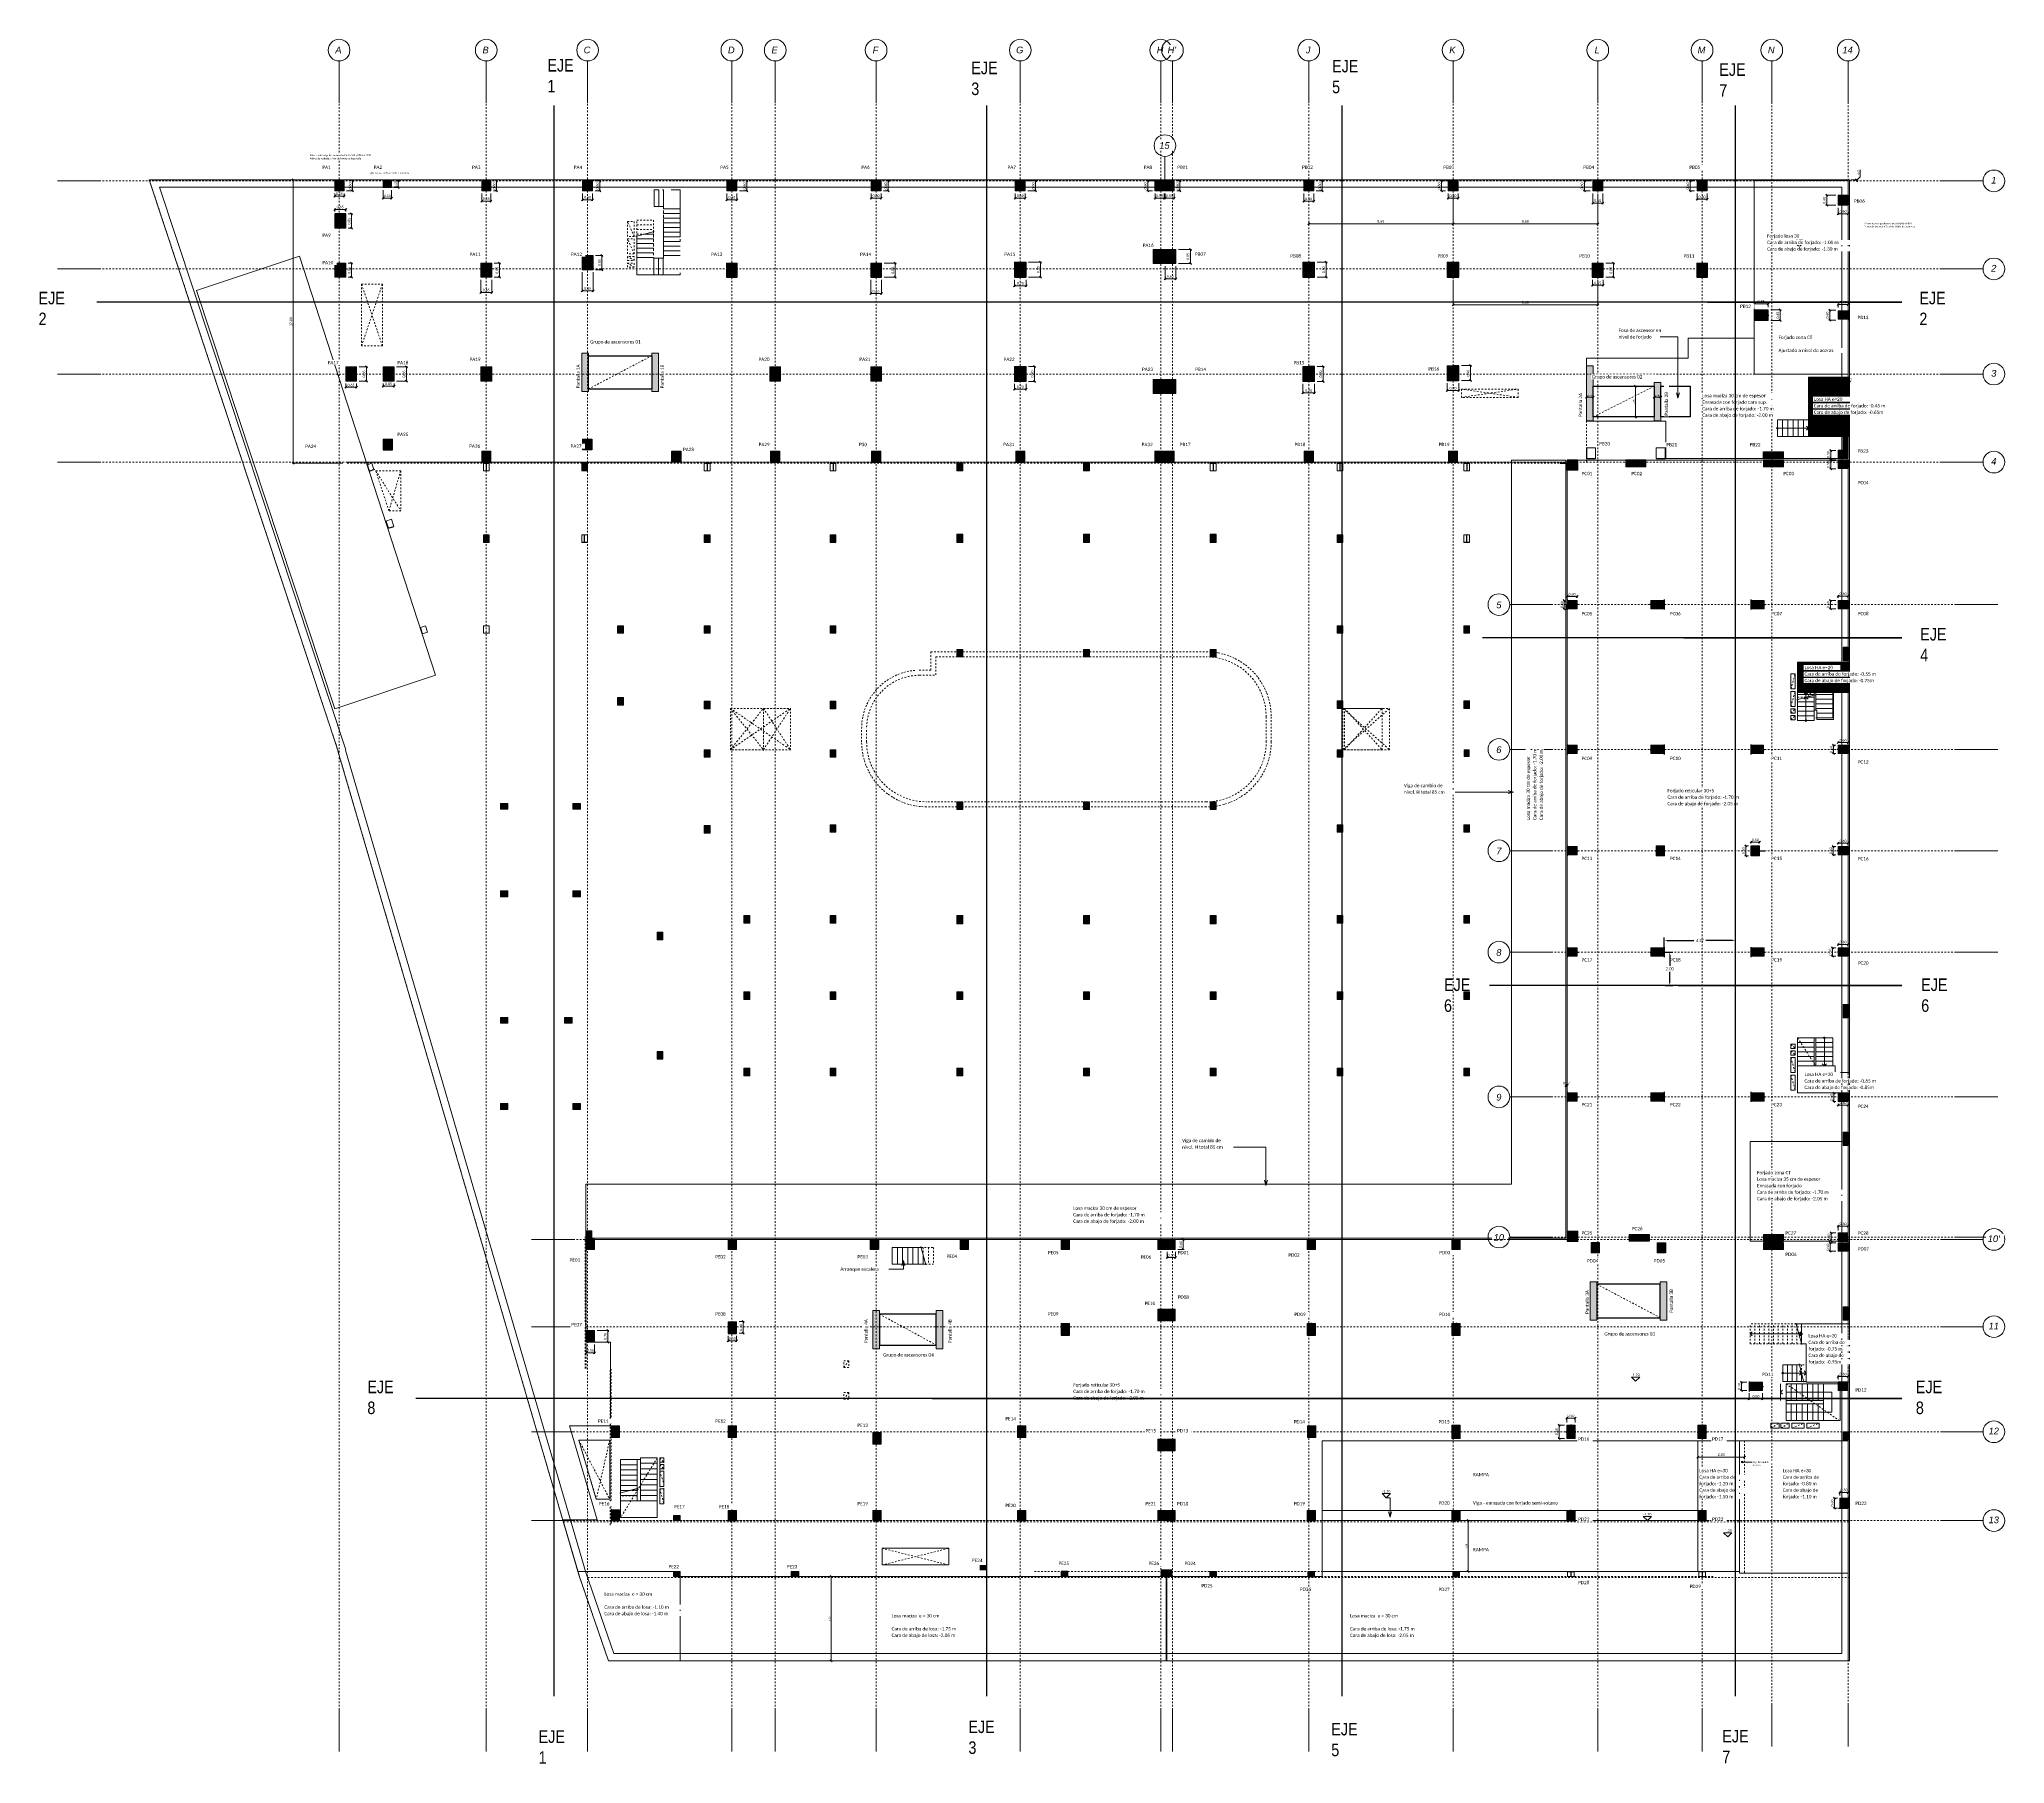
# Model space of a CAD drawing. Header units: millimetres. Extents: x -65 to 53, y -59 to 44.
import ezdxf

# ---------------------------------------------------------------- set-up
doc = ezdxf.new("R2010")
doc.units = ezdxf.units.MM
doc.linetypes.add('Trazo general', pattern=[0.001875, 0.00125, -0.000625])
for name, color, linetype, lineweight in [('0-AR-TXT', 7, 'Continuous', 5), ('0-AUX', 7, 'Continuous', 5), ('00-AUX-1', 7, 'Trazo general', 5), ('00-AUX-2', 7, 'Continuous', 5), ('1-AR-ESCALERA', 7, 'Continuous', 5), ('1-AR-ESCALERA-1', 7, 'Trazo general', 5), ('1-AR-PILARES', 7, 'Continuous', 5), ('1-AR-SECCIONES', 7, 'Continuous', 5), ('1-AR-VISTA', 7, 'Continuous', 5), ('CS-COTAS-100', 7, 'Continuous', 5), ('CS-NIVELES', 7, 'Continuous', 5), ('CS-NIVELES-1', 7, 'Continuous', 15)]:
    doc.layers.add(name, color=color, linetype=linetype, lineweight=lineweight)
for name, color, linetype, lineweight, true_color in [('0-AR-TXT-1', 5, 'Continuous', 5, 0x0000ff), ('0-AR-TXT-2', 1, 'Continuous', 5, 0xff0000), ('00-AUX-3', 7, 'Continuous', 25, 0xff8000), ('00-AUX-4', 7, 'Trazo general', 5, 0xa80000), ('00-AUX-5', 5, 'Trazo general', 5, 0x0000ff), ('1-AR-PILARES-1', 7, 'Continuous', 5, 0xc0c0c0), ('1-AR-SECCIONES-1', 7, 'Continuous', 5, 0x464646), ('CS-COTAS-1', 7, 'Continuous', 5, 0x0080c0), ('CS-COTAS-2', 7, 'Continuous', 5, 0x544282), ('REJILLA-1', 7, 'Continuous', 5, 0x008080), ('REJILLA-2', 7, 'Trazo general', 5, 0x008080)]:
    doc.layers.add(name, color=color, linetype=linetype, lineweight=lineweight, true_color=true_color)
doc.layers.add('EJES DE REPLANTEO', color=30, linetype='Continuous')
doc.styles.add('Arial_I', font='ariali.ttf', dxfattribs={"height": 0.4})
doc.styles.add('Calibri', font='calibri.ttf', dxfattribs={"height": 0.2})
doc.styles.add('Calibri_1', font='calibri.ttf', dxfattribs={"height": 0.15})
doc.styles.add('Calibri_2', font='calibri.ttf', dxfattribs={"height": 0.1})
doc.styles.add('FS_Technic', font='technic_.ttf', dxfattribs={"height": 2.5})
doc.dimstyles.new('AIC_P_Azul', dxfattribs={"dimscale": 0.3048, "dimtxt": 0.117735, "dimasz": 0.393701, "dimexe": 0.098425, "dimexo": 0.262467, "dimgap": 0.032808, "dimtad": 1, "dimrnd": 0.01, "dimzin": 0, "dimdsep": 46, "dimtxsty": 'Calibri_2', "dimblk1": 'OBLIQUE', "dimblk2": 'OBLIQUE', "dimsah": 1, "dimcen": 0.09, "dimazin": 0, "dimtfac": 1, "dimtdec": 4, "dimtix": 1, "dimtmove": 1, "dimatfit": 3, "dimfxl": 1, "dimtvp": 1, "dimtolj": 1, "dimtzin": 0, "dimarcsym": 2})
doc.dimstyles.new('AIC_P_Azul_1', dxfattribs={"dimscale": 0.3048, "dimtxt": 0.117735, "dimasz": 0.393701, "dimexe": 0.098425, "dimexo": 0.262467, "dimgap": 0.032808, "dimtad": 1, "dimrnd": 0.01, "dimzin": 0, "dimdsep": 46, "dimtxsty": 'Calibri_2', "dimblk1": 'OBLIQUE', "dimblk2": 'OBLIQUE', "dimsah": 1, "dimcen": 0.09, "dimazin": 0, "dimtfac": 1, "dimtdec": 4, "dimtix": 1, "dimtmove": 0, "dimatfit": 3, "dimfxl": 1, "dimtvp": 1, "dimtolj": 1, "dimtzin": 0, "dimarcsym": 2})
doc.dimstyles.new('AIC_replanteo', dxfattribs={"dimscale": 0.3048, "dimtxt": 0.176602, "dimasz": 0.393701, "dimexe": 0.19685, "dimexo": 0.492126, "dimgap": 0.032808, "dimtad": 1, "dimrnd": 0.01, "dimzin": 0, "dimdsep": 46, "dimtxsty": 'Calibri_1', "dimblk1": 'OBLIQUE', "dimblk2": 'OBLIQUE', "dimsah": 1, "dimcen": 0.09, "dimazin": 0, "dimtfac": 1, "dimtdec": 4, "dimtix": 1, "dimtmove": 0, "dimatfit": 3, "dimfxl": 1, "dimtvp": 1, "dimtolj": 1, "dimtzin": 0, "dimarcsym": 2})
doc.dimstyles.get("Standard").update_dxf_attribs({"dimtxt": 0.18, "dimasz": 0.18, "dimexe": 0.18, "dimexo": 0.0625, "dimgap": 0.09, "dimtad": 0, "dimtih": 1, "dimtoh": 1, "dimdec": 4, "dimzin": 0, "dimdsep": 46, "dimtxsty": 'Standard', "dimcen": 0.09, "dimadec": 0, "dimazin": 0, "dimtfac": 1, "dimtdec": 4, "dimtofl": 0, "dimtmove": 0, "dimatfit": 3, "dimfxl": 1, "dimtolj": 1, "dimtzin": 0, "dimarcsym": 0})
pattern_1 = [(45, (0, 0), (-0.03535534, 0.03535534), [])]

# ---------------------------------------------------------------- blocks, each defined once
blk = doc.blocks.new('Rejilla - Extremo de rejilla-3554-Semi-sotano - forjado 02- STR')
at = {"layer": '0-AUX'}
blk.add_circle((0, 0), 0.0065, dxfattribs=at)
blk = doc.blocks.new('Cotas de elevación - Cota vertical-26384-Semi-sotano - forjado 02- STR')
at = {"layer": 'CS-NIVELES'}
for p, q in [((0.0025, 0.0025), (-0.0025, 0.0025)), ((-0.0025, 0.0025), (0, 0)), ((0, 0), (0.0025, 0.0025))]:
    blk.add_line(p, q, dxfattribs=at)
blk = doc.blocks.new('DIMBLOCK1-Semi-sotano - forjado 02- STR')
at = {"layer": 'CS-COTAS-100', "color": 142, "true_color": 0x0080c0, "transparency": 16777216}
for p, q in [((43.91, 36.58), (43.91, 36.15)), ((43.69, 35.98), (43.34, 35.98)), ((43.69, 35.91), (43.68, 35.91)), ((43.91, 36.15), (43.69, 35.94)), ((43.69, 35.91), (43.69, 35.98)), ((43.69, 35.98), (43.72, 35.98)), ((43.69, 35.91), (43.72, 35.91))]:
    blk.add_line(p, q, dxfattribs=at)
at = {"layer": 'CS-COTAS-100', "color": 142, "lineweight": 15, "true_color": 0x0080c0, "transparency": 16777216}
for p, q in [((43.69, 35.98), (43.63, 36.04)), ((43.69, 35.91), (43.63, 35.97)), ((43.69, 35.98), (43.75, 35.92)), ((43.69, 35.91), (43.75, 35.85))]:
    blk.add_line(p, q, dxfattribs=at)
at = {"layer": 'CS-COTAS-100', "color": 0, "transparency": 16777216, "insert": (43.76, 36.3), "char_height": 0.1, "width": 0.3405, "attachment_point": 1, "rotation": 90, "line_spacing_factor": 1.158048, "style": 'Calibri_2'}
blk.add_mtext('0.07', dxfattribs=at)
blk = doc.blocks.new('_Oblique')
at = {"color": 0, "linetype": 'ByBlock', "lineweight": -2}
blk.add_line((-0.5, -0.5), (0.5, 0.5), dxfattribs=at)
blk = doc.blocks.new('DIMBLOCK2-Semi-sotano - forjado 02- STR')
at = {"layer": 'CS-COTAS-100', "color": 142, "lineweight": 15, "true_color": 0x0080c0, "transparency": 16777216}
for p, q in [((30.43, 23.6), (30.37, 23.66)), ((30.43, 23.6), (30.49, 23.54)), ((30.43, 21.75), (30.37, 21.81)), ((30.43, 21.75), (30.49, 21.69))]:
    blk.add_line(p, q, dxfattribs=at)
at = {"layer": 'CS-COTAS-100', "color": 142, "true_color": 0x0080c0, "transparency": 16777216}
for p, q in [((30.43, 23.6), (30.4, 23.6)), ((30.43, 23.6), (30.43, 21.75)), ((30.43, 23.6), (30.43, 23.6)), ((30.43, 21.75), (30.4, 21.75)), ((30.43, 21.75), (30.43, 21.75))]:
    blk.add_line(p, q, dxfattribs=at)
at = {"layer": 'CS-COTAS-100', "color": 0, "transparency": 16777216, "insert": (30.28, 22.54), "char_height": 0.1, "width": 0.3405, "attachment_point": 1, "rotation": 90, "line_spacing_factor": 1.158048, "style": 'Calibri_2'}
blk.add_mtext('1.85', dxfattribs=at)
blk = doc.blocks.new('DIMBLOCK3-Semi-sotano - forjado 02- STR')
at = {"layer": 'CS-COTAS-100', "color": 142, "lineweight": 15, "true_color": 0x0080c0, "transparency": 16777216}
for p, q in [((31.56, 22.93), (31.5, 22.87)), ((31.56, 22.93), (31.62, 22.99)), ((31.96, 22.93), (31.9, 22.87)), ((31.96, 22.93), (32.02, 22.99))]:
    blk.add_line(p, q, dxfattribs=at)
at = {"layer": 'CS-COTAS-100', "color": 142, "true_color": 0x0080c0, "transparency": 16777216}
for p, q in [((31.56, 22.93), (31.56, 22.94)), ((31.56, 22.93), (31.96, 22.93)), ((31.56, 22.93), (31.56, 22.9)), ((31.96, 22.93), (31.96, 22.94)), ((31.96, 22.93), (31.96, 22.9))]:
    blk.add_line(p, q, dxfattribs=at)
at = {"layer": 'CS-COTAS-100', "color": 0, "transparency": 16777216, "insert": (31.62, 23.08), "char_height": 0.1, "width": 0.3405, "attachment_point": 1, "line_spacing_factor": 1.158048, "style": 'Calibri_2'}
blk.add_mtext('0.40', dxfattribs=at)
blk = doc.blocks.new('DIMBLOCK4-Semi-sotano - forjado 02- STR')
at = {"layer": 'CS-COTAS-100', "color": 142, "lineweight": 15, "true_color": 0x0080c0, "transparency": 16777216}
for p, q in [((27.49, 22.93), (27.43, 22.87)), ((27.49, 22.93), (27.55, 22.99)), ((27.89, 22.93), (27.83, 22.87)), ((27.89, 22.93), (27.95, 22.99))]:
    blk.add_line(p, q, dxfattribs=at)
at = {"layer": 'CS-COTAS-100', "color": 142, "true_color": 0x0080c0, "transparency": 16777216}
for p, q in [((27.49, 22.93), (27.49, 22.94)), ((27.49, 22.93), (27.89, 22.93)), ((27.49, 22.93), (27.49, 22.9)), ((27.89, 22.93), (27.89, 22.94)), ((27.89, 22.93), (27.89, 22.9))]:
    blk.add_line(p, q, dxfattribs=at)
at = {"layer": 'CS-COTAS-100', "color": 0, "transparency": 16777216, "insert": (27.55, 23.08), "char_height": 0.1, "width": 0.3405, "attachment_point": 1, "line_spacing_factor": 1.158048, "style": 'Calibri_2'}
blk.add_mtext('0.40', dxfattribs=at)
blk = doc.blocks.new('DIMBLOCK5-Semi-sotano - forjado 02- STR')
at = {"layer": 'CS-COTAS-100', "color": 187, "lineweight": 15, "true_color": 0x544282, "transparency": 16777216}
for p, q in [((-47.57, 34.2), (-47.63, 34.14)), ((-47.57, 34.2), (-47.51, 34.26)), ((-46.92, 34.2), (-46.98, 34.14)), ((-46.92, 34.2), (-46.86, 34.26))]:
    blk.add_line(p, q, dxfattribs=at)
at = {"layer": 'CS-COTAS-100', "color": 187, "true_color": 0x544282, "transparency": 16777216}
for p, q in [((-47.57, 34.2), (-47.57, 34.26)), ((-47.57, 34.2), (-46.92, 34.2)), ((-47.57, 34.2), (-47.57, 34.08)), ((-46.92, 34.2), (-46.92, 34.26)), ((-46.92, 34.2), (-46.92, 34.08))]:
    blk.add_line(p, q, dxfattribs=at)
at = {"layer": 'CS-COTAS-100', "color": 0, "transparency": 16777216, "insert": (-47.46, 34.42), "char_height": 0.15, "width": 0.5107, "attachment_point": 1, "line_spacing_factor": 1.158048, "style": 'Calibri_1'}
blk.add_mtext('0.65', dxfattribs=at)
blk = doc.blocks.new('DIMBLOCK6-Semi-sotano - forjado 02- STR')
at = {"layer": 'CS-COTAS-100', "color": 187, "true_color": 0x544282, "transparency": 16777216}
for p, q in [((-46.58, 33.93), (-46.77, 33.93)), ((-46.58, 33.08), (-46.77, 33.08)), ((-46.58, 33.08), (-46.58, 33.93)), ((-46.58, 33.93), (-46.52, 33.93)), ((-46.58, 33.08), (-46.52, 33.08))]:
    blk.add_line(p, q, dxfattribs=at)
at = {"layer": 'CS-COTAS-100', "color": 187, "lineweight": 15, "true_color": 0x544282, "transparency": 16777216}
for p, q in [((-46.58, 33.93), (-46.64, 33.99)), ((-46.58, 33.08), (-46.64, 33.14)), ((-46.58, 33.93), (-46.52, 33.87)), ((-46.58, 33.08), (-46.52, 33.02))]:
    blk.add_line(p, q, dxfattribs=at)
at = {"layer": 'CS-COTAS-100', "color": 0, "transparency": 16777216, "insert": (-46.79, 33.29), "char_height": 0.15, "width": 0.5107, "attachment_point": 1, "rotation": 90, "line_spacing_factor": 1.158048, "style": 'Calibri_1'}
blk.add_mtext('0.85', dxfattribs=at)
blk = doc.blocks.new('DIMBLOCK7-Semi-sotano - forjado 02- STR')
at = {"layer": 'CS-COTAS-100', "color": 187, "true_color": 0x544282, "transparency": 16777216}
for p, q in [((-46.58, 30.98), (-46.77, 30.98)), ((-46.58, 30.13), (-46.58, 30.98)), ((-46.58, 30.98), (-46.52, 30.98)), ((-46.58, 30.13), (-46.77, 30.13)), ((-46.58, 30.13), (-46.52, 30.13))]:
    blk.add_line(p, q, dxfattribs=at)
at = {"layer": 'CS-COTAS-100', "color": 187, "lineweight": 15, "true_color": 0x544282, "transparency": 16777216}
for p, q in [((-46.58, 30.98), (-46.64, 31.04)), ((-46.58, 30.98), (-46.52, 30.92)), ((-46.58, 30.13), (-46.64, 30.19)), ((-46.58, 30.13), (-46.52, 30.07))]:
    blk.add_line(p, q, dxfattribs=at)
at = {"layer": 'CS-COTAS-100', "color": 0, "transparency": 16777216, "insert": (-46.79, 30.34), "char_height": 0.15, "width": 0.5107, "attachment_point": 1, "rotation": 90, "line_spacing_factor": 1.158048, "style": 'Calibri_1'}
blk.add_mtext('0.85', dxfattribs=at)
blk = doc.blocks.new('DIMBLOCK8-Semi-sotano - forjado 02- STR')
at = {"layer": 'CS-COTAS-100', "color": 187, "true_color": 0x544282, "transparency": 16777216}
for p, q in [((-5.24, 31.03), (-5.96, 31.03)), ((-5.24, 30.13), (-5.24, 31.03)), ((-5.24, 31.03), (-5.18, 31.03)), ((-5.24, 30.13), (-5.96, 30.13)), ((-5.24, 30.13), (-5.18, 30.13))]:
    blk.add_line(p, q, dxfattribs=at)
at = {"layer": 'CS-COTAS-100', "color": 187, "lineweight": 15, "true_color": 0x544282, "transparency": 16777216}
for p, q in [((-5.24, 31.03), (-5.3, 31.09)), ((-5.24, 31.03), (-5.18, 30.97)), ((-5.24, 30.13), (-5.3, 30.19)), ((-5.24, 30.13), (-5.18, 30.07))]:
    blk.add_line(p, q, dxfattribs=at)
at = {"layer": 'CS-COTAS-100', "color": 0, "transparency": 16777216, "insert": (-5.46, 30.37), "char_height": 0.15, "width": 0.5107, "attachment_point": 1, "rotation": 90, "line_spacing_factor": 1.158048, "style": 'Calibri_1'}
blk.add_mtext('0.90', dxfattribs=at)
blk = doc.blocks.new('DIMBLOCK9-Semi-sotano - forjado 02- STR')
at = {"layer": 'CS-COTAS-100', "color": 187, "lineweight": 15, "true_color": 0x544282, "transparency": 16777216}
for p, q in [((-6.81, 29.62), (-6.87, 29.56)), ((-6.81, 29.62), (-6.75, 29.68)), ((-6.11, 29.62), (-6.17, 29.56)), ((-6.11, 29.62), (-6.05, 29.68))]:
    blk.add_line(p, q, dxfattribs=at)
at = {"layer": 'CS-COTAS-100', "color": 187, "true_color": 0x544282, "transparency": 16777216}
for p, q in [((-6.81, 29.62), (-6.81, 29.98)), ((-6.81, 29.62), (-6.11, 29.62)), ((-6.81, 29.62), (-6.81, 29.56)), ((-6.11, 29.62), (-6.11, 29.98)), ((-6.11, 29.62), (-6.11, 29.56))]:
    blk.add_line(p, q, dxfattribs=at)
at = {"layer": 'CS-COTAS-100', "color": 0, "transparency": 16777216, "insert": (-6.67, 29.84), "char_height": 0.15, "width": 0.5107, "attachment_point": 1, "line_spacing_factor": 1.158048, "style": 'Calibri_1'}
blk.add_mtext('0.70', dxfattribs=at)
blk = doc.blocks.new('DIMBLOCK10-Semi-sotano - forjado 02- STR')
at = {"layer": 'CS-COTAS-100', "color": 187, "true_color": 0x544282, "transparency": 16777216}
for p, q in [((-6.81, 23.41), (-6.81, 23.73)), ((-6.11, 23.41), (-6.11, 23.73)), ((-6.81, 23.41), (-6.11, 23.41)), ((-6.81, 23.41), (-6.81, 23.35)), ((-6.11, 23.41), (-6.11, 23.35))]:
    blk.add_line(p, q, dxfattribs=at)
at = {"layer": 'CS-COTAS-100', "color": 187, "lineweight": 15, "true_color": 0x544282, "transparency": 16777216}
for p, q in [((-6.81, 23.41), (-6.87, 23.35)), ((-6.81, 23.41), (-6.75, 23.47)), ((-6.11, 23.41), (-6.17, 23.35)), ((-6.11, 23.41), (-6.05, 23.47))]:
    blk.add_line(p, q, dxfattribs=at)
at = {"layer": 'CS-COTAS-100', "color": 0, "transparency": 16777216, "insert": (-6.67, 23.63), "char_height": 0.15, "width": 0.5107, "attachment_point": 1, "line_spacing_factor": 1.158048, "style": 'Calibri_1'}
blk.add_mtext('0.70', dxfattribs=at)
blk = doc.blocks.new('DIMBLOCK11-Semi-sotano - forjado 02- STR')
at = {"layer": 'CS-COTAS-100', "color": 187, "true_color": 0x544282, "transparency": 16777216}
for p, q in [((-5.6, 24.78), (-5.96, 24.78)), ((-5.6, 23.88), (-5.6, 24.78)), ((-5.6, 24.78), (-5.54, 24.78)), ((-5.6, 23.88), (-5.96, 23.88)), ((-5.6, 23.88), (-5.54, 23.88))]:
    blk.add_line(p, q, dxfattribs=at)
at = {"layer": 'CS-COTAS-100', "color": 187, "lineweight": 15, "true_color": 0x544282, "transparency": 16777216}
for p, q in [((-5.6, 24.78), (-5.66, 24.84)), ((-5.6, 24.78), (-5.54, 24.72)), ((-5.6, 23.88), (-5.66, 23.94)), ((-5.6, 23.88), (-5.54, 23.82))]:
    blk.add_line(p, q, dxfattribs=at)
at = {"layer": 'CS-COTAS-100', "color": 0, "transparency": 16777216, "insert": (-5.82, 24.12), "char_height": 0.15, "width": 0.5107, "attachment_point": 1, "rotation": 90, "line_spacing_factor": 1.158048, "style": 'Calibri_1'}
blk.add_mtext('0.90', dxfattribs=at)
blk = doc.blocks.new('DIMBLOCK12-Semi-sotano - forjado 02- STR')
at = {"layer": 'CS-COTAS-100', "color": 187, "true_color": 0x544282, "transparency": 16777216}
for p, q in [((11.88, 31.03), (11.34, 31.03)), ((11.88, 30.13), (11.88, 31.03)), ((11.88, 31.03), (11.94, 31.03)), ((11.88, 30.13), (11.34, 30.13)), ((11.88, 30.13), (11.94, 30.13))]:
    blk.add_line(p, q, dxfattribs=at)
at = {"layer": 'CS-COTAS-100', "color": 187, "lineweight": 15, "true_color": 0x544282, "transparency": 16777216}
for p, q in [((11.88, 31.03), (11.82, 31.09)), ((11.88, 31.03), (11.94, 30.97)), ((11.88, 30.13), (11.82, 30.19)), ((11.88, 30.13), (11.94, 30.07))]:
    blk.add_line(p, q, dxfattribs=at)
at = {"layer": 'CS-COTAS-100', "color": 0, "transparency": 16777216, "insert": (11.66, 30.37), "char_height": 0.15, "width": 0.5107, "attachment_point": 1, "rotation": 90, "line_spacing_factor": 1.158048, "style": 'Calibri_1'}
blk.add_mtext('0.90', dxfattribs=at)
blk = doc.blocks.new('DIMBLOCK13-Semi-sotano - forjado 02- STR')
at = {"layer": 'CS-COTAS-100', "color": 187, "true_color": 0x544282, "transparency": 16777216}
for p, q in [((11.7, 24.78), (11.34, 24.78)), ((11.7, 24.78), (11.7, 23.88)), ((11.7, 24.78), (11.76, 24.78)), ((11.7, 23.88), (11.34, 23.88)), ((11.7, 23.88), (11.76, 23.88))]:
    blk.add_line(p, q, dxfattribs=at)
at = {"layer": 'CS-COTAS-100', "color": 187, "lineweight": 15, "true_color": 0x544282, "transparency": 16777216}
for p, q in [((11.7, 24.78), (11.64, 24.84)), ((11.7, 24.78), (11.76, 24.72)), ((11.7, 23.88), (11.64, 23.94)), ((11.7, 23.88), (11.76, 23.82))]:
    blk.add_line(p, q, dxfattribs=at)
at = {"layer": 'CS-COTAS-100', "color": 0, "transparency": 16777216, "insert": (11.48, 24.12), "char_height": 0.15, "width": 0.5107, "attachment_point": 1, "rotation": 90, "line_spacing_factor": 1.158048, "style": 'Calibri_1'}
blk.add_mtext('0.90', dxfattribs=at)
blk = doc.blocks.new('DIMBLOCK14-Semi-sotano - forjado 02- STR')
at = {"layer": 'CS-COTAS-100', "color": 187, "true_color": 0x544282, "transparency": 16777216}
for p, q in [((10.49, 23.19), (10.49, 23.73)), ((11.19, 23.19), (11.19, 23.73)), ((10.49, 23.19), (11.19, 23.19)), ((10.49, 23.19), (10.49, 23.13)), ((11.19, 23.19), (11.19, 23.13))]:
    blk.add_line(p, q, dxfattribs=at)
at = {"layer": 'CS-COTAS-100', "color": 187, "lineweight": 15, "true_color": 0x544282, "transparency": 16777216}
for p, q in [((10.49, 23.19), (10.43, 23.13)), ((10.49, 23.19), (10.55, 23.25)), ((11.19, 23.19), (11.13, 23.13)), ((11.19, 23.19), (11.25, 23.25))]:
    blk.add_line(p, q, dxfattribs=at)
at = {"layer": 'CS-COTAS-100', "color": 0, "transparency": 16777216, "insert": (10.63, 23.41), "char_height": 0.15, "width": 0.5107, "attachment_point": 1, "line_spacing_factor": 1.158048, "style": 'Calibri_1'}
blk.add_mtext('0.70', dxfattribs=at)
blk = doc.blocks.new('DIMBLOCK15-Semi-sotano - forjado 02- STR')
at = {"layer": 'CS-COTAS-100', "color": 187, "lineweight": 15, "true_color": 0x544282, "transparency": 16777216}
for p, q in [((-47.57, 35), (-47.63, 34.94)), ((-47.57, 35), (-47.51, 35.06)), ((-47.02, 35), (-47.08, 34.94)), ((-47.02, 35), (-46.96, 35.06))]:
    blk.add_line(p, q, dxfattribs=at)
at = {"layer": 'CS-COTAS-100', "color": 187, "true_color": 0x544282, "transparency": 16777216}
for p, q in [((-47.57, 35), (-47.57, 35.16)), ((-47.57, 35), (-47.02, 35)), ((-47.57, 35), (-47.57, 34.94)), ((-47.02, 35), (-47.02, 35.16)), ((-47.02, 35), (-47.02, 34.94))]:
    blk.add_line(p, q, dxfattribs=at)
at = {"layer": 'CS-COTAS-100', "color": 0, "transparency": 16777216, "insert": (-47.51, 35.22), "char_height": 0.15, "width": 0.5107, "attachment_point": 1, "line_spacing_factor": 1.158048, "style": 'Calibri_1'}
blk.add_mtext('0.55', dxfattribs=at)
blk = doc.blocks.new('DIMBLOCK16-Semi-sotano - forjado 02- STR')
at = {"layer": 'CS-COTAS-100', "color": 187, "lineweight": 15, "true_color": 0x544282, "transparency": 16777216}
for p, q in [((-46.51, 35.91), (-46.57, 35.97)), ((-46.51, 35.31), (-46.57, 35.37)), ((-46.51, 35.91), (-46.45, 35.85)), ((-46.51, 35.31), (-46.45, 35.25))]:
    blk.add_line(p, q, dxfattribs=at)
at = {"layer": 'CS-COTAS-100', "color": 187, "true_color": 0x544282, "transparency": 16777216}
for p, q in [((-46.51, 35.91), (-46.57, 35.91)), ((-46.51, 35.31), (-46.51, 35.91)), ((-46.51, 35.91), (-46.45, 35.91)), ((-46.51, 35.31), (-46.87, 35.31)), ((-46.51, 35.31), (-46.45, 35.31))]:
    blk.add_line(p, q, dxfattribs=at)
at = {"layer": 'CS-COTAS-100', "color": 0, "transparency": 16777216, "insert": (-46.73, 35.4), "char_height": 0.15, "width": 0.5107, "attachment_point": 1, "rotation": 90, "line_spacing_factor": 1.158048, "style": 'Calibri_1'}
blk.add_mtext('0.60', dxfattribs=at)
blk = doc.blocks.new('DIMBLOCK17-Semi-sotano - forjado 02- STR')
at = {"layer": 'CS-COTAS-100', "color": 187, "lineweight": 15, "true_color": 0x544282, "transparency": 16777216}
for p, q in [((-44.67, 34.88), (-44.73, 34.82)), ((-44.67, 34.88), (-44.61, 34.94)), ((-44.17, 34.88), (-44.23, 34.82)), ((-44.17, 34.88), (-44.11, 34.94))]:
    blk.add_line(p, q, dxfattribs=at)
at = {"layer": 'CS-COTAS-100', "color": 187, "true_color": 0x544282, "transparency": 16777216}
for p, q in [((-44.67, 34.88), (-44.67, 35.36)), ((-44.67, 34.88), (-44.17, 34.88)), ((-44.67, 34.88), (-44.67, 34.82)), ((-44.17, 34.88), (-44.17, 35.36)), ((-44.17, 34.88), (-44.17, 34.82))]:
    blk.add_line(p, q, dxfattribs=at)
at = {"layer": 'CS-COTAS-100', "color": 0, "transparency": 16777216, "insert": (-44.63, 35.09), "char_height": 0.15, "width": 0.5107, "attachment_point": 1, "line_spacing_factor": 1.158048, "style": 'Calibri_1'}
blk.add_mtext('0.50', dxfattribs=at)
blk = doc.blocks.new('DIMBLOCK18-Semi-sotano - forjado 02- STR')
at = {"layer": 'CS-COTAS-100', "color": 187, "true_color": 0x544282, "transparency": 16777216}
for p, q in [((-43.78, 35.51), (-44.02, 35.51)), ((-43.78, 35.91), (-43.84, 35.91)), ((-43.78, 35.91), (-43.78, 35.51)), ((-43.78, 35.91), (-43.72, 35.91)), ((-43.78, 35.51), (-43.72, 35.51))]:
    blk.add_line(p, q, dxfattribs=at)
at = {"layer": 'CS-COTAS-100', "color": 187, "lineweight": 15, "true_color": 0x544282, "transparency": 16777216}
for p, q in [((-43.78, 35.91), (-43.84, 35.97)), ((-43.78, 35.51), (-43.84, 35.57)), ((-43.78, 35.91), (-43.72, 35.85)), ((-43.78, 35.51), (-43.72, 35.45))]:
    blk.add_line(p, q, dxfattribs=at)
at = {"layer": 'CS-COTAS-100', "color": 0, "transparency": 16777216, "insert": (-44, 35.5), "char_height": 0.15, "width": 0.5107, "attachment_point": 1, "rotation": 90, "line_spacing_factor": 1.158048, "style": 'Calibri_1'}
blk.add_mtext('0.40', dxfattribs=at)
blk = doc.blocks.new('DIMBLOCK19-Semi-sotano - forjado 02- STR')
at = {"layer": 'CS-COTAS-100', "color": 187, "lineweight": 15, "true_color": 0x544282, "transparency": 16777216}
for p, q in [((-38.76, 34.7), (-38.82, 34.64)), ((-38.76, 34.7), (-38.7, 34.76)), ((-38.21, 34.7), (-38.27, 34.64)), ((-38.21, 34.7), (-38.15, 34.76))]:
    blk.add_line(p, q, dxfattribs=at)
at = {"layer": 'CS-COTAS-100', "color": 187, "true_color": 0x544282, "transparency": 16777216}
for p, q in [((-38.76, 34.7), (-38.76, 35.16)), ((-38.76, 34.7), (-38.21, 34.7)), ((-38.76, 34.7), (-38.76, 34.64)), ((-38.21, 34.7), (-38.21, 35.16)), ((-38.21, 34.7), (-38.21, 34.64))]:
    blk.add_line(p, q, dxfattribs=at)
at = {"layer": 'CS-COTAS-100', "color": 0, "transparency": 16777216, "insert": (-38.7, 34.92), "char_height": 0.15, "width": 0.5107, "attachment_point": 1, "line_spacing_factor": 1.158048, "style": 'Calibri_1'}
blk.add_mtext('0.55', dxfattribs=at)
blk = doc.blocks.new('DIMBLOCK20-Semi-sotano - forjado 02- STR')
at = {"layer": 'CS-COTAS-100', "color": 187, "lineweight": 15, "true_color": 0x544282, "transparency": 16777216}
for p, q in [((-37.87, 35.91), (-37.93, 35.97)), ((-37.87, 35.31), (-37.93, 35.37)), ((-37.87, 35.91), (-37.81, 35.85)), ((-37.87, 35.31), (-37.81, 35.25))]:
    blk.add_line(p, q, dxfattribs=at)
at = {"layer": 'CS-COTAS-100', "color": 187, "true_color": 0x544282, "transparency": 16777216}
for p, q in [((-37.87, 35.91), (-37.93, 35.91)), ((-37.87, 35.91), (-37.87, 35.31)), ((-37.87, 35.91), (-37.81, 35.91)), ((-37.87, 35.31), (-38.06, 35.31)), ((-37.87, 35.31), (-37.81, 35.31))]:
    blk.add_line(p, q, dxfattribs=at)
at = {"layer": 'CS-COTAS-100', "color": 0, "transparency": 16777216, "insert": (-38.09, 35.4), "char_height": 0.15, "width": 0.5107, "attachment_point": 1, "rotation": 90, "line_spacing_factor": 1.158048, "style": 'Calibri_1'}
blk.add_mtext('0.60', dxfattribs=at)
blk = doc.blocks.new('DIMBLOCK21-Semi-sotano - forjado 02- STR')
at = {"layer": 'CS-COTAS-100', "color": 187, "lineweight": 15, "true_color": 0x544282, "transparency": 16777216}
for p, q in [((-32.71, 34.78), (-32.77, 34.72)), ((-32.71, 34.78), (-32.65, 34.84)), ((-32.11, 34.78), (-32.17, 34.72)), ((-32.11, 34.78), (-32.05, 34.84))]:
    blk.add_line(p, q, dxfattribs=at)
at = {"layer": 'CS-COTAS-100', "color": 187, "true_color": 0x544282, "transparency": 16777216}
for p, q in [((-32.71, 34.78), (-32.71, 35.16)), ((-32.71, 34.78), (-32.11, 34.78)), ((-32.71, 34.78), (-32.71, 34.72)), ((-32.11, 34.78), (-32.11, 35.16)), ((-32.11, 34.78), (-32.11, 34.72))]:
    blk.add_line(p, q, dxfattribs=at)
at = {"layer": 'CS-COTAS-100', "color": 0, "transparency": 16777216, "insert": (-32.62, 35), "char_height": 0.15, "width": 0.5107, "attachment_point": 1, "line_spacing_factor": 1.158048, "style": 'Calibri_1'}
blk.add_mtext('0.60', dxfattribs=at)
blk = doc.blocks.new('DIMBLOCK22-Semi-sotano - forjado 02- STR')
at = {"layer": 'CS-COTAS-100', "color": 187, "true_color": 0x544282, "transparency": 16777216}
for p, q in [((-31.68, 35.91), (-31.96, 35.91)), ((-31.68, 35.91), (-31.68, 35.31)), ((-31.68, 35.91), (-31.62, 35.91)), ((-31.68, 35.31), (-31.96, 35.31)), ((-31.68, 35.31), (-31.62, 35.31))]:
    blk.add_line(p, q, dxfattribs=at)
at = {"layer": 'CS-COTAS-100', "color": 187, "lineweight": 15, "true_color": 0x544282, "transparency": 16777216}
for p, q in [((-31.68, 35.91), (-31.74, 35.97)), ((-31.68, 35.31), (-31.74, 35.37)), ((-31.68, 35.91), (-31.62, 35.85)), ((-31.68, 35.31), (-31.62, 35.25))]:
    blk.add_line(p, q, dxfattribs=at)
at = {"layer": 'CS-COTAS-100', "color": 0, "transparency": 16777216, "insert": (-31.9, 35.4), "char_height": 0.15, "width": 0.5107, "attachment_point": 1, "rotation": 90, "line_spacing_factor": 1.158048, "style": 'Calibri_1'}
blk.add_mtext('0.60', dxfattribs=at)
blk = doc.blocks.new('DIMBLOCK23-Semi-sotano - forjado 02- STR')
at = {"layer": 'CS-COTAS-100', "color": 187, "lineweight": 15, "true_color": 0x544282, "transparency": 16777216}
for p, q in [((-22.86, 35.91), (-22.92, 35.97)), ((-22.86, 35.31), (-22.92, 35.37)), ((-22.86, 35.91), (-22.8, 35.85)), ((-22.86, 35.31), (-22.8, 35.25))]:
    blk.add_line(p, q, dxfattribs=at)
at = {"layer": 'CS-COTAS-100', "color": 187, "true_color": 0x544282, "transparency": 16777216}
for p, q in [((-22.86, 35.91), (-22.92, 35.91)), ((-22.86, 35.31), (-22.86, 35.91)), ((-22.86, 35.91), (-22.8, 35.91)), ((-22.86, 35.31), (-23.31, 35.31)), ((-22.86, 35.31), (-22.8, 35.31))]:
    blk.add_line(p, q, dxfattribs=at)
at = {"layer": 'CS-COTAS-100', "color": 0, "transparency": 16777216, "insert": (-23.08, 35.4), "char_height": 0.15, "width": 0.5107, "attachment_point": 1, "rotation": 90, "line_spacing_factor": 1.158048, "style": 'Calibri_1'}
blk.add_mtext('0.60', dxfattribs=at)
blk = doc.blocks.new('DIMBLOCK24-Semi-sotano - forjado 02- STR')
at = {"layer": 'CS-COTAS-100', "color": 187, "lineweight": 15, "true_color": 0x544282, "transparency": 16777216}
for p, q in [((-24.06, 34.78), (-24.12, 34.72)), ((-24.06, 34.78), (-24, 34.84)), ((-23.46, 34.78), (-23.52, 34.72)), ((-23.46, 34.78), (-23.4, 34.84))]:
    blk.add_line(p, q, dxfattribs=at)
at = {"layer": 'CS-COTAS-100', "color": 187, "true_color": 0x544282, "transparency": 16777216}
for p, q in [((-24.06, 34.78), (-24.06, 35.16)), ((-24.06, 34.78), (-23.46, 34.78)), ((-24.06, 34.78), (-24.06, 34.72)), ((-23.46, 34.78), (-23.46, 35.16)), ((-23.46, 34.78), (-23.46, 34.72))]:
    blk.add_line(p, q, dxfattribs=at)
at = {"layer": 'CS-COTAS-100', "color": 0, "transparency": 16777216, "insert": (-23.97, 35), "char_height": 0.15, "width": 0.5107, "attachment_point": 1, "line_spacing_factor": 1.158048, "style": 'Calibri_1'}
blk.add_mtext('0.60', dxfattribs=at)
blk = doc.blocks.new('DIMBLOCK25-Semi-sotano - forjado 02- STR')
at = {"layer": 'CS-COTAS-100', "color": 187, "lineweight": 15, "true_color": 0x544282, "transparency": 16777216}
for p, q in [((-14.39, 35.91), (-14.45, 35.97)), ((-14.39, 35.31), (-14.45, 35.37)), ((-14.39, 35.91), (-14.33, 35.85)), ((-14.39, 35.31), (-14.33, 35.25))]:
    blk.add_line(p, q, dxfattribs=at)
at = {"layer": 'CS-COTAS-100', "color": 187, "true_color": 0x544282, "transparency": 16777216}
for p, q in [((-14.39, 35.91), (-14.45, 35.91)), ((-14.39, 35.91), (-14.39, 35.31)), ((-14.39, 35.91), (-14.33, 35.91)), ((-14.39, 35.31), (-14.66, 35.31)), ((-14.39, 35.31), (-14.33, 35.31))]:
    blk.add_line(p, q, dxfattribs=at)
at = {"layer": 'CS-COTAS-100', "color": 0, "transparency": 16777216, "insert": (-14.61, 35.4), "char_height": 0.15, "width": 0.5107, "attachment_point": 1, "rotation": 90, "line_spacing_factor": 1.158048, "style": 'Calibri_1'}
blk.add_mtext('0.60', dxfattribs=at)
blk = doc.blocks.new('DIMBLOCK26-Semi-sotano - forjado 02- STR')
at = {"layer": 'CS-COTAS-100', "color": 187, "lineweight": 15, "true_color": 0x544282, "transparency": 16777216}
for p, q in [((-15.41, 34.88), (-15.47, 34.82)), ((-15.41, 34.88), (-15.35, 34.94)), ((-14.81, 34.88), (-14.87, 34.82)), ((-14.81, 34.88), (-14.75, 34.94))]:
    blk.add_line(p, q, dxfattribs=at)
at = {"layer": 'CS-COTAS-100', "color": 187, "true_color": 0x544282, "transparency": 16777216}
for p, q in [((-15.41, 34.88), (-15.41, 35.16)), ((-15.41, 34.88), (-14.81, 34.88)), ((-15.41, 34.88), (-15.41, 34.82)), ((-14.81, 34.88), (-14.81, 35.16)), ((-14.81, 34.88), (-14.81, 34.82))]:
    blk.add_line(p, q, dxfattribs=at)
at = {"layer": 'CS-COTAS-100', "color": 0, "transparency": 16777216, "insert": (-15.32, 35.1), "char_height": 0.15, "width": 0.5107, "attachment_point": 1, "line_spacing_factor": 1.158048, "style": 'Calibri_1'}
blk.add_mtext('0.60', dxfattribs=at)
blk = doc.blocks.new('DIMBLOCK27-Semi-sotano - forjado 02- STR')
at = {"layer": 'CS-COTAS-100', "color": 187, "lineweight": 15, "true_color": 0x544282, "transparency": 16777216}
for p, q in [((-6.76, 34.88), (-6.82, 34.82)), ((-6.76, 34.88), (-6.7, 34.94)), ((-6.16, 34.88), (-6.22, 34.82)), ((-6.16, 34.88), (-6.1, 34.94))]:
    blk.add_line(p, q, dxfattribs=at)
at = {"layer": 'CS-COTAS-100', "color": 187, "true_color": 0x544282, "transparency": 16777216}
for p, q in [((-6.76, 34.88), (-6.76, 35.16)), ((-6.76, 34.88), (-6.16, 34.88)), ((-6.76, 34.88), (-6.76, 34.82)), ((-6.16, 34.88), (-6.16, 35.16)), ((-6.16, 34.88), (-6.16, 34.82))]:
    blk.add_line(p, q, dxfattribs=at)
at = {"layer": 'CS-COTAS-100', "color": 0, "transparency": 16777216, "insert": (-6.67, 35.1), "char_height": 0.15, "width": 0.5107, "attachment_point": 1, "line_spacing_factor": 1.158048, "style": 'Calibri_1'}
blk.add_mtext('0.60', dxfattribs=at)
blk = doc.blocks.new('DIMBLOCK28-Semi-sotano - forjado 02- STR')
at = {"layer": 'CS-COTAS-100', "color": 187, "true_color": 0x544282, "transparency": 16777216}
for p, q in [((-5.54, 35.91), (-6.01, 35.91)), ((-5.54, 35.91), (-5.54, 35.31)), ((-5.54, 35.91), (-5.48, 35.91)), ((-5.54, 35.31), (-6.01, 35.31)), ((-5.54, 35.31), (-5.48, 35.31))]:
    blk.add_line(p, q, dxfattribs=at)
at = {"layer": 'CS-COTAS-100', "color": 187, "lineweight": 15, "true_color": 0x544282, "transparency": 16777216}
for p, q in [((-5.54, 35.91), (-5.6, 35.97)), ((-5.54, 35.31), (-5.6, 35.37)), ((-5.54, 35.91), (-5.48, 35.85)), ((-5.54, 35.31), (-5.48, 35.25))]:
    blk.add_line(p, q, dxfattribs=at)
at = {"layer": 'CS-COTAS-100', "color": 0, "transparency": 16777216, "insert": (-5.76, 35.4), "char_height": 0.15, "width": 0.5107, "attachment_point": 1, "rotation": 90, "line_spacing_factor": 1.158048, "style": 'Calibri_1'}
blk.add_mtext('0.60', dxfattribs=at)
blk = doc.blocks.new('DIMBLOCK29-Semi-sotano - forjado 02- STR')
at = {"layer": 'CS-COTAS-100', "color": 187, "lineweight": 15, "true_color": 0x544282, "transparency": 16777216}
for p, q in [((1.62, 34.88), (1.56, 34.82)), ((1.62, 34.88), (1.68, 34.94)), ((2.17, 34.88), (2.11, 34.82)), ((2.17, 34.88), (2.23, 34.94))]:
    blk.add_line(p, q, dxfattribs=at)
at = {"layer": 'CS-COTAS-100', "color": 187, "true_color": 0x544282, "transparency": 16777216}
for p, q in [((1.62, 34.88), (1.62, 35.16)), ((1.62, 34.88), (2.17, 34.88)), ((1.62, 34.88), (1.62, 34.82)), ((2.17, 34.88), (2.17, 35.16)), ((2.17, 34.88), (2.17, 34.82))]:
    blk.add_line(p, q, dxfattribs=at)
at = {"layer": 'CS-COTAS-100', "color": 0, "transparency": 16777216, "insert": (1.68, 35.1), "char_height": 0.15, "width": 0.5107, "attachment_point": 1, "line_spacing_factor": 1.158048, "style": 'Calibri_1'}
blk.add_mtext('0.55', dxfattribs=at)
blk = doc.blocks.new('DIMBLOCK30-Semi-sotano - forjado 02- STR')
at = {"layer": 'CS-COTAS-100', "color": 187, "lineweight": 15, "true_color": 0x544282, "transparency": 16777216}
for p, q in [((1.18, 35.91), (1.12, 35.97)), ((1.18, 35.31), (1.12, 35.37)), ((1.18, 35.91), (1.24, 35.85)), ((1.18, 35.31), (1.24, 35.25))]:
    blk.add_line(p, q, dxfattribs=at)
at = {"layer": 'CS-COTAS-100', "color": 187, "true_color": 0x544282, "transparency": 16777216}
for p, q in [((1.18, 35.91), (1.12, 35.91)), ((1.18, 35.91), (1.18, 35.31)), ((1.18, 35.91), (1.47, 35.91)), ((1.18, 35.31), (1.12, 35.31)), ((1.18, 35.31), (1.47, 35.31))]:
    blk.add_line(p, q, dxfattribs=at)
at = {"layer": 'CS-COTAS-100', "color": 0, "transparency": 16777216, "insert": (0.96, 35.4), "char_height": 0.15, "width": 0.5107, "attachment_point": 1, "rotation": 90, "line_spacing_factor": 1.158048, "style": 'Calibri_1'}
blk.add_mtext('0.60', dxfattribs=at)
blk = doc.blocks.new('DIMBLOCK31-Semi-sotano - forjado 02- STR')
at = {"layer": 'CS-COTAS-100', "color": 187, "lineweight": 15, "true_color": 0x544282, "transparency": 16777216}
for p, q in [((3.74, 31.8), (3.68, 31.86)), ((3.74, 30.95), (3.68, 31.01)), ((3.74, 31.8), (3.8, 31.74)), ((3.74, 30.95), (3.8, 30.89))]:
    blk.add_line(p, q, dxfattribs=at)
at = {"layer": 'CS-COTAS-100', "color": 187, "true_color": 0x544282, "transparency": 16777216}
for p, q in [((3.74, 31.8), (3.02, 31.8)), ((3.74, 30.95), (3.02, 30.95)), ((3.74, 30.95), (3.74, 31.8)), ((3.74, 31.8), (3.8, 31.8)), ((3.74, 30.95), (3.8, 30.95))]:
    blk.add_line(p, q, dxfattribs=at)
at = {"layer": 'CS-COTAS-100', "color": 0, "transparency": 16777216, "insert": (3.52, 31.17), "char_height": 0.15, "width": 0.5107, "attachment_point": 1, "rotation": 90, "line_spacing_factor": 1.158048, "style": 'Calibri_1'}
blk.add_mtext('0.85', dxfattribs=at)
blk = doc.blocks.new('DIMBLOCK32-Semi-sotano - forjado 02- STR')
at = {"layer": 'CS-COTAS-100', "color": 187, "true_color": 0x544282, "transparency": 16777216}
for p, q in [((2.22, 30.03), (2.22, 30.8)), ((2.87, 30.03), (2.87, 30.8)), ((2.22, 30.03), (2.87, 30.03)), ((2.22, 30.03), (2.22, 29.97)), ((2.87, 30.03), (2.87, 29.97))]:
    blk.add_line(p, q, dxfattribs=at)
at = {"layer": 'CS-COTAS-100', "color": 187, "lineweight": 15, "true_color": 0x544282, "transparency": 16777216}
for p, q in [((2.22, 30.03), (2.16, 29.97)), ((2.22, 30.03), (2.28, 30.09)), ((2.87, 30.03), (2.81, 29.97)), ((2.87, 30.03), (2.93, 30.09))]:
    blk.add_line(p, q, dxfattribs=at)
at = {"layer": 'CS-COTAS-100', "color": 0, "transparency": 16777216, "insert": (2.33, 30.25), "char_height": 0.15, "width": 0.5107, "attachment_point": 1, "line_spacing_factor": 1.158048, "style": 'Calibri_1'}
blk.add_mtext('0.65', dxfattribs=at)
blk = doc.blocks.new('DIMBLOCK33-Semi-sotano - forjado 02- STR')
at = {"layer": 'CS-COTAS-100', "color": 187, "lineweight": 15, "true_color": 0x544282, "transparency": 16777216}
for p, q in [((2.22, 34.88), (2.16, 34.82)), ((2.22, 34.88), (2.28, 34.94)), ((2.77, 34.88), (2.71, 34.82)), ((2.77, 34.88), (2.83, 34.94))]:
    blk.add_line(p, q, dxfattribs=at)
at = {"layer": 'CS-COTAS-100', "color": 187, "true_color": 0x544282, "transparency": 16777216}
for p, q in [((2.22, 34.88), (2.22, 35.16)), ((2.22, 34.88), (2.77, 34.88)), ((2.22, 34.88), (2.22, 34.82)), ((2.77, 34.88), (2.77, 35.16)), ((2.77, 34.88), (2.77, 34.82))]:
    blk.add_line(p, q, dxfattribs=at)
at = {"layer": 'CS-COTAS-100', "color": 0, "transparency": 16777216, "insert": (2.28, 35.1), "char_height": 0.15, "width": 0.5107, "attachment_point": 1, "line_spacing_factor": 1.158048, "style": 'Calibri_1'}
blk.add_mtext('0.55', dxfattribs=at)
blk = doc.blocks.new('DIMBLOCK34-Semi-sotano - forjado 02- STR')
at = {"layer": 'CS-COTAS-100', "color": 187, "true_color": 0x544282, "transparency": 16777216}
for p, q in [((3.11, 35.91), (2.92, 35.91)), ((3.11, 35.31), (3.11, 35.91)), ((3.11, 35.91), (3.17, 35.91)), ((3.11, 35.31), (2.92, 35.31)), ((3.11, 35.31), (3.17, 35.31))]:
    blk.add_line(p, q, dxfattribs=at)
at = {"layer": 'CS-COTAS-100', "color": 187, "lineweight": 15, "true_color": 0x544282, "transparency": 16777216}
for p, q in [((3.11, 35.91), (3.05, 35.97)), ((3.11, 35.31), (3.05, 35.37)), ((3.11, 35.91), (3.17, 35.85)), ((3.11, 35.31), (3.17, 35.25))]:
    blk.add_line(p, q, dxfattribs=at)
at = {"layer": 'CS-COTAS-100', "color": 0, "transparency": 16777216, "insert": (2.89, 35.4), "char_height": 0.15, "width": 0.5107, "attachment_point": 1, "rotation": 90, "line_spacing_factor": 1.158048, "style": 'Calibri_1'}
blk.add_mtext('0.60', dxfattribs=at)
blk = doc.blocks.new('DIMBLOCK35-Semi-sotano - forjado 02- STR')
at = {"layer": 'CS-COTAS-100', "color": 187, "lineweight": 15, "true_color": 0x544282, "transparency": 16777216}
for p, q in [((10.54, 34.7), (10.48, 34.64)), ((10.54, 34.7), (10.6, 34.76)), ((11.14, 34.7), (11.08, 34.64)), ((11.14, 34.7), (11.2, 34.76))]:
    blk.add_line(p, q, dxfattribs=at)
at = {"layer": 'CS-COTAS-100', "color": 187, "true_color": 0x544282, "transparency": 16777216}
for p, q in [((10.54, 34.7), (10.54, 35.16)), ((10.54, 34.7), (11.14, 34.7)), ((10.54, 34.7), (10.54, 34.64)), ((11.14, 34.7), (11.14, 35.16)), ((11.14, 34.7), (11.14, 34.64))]:
    blk.add_line(p, q, dxfattribs=at)
at = {"layer": 'CS-COTAS-100', "color": 0, "transparency": 16777216, "insert": (10.63, 34.91), "char_height": 0.15, "width": 0.5107, "attachment_point": 1, "line_spacing_factor": 1.158048, "style": 'Calibri_1'}
blk.add_mtext('0.60', dxfattribs=at)
blk = doc.blocks.new('DIMBLOCK36-Semi-sotano - forjado 02- STR')
at = {"layer": 'CS-COTAS-100', "color": 187, "true_color": 0x544282, "transparency": 16777216}
for p, q in [((11.65, 35.91), (11.58, 35.91)), ((11.65, 35.91), (11.65, 35.31)), ((11.65, 35.91), (11.71, 35.91)), ((11.65, 35.31), (11.29, 35.31)), ((11.65, 35.31), (11.71, 35.31))]:
    blk.add_line(p, q, dxfattribs=at)
at = {"layer": 'CS-COTAS-100', "color": 187, "lineweight": 15, "true_color": 0x544282, "transparency": 16777216}
for p, q in [((11.65, 35.91), (11.59, 35.97)), ((11.65, 35.31), (11.59, 35.37)), ((11.65, 35.91), (11.71, 35.85)), ((11.65, 35.31), (11.71, 35.25))]:
    blk.add_line(p, q, dxfattribs=at)
at = {"layer": 'CS-COTAS-100', "color": 0, "transparency": 16777216, "insert": (11.43, 35.4), "char_height": 0.15, "width": 0.5107, "attachment_point": 1, "rotation": 90, "line_spacing_factor": 1.158048, "style": 'Calibri_1'}
blk.add_mtext('0.60', dxfattribs=at)
blk = doc.blocks.new('DIMBLOCK37-Semi-sotano - forjado 02- STR')
at = {"layer": 'CS-COTAS-100', "color": 187, "lineweight": 15, "true_color": 0x544282, "transparency": 16777216}
for p, q in [((18.79, 35.91), (18.73, 35.97)), ((18.79, 35.31), (18.73, 35.37)), ((18.79, 35.91), (18.85, 35.85)), ((18.79, 35.31), (18.85, 35.25))]:
    blk.add_line(p, q, dxfattribs=at)
at = {"layer": 'CS-COTAS-100', "color": 187, "true_color": 0x544282, "transparency": 16777216}
for p, q in [((18.79, 35.91), (18.73, 35.91)), ((18.79, 35.91), (18.79, 35.31)), ((18.79, 35.91), (19.04, 35.91)), ((18.79, 35.31), (18.73, 35.31)), ((18.79, 35.31), (19.04, 35.31))]:
    blk.add_line(p, q, dxfattribs=at)
at = {"layer": 'CS-COTAS-100', "color": 0, "transparency": 16777216, "insert": (18.58, 35.4), "char_height": 0.15, "width": 0.5107, "attachment_point": 1, "rotation": 90, "line_spacing_factor": 1.158048, "style": 'Calibri_1'}
blk.add_mtext('0.60', dxfattribs=at)
blk = doc.blocks.new('DIMBLOCK38-Semi-sotano - forjado 02- STR')
at = {"layer": 'CS-COTAS-100', "color": 187, "lineweight": 15, "true_color": 0x544282, "transparency": 16777216}
for p, q in [((19.19, 34.88), (19.13, 34.82)), ((19.19, 34.88), (19.25, 34.94)), ((19.79, 34.88), (19.73, 34.82)), ((19.79, 34.88), (19.85, 34.94))]:
    blk.add_line(p, q, dxfattribs=at)
at = {"layer": 'CS-COTAS-100', "color": 187, "true_color": 0x544282, "transparency": 16777216}
for p, q in [((19.19, 34.88), (19.19, 35.16)), ((19.19, 34.88), (19.79, 34.88)), ((19.19, 34.88), (19.19, 34.82)), ((19.79, 34.88), (19.79, 35.16)), ((19.79, 34.88), (19.79, 34.82))]:
    blk.add_line(p, q, dxfattribs=at)
at = {"layer": 'CS-COTAS-100', "color": 0, "transparency": 16777216, "insert": (19.28, 35.1), "char_height": 0.15, "width": 0.5107, "attachment_point": 1, "line_spacing_factor": 1.158048, "style": 'Calibri_1'}
blk.add_mtext('0.60', dxfattribs=at)
blk = doc.blocks.new('DIMBLOCK39-Semi-sotano - forjado 02- STR')
at = {"layer": 'CS-COTAS-100', "color": 187, "lineweight": 15, "true_color": 0x544282, "transparency": 16777216}
for p, q in [((27.37, 35.91), (27.31, 35.97)), ((27.37, 35.31), (27.31, 35.37)), ((27.37, 35.91), (27.43, 35.85)), ((27.37, 35.31), (27.43, 35.25))]:
    blk.add_line(p, q, dxfattribs=at)
at = {"layer": 'CS-COTAS-100', "color": 187, "true_color": 0x544282, "transparency": 16777216}
for p, q in [((27.37, 35.91), (27.31, 35.91)), ((27.37, 35.91), (27.37, 35.31)), ((27.37, 35.91), (27.72, 35.91)), ((27.37, 35.31), (27.31, 35.31)), ((27.37, 35.31), (27.72, 35.31))]:
    blk.add_line(p, q, dxfattribs=at)
at = {"layer": 'CS-COTAS-100', "color": 0, "transparency": 16777216, "insert": (27.15, 35.4), "char_height": 0.15, "width": 0.5107, "attachment_point": 1, "rotation": 90, "line_spacing_factor": 1.158048, "style": 'Calibri_1'}
blk.add_mtext('0.60', dxfattribs=at)
blk = doc.blocks.new('DIMBLOCK40-Semi-sotano - forjado 02- STR')
at = {"layer": 'CS-COTAS-100', "color": 187, "lineweight": 15, "true_color": 0x544282, "transparency": 16777216}
for p, q in [((27.87, 34.58), (27.81, 34.52)), ((27.87, 34.58), (27.93, 34.64)), ((28.47, 34.58), (28.41, 34.52)), ((28.47, 34.58), (28.53, 34.64))]:
    blk.add_line(p, q, dxfattribs=at)
at = {"layer": 'CS-COTAS-100', "color": 187, "true_color": 0x544282, "transparency": 16777216}
for p, q in [((27.87, 34.58), (27.87, 35.16)), ((27.87, 34.58), (28.47, 34.58)), ((27.87, 34.58), (27.87, 34.52)), ((28.47, 34.58), (28.47, 35.16)), ((28.47, 34.58), (28.47, 34.52))]:
    blk.add_line(p, q, dxfattribs=at)
at = {"layer": 'CS-COTAS-100', "color": 0, "transparency": 16777216, "insert": (27.96, 34.8), "char_height": 0.15, "width": 0.5107, "attachment_point": 1, "line_spacing_factor": 1.158048, "style": 'Calibri_1'}
blk.add_mtext('0.60', dxfattribs=at)
blk = doc.blocks.new('DIMBLOCK41-Semi-sotano - forjado 02- STR')
at = {"layer": 'CS-COTAS-100', "color": 187, "lineweight": 15, "true_color": 0x544282, "transparency": 16777216}
for p, q in [((34.13, 34.81), (34.07, 34.75)), ((34.13, 34.81), (34.19, 34.87)), ((34.73, 34.81), (34.67, 34.75)), ((34.73, 34.81), (34.79, 34.87))]:
    blk.add_line(p, q, dxfattribs=at)
at = {"layer": 'CS-COTAS-100', "color": 187, "true_color": 0x544282, "transparency": 16777216}
for p, q in [((34.13, 34.81), (34.13, 35.16)), ((34.13, 34.81), (34.73, 34.81)), ((34.13, 34.81), (34.13, 34.75)), ((34.73, 34.81), (34.73, 35.16)), ((34.73, 34.81), (34.73, 34.75))]:
    blk.add_line(p, q, dxfattribs=at)
at = {"layer": 'CS-COTAS-100', "color": 0, "transparency": 16777216, "insert": (34.22, 35.02), "char_height": 0.15, "width": 0.5107, "attachment_point": 1, "line_spacing_factor": 1.158048, "style": 'Calibri_1'}
blk.add_mtext('0.60', dxfattribs=at)
blk = doc.blocks.new('DIMBLOCK42-Semi-sotano - forjado 02- STR')
at = {"layer": 'CS-COTAS-100', "color": 187, "lineweight": 15, "true_color": 0x544282, "transparency": 16777216}
for p, q in [((33.71, 35.91), (33.65, 35.97)), ((33.71, 35.31), (33.65, 35.37)), ((33.71, 35.91), (33.77, 35.85)), ((33.71, 35.31), (33.77, 35.25))]:
    blk.add_line(p, q, dxfattribs=at)
at = {"layer": 'CS-COTAS-100', "color": 187, "true_color": 0x544282, "transparency": 16777216}
for p, q in [((33.71, 35.91), (33.65, 35.91)), ((33.71, 35.31), (33.71, 35.91)), ((33.71, 35.91), (33.98, 35.91)), ((33.71, 35.31), (33.65, 35.31)), ((33.71, 35.31), (33.98, 35.31))]:
    blk.add_line(p, q, dxfattribs=at)
at = {"layer": 'CS-COTAS-100', "color": 0, "transparency": 16777216, "insert": (33.49, 35.4), "char_height": 0.15, "width": 0.5107, "attachment_point": 1, "rotation": 90, "line_spacing_factor": 1.158048, "style": 'Calibri_1'}
blk.add_mtext('0.60', dxfattribs=at)
blk = doc.blocks.new('DIMBLOCK43-Semi-sotano - forjado 02- STR')
at = {"layer": 'CS-COTAS-100', "color": 187, "lineweight": 15, "true_color": 0x544282, "transparency": 16777216}
for p, q in [((27.85, 29.65), (27.79, 29.59)), ((27.85, 29.65), (27.91, 29.71)), ((28.5, 29.65), (28.44, 29.59)), ((28.5, 29.65), (28.56, 29.71))]:
    blk.add_line(p, q, dxfattribs=at)
at = {"layer": 'CS-COTAS-100', "color": 187, "true_color": 0x544282, "transparency": 16777216}
for p, q in [((27.85, 29.65), (27.85, 29.98)), ((27.85, 29.65), (28.5, 29.65)), ((27.85, 29.65), (27.85, 29.59)), ((28.5, 29.65), (28.5, 29.98)), ((28.5, 29.65), (28.5, 29.59))]:
    blk.add_line(p, q, dxfattribs=at)
at = {"layer": 'CS-COTAS-100', "color": 0, "transparency": 16777216, "insert": (27.96, 29.86), "char_height": 0.15, "width": 0.5107, "attachment_point": 1, "line_spacing_factor": 1.158048, "style": 'Calibri_1'}
blk.add_mtext('0.65', dxfattribs=at)
blk = doc.blocks.new('DIMBLOCK44-Semi-sotano - forjado 02- STR')
at = {"layer": 'CS-COTAS-100', "color": 187, "true_color": 0x544282, "transparency": 16777216}
for p, q in [((19.49, 33.34), (19.49, 35.13)), ((10.84, 33.34), (10.84, 33.4)), ((10.84, 33.34), (19.49, 33.34)), ((10.84, 33.34), (10.84, 33.27)), ((19.49, 33.34), (19.49, 33.28))]:
    blk.add_line(p, q, dxfattribs=at)
at = {"layer": 'CS-COTAS-100', "color": 187, "lineweight": 15, "true_color": 0x544282, "transparency": 16777216}
for p, q in [((10.84, 33.34), (10.78, 33.28)), ((10.84, 33.34), (10.9, 33.4)), ((19.49, 33.34), (19.43, 33.28)), ((19.49, 33.34), (19.55, 33.4))]:
    blk.add_line(p, q, dxfattribs=at)
at = {"layer": 'CS-COTAS-100', "color": 0, "transparency": 16777216, "insert": (14.95, 33.56), "char_height": 0.15, "width": 0.5107, "attachment_point": 1, "line_spacing_factor": 1.158048, "style": 'Calibri_1'}
blk.add_mtext('8.65', dxfattribs=at)
blk = doc.blocks.new('DIMBLOCK45-Semi-sotano - forjado 02- STR')
at = {"layer": 'CS-COTAS-100', "color": 187, "true_color": 0x544282, "transparency": 16777216}
for p, q in [((19.49, 33.34), (19.49, 35.13)), ((28.17, 33.34), (28.17, 35.13)), ((19.49, 33.34), (28.17, 33.34)), ((19.49, 33.34), (19.49, 33.28)), ((28.17, 33.34), (28.17, 33.28))]:
    blk.add_line(p, q, dxfattribs=at)
at = {"layer": 'CS-COTAS-100', "color": 187, "lineweight": 15, "true_color": 0x544282, "transparency": 16777216}
for p, q in [((19.49, 33.34), (19.43, 33.28)), ((19.49, 33.34), (19.55, 33.4)), ((28.17, 33.34), (28.11, 33.28)), ((28.17, 33.34), (28.23, 33.4))]:
    blk.add_line(p, q, dxfattribs=at)
at = {"layer": 'CS-COTAS-100', "color": 0, "transparency": 16777216, "insert": (23.62, 33.56), "char_height": 0.15, "width": 0.5107, "attachment_point": 1, "line_spacing_factor": 1.158048, "style": 'Calibri_1'}
blk.add_mtext('8.68', dxfattribs=at)
blk = doc.blocks.new('DIMBLOCK46-Semi-sotano - forjado 02- STR')
at = {"layer": 'CS-COTAS-100', "color": 187, "true_color": 0x544282, "transparency": 16777216}
for p, q in [((19.49, 28.48), (19.49, 29.95)), ((28.17, 28.48), (28.17, 29.95)), ((19.49, 28.48), (28.17, 28.48)), ((19.49, 28.48), (19.49, 28.42)), ((28.17, 28.48), (28.17, 28.42))]:
    blk.add_line(p, q, dxfattribs=at)
at = {"layer": 'CS-COTAS-100', "color": 187, "lineweight": 15, "true_color": 0x544282, "transparency": 16777216}
for p, q in [((19.49, 28.48), (19.43, 28.42)), ((19.49, 28.48), (19.55, 28.54)), ((28.17, 28.48), (28.11, 28.42)), ((28.17, 28.48), (28.23, 28.54))]:
    blk.add_line(p, q, dxfattribs=at)
at = {"layer": 'CS-COTAS-100', "color": 0, "transparency": 16777216, "insert": (23.62, 28.7), "char_height": 0.15, "width": 0.5107, "attachment_point": 1, "line_spacing_factor": 1.158048, "style": 'Calibri_1'}
blk.add_mtext('8.68', dxfattribs=at)
blk = doc.blocks.new('DIMBLOCK47-Semi-sotano - forjado 02- STR')
at = {"layer": 'CS-COTAS-100', "color": 187, "true_color": 0x544282, "transparency": 16777216}
for p, q in [((29.11, 30.98), (28.65, 30.98)), ((29.11, 30.13), (29.11, 30.98)), ((29.11, 30.98), (29.17, 30.98)), ((29.11, 30.13), (28.65, 30.13)), ((29.11, 30.13), (29.17, 30.13))]:
    blk.add_line(p, q, dxfattribs=at)
at = {"layer": 'CS-COTAS-100', "color": 187, "lineweight": 15, "true_color": 0x544282, "transparency": 16777216}
for p, q in [((29.11, 30.98), (29.05, 31.04)), ((29.11, 30.98), (29.17, 30.92)), ((29.11, 30.13), (29.05, 30.19)), ((29.11, 30.13), (29.17, 30.07))]:
    blk.add_line(p, q, dxfattribs=at)
at = {"layer": 'CS-COTAS-100', "color": 0, "transparency": 16777216, "insert": (28.89, 30.34), "char_height": 0.15, "width": 0.5107, "attachment_point": 1, "rotation": 90, "line_spacing_factor": 1.158048, "style": 'Calibri_1'}
blk.add_mtext('0.85', dxfattribs=at)
blk = doc.blocks.new('DIMBLOCK48-Semi-sotano - forjado 02- STR')
at = {"layer": 'CS-COTAS-100', "color": 187, "lineweight": 15, "true_color": 0x544282, "transparency": 16777216}
for p, q in [((41.9, 35.05), (41.84, 35.11)), ((41.9, 34.45), (41.84, 34.51)), ((41.9, 35.05), (41.96, 34.99)), ((41.9, 34.45), (41.96, 34.39))]:
    blk.add_line(p, q, dxfattribs=at)
at = {"layer": 'CS-COTAS-100', "color": 187, "true_color": 0x544282, "transparency": 16777216}
for p, q in [((41.9, 35.05), (41.84, 35.05)), ((41.9, 34.45), (41.84, 34.45)), ((41.9, 35.05), (41.9, 34.45)), ((41.9, 35.05), (42.44, 35.05)), ((41.9, 34.45), (42.44, 34.45))]:
    blk.add_line(p, q, dxfattribs=at)
at = {"layer": 'CS-COTAS-100', "color": 0, "transparency": 16777216, "insert": (41.68, 34.54), "char_height": 0.15, "width": 0.5107, "attachment_point": 1, "rotation": 90, "line_spacing_factor": 1.158048, "style": 'Calibri_1'}
blk.add_mtext('0.60', dxfattribs=at)
blk = doc.blocks.new('DIMBLOCK49-Semi-sotano - forjado 02- STR')
at = {"layer": 'CS-COTAS-100', "color": 187, "true_color": 0x544282, "transparency": 16777216}
for p, q in [((42.59, 33.94), (42.59, 34.3)), ((43.19, 33.94), (43.19, 34.3)), ((42.59, 33.94), (43.19, 33.94)), ((42.59, 33.94), (42.59, 33.88)), ((43.19, 33.94), (43.19, 33.88))]:
    blk.add_line(p, q, dxfattribs=at)
at = {"layer": 'CS-COTAS-100', "color": 187, "lineweight": 15, "true_color": 0x544282, "transparency": 16777216}
for p, q in [((42.59, 33.94), (42.53, 33.88)), ((42.59, 33.94), (42.65, 34)), ((43.19, 33.94), (43.13, 33.88)), ((43.19, 33.94), (43.25, 34))]:
    blk.add_line(p, q, dxfattribs=at)
at = {"layer": 'CS-COTAS-100', "color": 0, "transparency": 16777216, "insert": (42.68, 34.16), "char_height": 0.15, "width": 0.5107, "attachment_point": 1, "line_spacing_factor": 1.158048, "style": 'Calibri_1'}
blk.add_mtext('0.60', dxfattribs=at)
blk = doc.blocks.new('DIMBLOCK50-Semi-sotano - forjado 02- STR')
at = {"layer": 'CS-COTAS-100', "color": 187, "lineweight": 15, "true_color": 0x544282, "transparency": 16777216}
for p, q in [((42.59, 28.49), (42.53, 28.43)), ((42.59, 28.49), (42.65, 28.55)), ((43.19, 28.49), (43.13, 28.43)), ((43.19, 28.49), (43.25, 28.55))]:
    blk.add_line(p, q, dxfattribs=at)
at = {"layer": 'CS-COTAS-100', "color": 187, "true_color": 0x544282, "transparency": 16777216}
for p, q in [((42.59, 28.49), (42.59, 28.55)), ((42.59, 28.49), (43.19, 28.49)), ((42.59, 28.49), (42.59, 28.31)), ((43.19, 28.49), (43.19, 28.55)), ((43.19, 28.49), (43.19, 28.43))]:
    blk.add_line(p, q, dxfattribs=at)
at = {"layer": 'CS-COTAS-100', "color": 0, "transparency": 16777216, "insert": (42.68, 28.71), "char_height": 0.15, "width": 0.5107, "attachment_point": 1, "rotation": 360, "line_spacing_factor": 1.158048, "style": 'Calibri_1'}
blk.add_mtext('0.60', dxfattribs=at)
blk = doc.blocks.new('DIMBLOCK51-Semi-sotano - forjado 02- STR')
at = {"layer": 'CS-COTAS-100', "color": 187, "lineweight": 15, "true_color": 0x544282, "transparency": 16777216}
for p, q in [((42.08, 28.16), (42.02, 28.22)), ((42.08, 27.56), (42.02, 27.62)), ((42.08, 28.16), (42.14, 28.1)), ((42.08, 27.56), (42.14, 27.5))]:
    blk.add_line(p, q, dxfattribs=at)
at = {"layer": 'CS-COTAS-100', "color": 187, "true_color": 0x544282, "transparency": 16777216}
for p, q in [((42.08, 28.16), (42.02, 28.16)), ((42.08, 27.56), (42.02, 27.56)), ((42.08, 28.16), (42.08, 27.56)), ((42.08, 28.16), (42.44, 28.16)), ((42.08, 27.56), (42.44, 27.56))]:
    blk.add_line(p, q, dxfattribs=at)
at = {"layer": 'CS-COTAS-100', "color": 0, "transparency": 16777216, "insert": (41.86, 27.65), "char_height": 0.15, "width": 0.5107, "attachment_point": 1, "rotation": 90, "line_spacing_factor": 1.158048, "style": 'Calibri_1'}
blk.add_mtext('0.60', dxfattribs=at)
blk = doc.blocks.new('DIMBLOCK52-Semi-sotano - forjado 02- STR')
at = {"layer": 'CS-COTAS-100', "color": 187, "true_color": 0x544282, "transparency": 16777216}
for p, q in [((19.14, 23.33), (19.14, 23.78)), ((19.84, 23.33), (19.84, 23.78)), ((19.14, 23.33), (19.84, 23.33)), ((19.14, 23.33), (19.14, 23.27)), ((19.84, 23.33), (19.84, 23.27))]:
    blk.add_line(p, q, dxfattribs=at)
at = {"layer": 'CS-COTAS-100', "color": 187, "lineweight": 15, "true_color": 0x544282, "transparency": 16777216}
for p, q in [((19.14, 23.33), (19.08, 23.27)), ((19.14, 23.33), (19.2, 23.39)), ((19.84, 23.33), (19.78, 23.27)), ((19.84, 23.33), (19.9, 23.39))]:
    blk.add_line(p, q, dxfattribs=at)
at = {"layer": 'CS-COTAS-100', "color": 0, "transparency": 16777216, "insert": (19.28, 23.55), "char_height": 0.15, "width": 0.5107, "attachment_point": 1, "line_spacing_factor": 1.158048, "style": 'Calibri_1'}
blk.add_mtext('0.70', dxfattribs=at)
blk = doc.blocks.new('DIMBLOCK53-Semi-sotano - forjado 02- STR')
at = {"layer": 'CS-COTAS-100', "color": 187, "true_color": 0x544282, "transparency": 16777216}
for p, q in [((20.54, 24.83), (19.99, 24.83)), ((20.54, 23.93), (20.54, 24.83)), ((20.54, 24.83), (20.6, 24.83)), ((20.54, 23.93), (19.99, 23.93)), ((20.54, 23.93), (20.6, 23.93))]:
    blk.add_line(p, q, dxfattribs=at)
at = {"layer": 'CS-COTAS-100', "color": 187, "lineweight": 15, "true_color": 0x544282, "transparency": 16777216}
for p, q in [((20.54, 24.83), (20.48, 24.89)), ((20.54, 24.83), (20.6, 24.77)), ((20.54, 23.93), (20.48, 23.99)), ((20.54, 23.93), (20.6, 23.87))]:
    blk.add_line(p, q, dxfattribs=at)
at = {"layer": 'CS-COTAS-100', "color": 0, "transparency": 16777216, "insert": (20.32, 24.17), "char_height": 0.15, "width": 0.5107, "attachment_point": 1, "rotation": 90, "line_spacing_factor": 1.158048, "style": 'Calibri_1'}
blk.add_mtext('0.90', dxfattribs=at)
blk = doc.blocks.new('DIMBLOCK54-Semi-sotano - forjado 02- STR')
at = {"layer": 'CS-COTAS-100', "color": 187, "lineweight": 15, "true_color": 0x544282, "transparency": 16777216}
for p, q in [((42.14, 19.75), (42.08, 19.81)), ((42.14, 19.25), (42.08, 19.31)), ((42.14, 19.75), (42.2, 19.69)), ((42.14, 19.25), (42.2, 19.19))]:
    blk.add_line(p, q, dxfattribs=at)
at = {"layer": 'CS-COTAS-100', "color": 187, "true_color": 0x544282, "transparency": 16777216}
for p, q in [((42.14, 19.75), (42.08, 19.75)), ((42.14, 19.25), (42.08, 19.25)), ((42.14, 19.75), (42.14, 19.25)), ((42.14, 19.75), (42.44, 19.75)), ((42.14, 19.25), (42.44, 19.25))]:
    blk.add_line(p, q, dxfattribs=at)
at = {"layer": 'CS-COTAS-100', "color": 0, "transparency": 16777216, "insert": (41.92, 19.29), "char_height": 0.15, "width": 0.5107, "attachment_point": 1, "rotation": 90, "line_spacing_factor": 1.158048, "style": 'Calibri_1'}
blk.add_mtext('0.50', dxfattribs=at)
blk = doc.blocks.new('DIMBLOCK55-Semi-sotano - forjado 02- STR')
at = {"layer": 'CS-COTAS-100', "color": 187, "lineweight": 15, "true_color": 0x544282, "transparency": 16777216}
for p, q in [((42.14, 19.15), (42.08, 19.21)), ((42.14, 19.15), (42.2, 19.09)), ((42.14, 18.65), (42.08, 18.71)), ((42.14, 18.65), (42.2, 18.59))]:
    blk.add_line(p, q, dxfattribs=at)
at = {"layer": 'CS-COTAS-100', "color": 187, "true_color": 0x544282, "transparency": 16777216}
for p, q in [((42.14, 19.15), (42.08, 19.15)), ((42.14, 19.15), (42.14, 18.65)), ((42.14, 19.15), (42.44, 19.15)), ((42.14, 18.65), (42.08, 18.65)), ((42.14, 18.65), (42.44, 18.65))]:
    blk.add_line(p, q, dxfattribs=at)
at = {"layer": 'CS-COTAS-100', "color": 0, "transparency": 16777216, "insert": (41.92, 18.69), "char_height": 0.15, "width": 0.5107, "attachment_point": 1, "rotation": 90, "line_spacing_factor": 1.158048, "style": 'Calibri_1'}
blk.add_mtext('0.50', dxfattribs=at)
blk = doc.blocks.new('DIMBLOCK56-Semi-sotano - forjado 02- STR')
at = {"layer": 'CS-COTAS-100', "color": 187, "lineweight": 15, "true_color": 0x544282, "transparency": 16777216}
for p, q in [((42.13, 10.75), (42.07, 10.81)), ((42.13, 10.75), (42.19, 10.69)), ((42.13, 10.25), (42.07, 10.31)), ((42.13, 10.25), (42.19, 10.19))]:
    blk.add_line(p, q, dxfattribs=at)
at = {"layer": 'CS-COTAS-100', "color": 187, "true_color": 0x544282, "transparency": 16777216}
for p, q in [((42.13, 10.75), (42.07, 10.75)), ((42.13, 10.25), (42.13, 10.75)), ((42.13, 10.75), (42.44, 10.75)), ((42.13, 10.25), (42.07, 10.25)), ((42.13, 10.25), (42.44, 10.25))]:
    blk.add_line(p, q, dxfattribs=at)
at = {"layer": 'CS-COTAS-100', "color": 0, "transparency": 16777216, "insert": (41.91, 10.29), "char_height": 0.15, "width": 0.5107, "attachment_point": 1, "rotation": 90, "line_spacing_factor": 1.158048, "style": 'Calibri_1'}
blk.add_mtext('0.50', dxfattribs=at)
blk = doc.blocks.new('DIMBLOCK57-Semi-sotano - forjado 02- STR')
at = {"layer": 'CS-COTAS-100', "color": 187, "lineweight": 15, "true_color": 0x544282, "transparency": 16777216}
for p, q in [((42.59, 11.01), (42.53, 10.95)), ((42.59, 11.01), (42.65, 11.07)), ((43.19, 11.01), (43.13, 10.95)), ((43.19, 11.01), (43.25, 11.07))]:
    blk.add_line(p, q, dxfattribs=at)
at = {"layer": 'CS-COTAS-100', "color": 187, "true_color": 0x544282, "transparency": 16777216}
for p, q in [((42.59, 11.01), (42.59, 11.07)), ((42.59, 11.01), (43.19, 11.01)), ((42.59, 11.01), (42.59, 10.9)), ((43.19, 11.01), (43.19, 11.07)), ((43.19, 11.01), (43.19, 10.9))]:
    blk.add_line(p, q, dxfattribs=at)
at = {"layer": 'CS-COTAS-100', "color": 0, "transparency": 16777216, "insert": (42.68, 11.23), "char_height": 0.15, "width": 0.5107, "attachment_point": 1, "line_spacing_factor": 1.158048, "style": 'Calibri_1'}
blk.add_mtext('0.60', dxfattribs=at)
blk = doc.blocks.new('DIMBLOCK58-Semi-sotano - forjado 02- STR')
at = {"layer": 'CS-COTAS-100', "color": 187, "lineweight": 15, "true_color": 0x544282, "transparency": 16777216}
for p, q in [((26.33, 10.98), (26.27, 10.92)), ((26.33, 10.98), (26.39, 11.04)), ((26.93, 10.98), (26.87, 10.92)), ((26.93, 10.98), (26.99, 11.04))]:
    blk.add_line(p, q, dxfattribs=at)
at = {"layer": 'CS-COTAS-100', "color": 187, "true_color": 0x544282, "transparency": 16777216}
for p, q in [((26.33, 10.98), (26.33, 11.04)), ((26.33, 10.98), (26.93, 10.98)), ((26.33, 10.98), (26.33, 10.9)), ((26.93, 10.98), (26.93, 11.04)), ((26.93, 10.98), (26.93, 10.9))]:
    blk.add_line(p, q, dxfattribs=at)
at = {"layer": 'CS-COTAS-100', "color": 0, "transparency": 16777216, "insert": (26.42, 11.19), "char_height": 0.15, "width": 0.5107, "attachment_point": 1, "line_spacing_factor": 1.158048, "style": 'Calibri_1'}
blk.add_mtext('0.60', dxfattribs=at)
blk = doc.blocks.new('DIMBLOCK59-Semi-sotano - forjado 02- STR')
at = {"layer": 'CS-COTAS-100', "color": 187, "lineweight": 15, "true_color": 0x544282, "transparency": 16777216}
for p, q in [((26.16, 10.75), (26.1, 10.81)), ((26.16, 10.75), (26.22, 10.69)), ((26.16, 10.25), (26.1, 10.31)), ((26.16, 10.25), (26.22, 10.19))]:
    blk.add_line(p, q, dxfattribs=at)
at = {"layer": 'CS-COTAS-100', "color": 187, "true_color": 0x544282, "transparency": 16777216}
for p, q in [((26.16, 10.75), (26.1, 10.75)), ((26.16, 10.25), (26.16, 10.75)), ((26.16, 10.75), (26.18, 10.75)), ((26.16, 10.25), (26.1, 10.25)), ((26.16, 10.25), (26.18, 10.25))]:
    blk.add_line(p, q, dxfattribs=at)
at = {"layer": 'CS-COTAS-100', "color": 0, "transparency": 16777216, "insert": (25.94, 10.29), "char_height": 0.15, "width": 0.5107, "attachment_point": 1, "rotation": 90, "line_spacing_factor": 1.158048, "style": 'Calibri_1'}
blk.add_mtext('0.50', dxfattribs=at)
blk = doc.blocks.new('DIMBLOCK60-Semi-sotano - forjado 02- STR')
at = {"layer": 'CS-COTAS-100', "color": 187, "lineweight": 15, "true_color": 0x544282, "transparency": 16777216}
for p, q in [((42.59, 2.23), (42.53, 2.17)), ((42.59, 2.23), (42.65, 2.29)), ((43.19, 2.23), (43.13, 2.17)), ((43.19, 2.23), (43.25, 2.29))]:
    blk.add_line(p, q, dxfattribs=at)
at = {"layer": 'CS-COTAS-100', "color": 187, "true_color": 0x544282, "transparency": 16777216}
for p, q in [((42.59, 2.23), (42.59, 2.29)), ((42.59, 2.23), (43.19, 2.23)), ((42.59, 2.23), (42.59, 2.22)), ((43.19, 2.23), (43.19, 2.29)), ((43.19, 2.23), (43.19, 2.22))]:
    blk.add_line(p, q, dxfattribs=at)
at = {"layer": 'CS-COTAS-100', "color": 0, "transparency": 16777216, "insert": (42.68, 2.44), "char_height": 0.15, "width": 0.5107, "attachment_point": 1, "line_spacing_factor": 1.158048, "style": 'Calibri_1'}
blk.add_mtext('0.60', dxfattribs=at)
blk = doc.blocks.new('DIMBLOCK61-Semi-sotano - forjado 02- STR')
at = {"layer": 'CS-COTAS-100', "color": 187, "lineweight": 15, "true_color": 0x544282, "transparency": 16777216}
for p, q in [((42.31, 2.07), (42.25, 2.13)), ((42.31, 1.57), (42.25, 1.63)), ((42.31, 2.07), (42.37, 2.01)), ((42.31, 1.57), (42.37, 1.51))]:
    blk.add_line(p, q, dxfattribs=at)
at = {"layer": 'CS-COTAS-100', "color": 187, "true_color": 0x544282, "transparency": 16777216}
for p, q in [((42.31, 2.07), (42.25, 2.07)), ((42.31, 1.57), (42.25, 1.57)), ((42.31, 2.07), (42.31, 1.57)), ((42.31, 2.07), (42.44, 2.07)), ((42.31, 1.57), (42.44, 1.57))]:
    blk.add_line(p, q, dxfattribs=at)
at = {"layer": 'CS-COTAS-100', "color": 0, "transparency": 16777216, "insert": (42.09, 1.61), "char_height": 0.15, "width": 0.5107, "attachment_point": 1, "rotation": 90, "line_spacing_factor": 1.158048, "style": 'Calibri_1'}
blk.add_mtext('0.50', dxfattribs=at)
blk = doc.blocks.new('DIMBLOCK62-Semi-sotano - forjado 02- STR')
at = {"layer": 'CS-COTAS-100', "color": 187, "lineweight": 15, "true_color": 0x544282, "transparency": 16777216}
for p, q in [((42.59, -3.81), (42.53, -3.87)), ((42.59, -3.81), (42.65, -3.75)), ((43.19, -3.81), (43.13, -3.87)), ((43.19, -3.81), (43.25, -3.75))]:
    blk.add_line(p, q, dxfattribs=at)
at = {"layer": 'CS-COTAS-100', "color": 187, "true_color": 0x544282, "transparency": 16777216}
for p, q in [((42.59, -3.81), (42.59, -3.75)), ((42.59, -3.81), (43.19, -3.81)), ((42.59, -3.81), (42.59, -3.86)), ((43.19, -3.81), (43.19, -3.75)), ((43.19, -3.81), (43.19, -3.86))]:
    blk.add_line(p, q, dxfattribs=at)
at = {"layer": 'CS-COTAS-100', "color": 0, "transparency": 16777216, "insert": (42.68, -3.6), "char_height": 0.15, "width": 0.5107, "attachment_point": 1, "line_spacing_factor": 1.158048, "style": 'Calibri_1'}
blk.add_mtext('0.60', dxfattribs=at)
blk = doc.blocks.new('DIMBLOCK63-Semi-sotano - forjado 02- STR')
at = {"layer": 'CS-COTAS-100', "color": 187, "lineweight": 15, "true_color": 0x544282, "transparency": 16777216}
for p, q in [((42.28, -4.01), (42.22, -3.95)), ((42.28, -4.51), (42.22, -4.45)), ((42.28, -4.01), (42.34, -4.07)), ((42.28, -4.51), (42.34, -4.57))]:
    blk.add_line(p, q, dxfattribs=at)
at = {"layer": 'CS-COTAS-100', "color": 187, "true_color": 0x544282, "transparency": 16777216}
for p, q in [((42.28, -4.01), (42.22, -4.01)), ((42.28, -4.51), (42.22, -4.51)), ((42.28, -4.01), (42.28, -4.51)), ((42.28, -4.01), (42.44, -4.01)), ((42.28, -4.51), (42.44, -4.51))]:
    blk.add_line(p, q, dxfattribs=at)
at = {"layer": 'CS-COTAS-100', "color": 0, "transparency": 16777216, "insert": (42.07, -4.47), "char_height": 0.15, "width": 0.5107, "attachment_point": 1, "rotation": 90, "line_spacing_factor": 1.158048, "style": 'Calibri_1'}
blk.add_mtext('0.50', dxfattribs=at)
blk = doc.blocks.new('DIMBLOCK64-Semi-sotano - forjado 02- STR')
at = {"layer": 'CS-COTAS-100', "color": 187, "lineweight": 15, "true_color": 0x544282, "transparency": 16777216}
for p, q in [((42.59, -9.88), (42.53, -9.94)), ((42.59, -9.88), (42.65, -9.82)), ((43.19, -9.88), (43.13, -9.94)), ((43.19, -9.88), (43.25, -9.82))]:
    blk.add_line(p, q, dxfattribs=at)
at = {"layer": 'CS-COTAS-100', "color": 187, "true_color": 0x544282, "transparency": 16777216}
for p, q in [((42.59, -9.88), (42.59, -9.82)), ((42.59, -9.88), (43.19, -9.88)), ((42.59, -9.88), (42.59, -9.94)), ((43.19, -9.88), (43.19, -9.82)), ((43.19, -9.88), (43.19, -9.94))]:
    blk.add_line(p, q, dxfattribs=at)
at = {"layer": 'CS-COTAS-100', "color": 0, "transparency": 16777216, "insert": (42.68, -9.66), "char_height": 0.15, "width": 0.5107, "attachment_point": 1, "line_spacing_factor": 1.158048, "style": 'Calibri_1'}
blk.add_mtext('0.60', dxfattribs=at)
blk = doc.blocks.new('DIMBLOCK65-Semi-sotano - forjado 02- STR')
at = {"layer": 'CS-COTAS-100', "color": 187, "lineweight": 15, "true_color": 0x544282, "transparency": 16777216}
for p, q in [((42.25, -10.09), (42.19, -10.03)), ((42.25, -10.59), (42.19, -10.53)), ((42.25, -10.09), (42.31, -10.15)), ((42.25, -10.59), (42.31, -10.65))]:
    blk.add_line(p, q, dxfattribs=at)
at = {"layer": 'CS-COTAS-100', "color": 187, "true_color": 0x544282, "transparency": 16777216}
for p, q in [((42.25, -10.09), (42.19, -10.09)), ((42.25, -10.59), (42.19, -10.59)), ((42.25, -10.59), (42.25, -10.09)), ((42.25, -10.09), (42.44, -10.09)), ((42.25, -10.59), (42.44, -10.59))]:
    blk.add_line(p, q, dxfattribs=at)
at = {"layer": 'CS-COTAS-100', "color": 0, "transparency": 16777216, "insert": (42.03, -10.55), "char_height": 0.15, "width": 0.5107, "attachment_point": 1, "rotation": 90, "line_spacing_factor": 1.158048, "style": 'Calibri_1'}
blk.add_mtext('0.50', dxfattribs=at)
blk = doc.blocks.new('DIMBLOCK66-Semi-sotano - forjado 02- STR')
at = {"layer": 'CS-COTAS-100', "color": 187, "lineweight": 15, "true_color": 0x544282, "transparency": 16777216}
for p, q in [((37.06, -3.96), (37, -3.9)), ((37.06, -4.56), (37, -4.5)), ((37.06, -3.96), (37.12, -4.02)), ((37.06, -4.56), (37.12, -4.62))]:
    blk.add_line(p, q, dxfattribs=at)
at = {"layer": 'CS-COTAS-100', "color": 187, "true_color": 0x544282, "transparency": 16777216}
for p, q in [((37.06, -3.96), (37, -3.96)), ((37.06, -4.56), (37, -4.56)), ((37.06, -3.96), (37.06, -4.56)), ((37.06, -3.96), (37.22, -3.96)), ((37.06, -4.56), (37.22, -4.56))]:
    blk.add_line(p, q, dxfattribs=at)
at = {"layer": 'CS-COTAS-100', "color": 0, "transparency": 16777216, "insert": (36.84, -4.47), "char_height": 0.15, "width": 0.5107, "attachment_point": 1, "rotation": 90, "line_spacing_factor": 1.158048, "style": 'Calibri_1'}
blk.add_mtext('0.60', dxfattribs=at)
blk = doc.blocks.new('DIMBLOCK67-Semi-sotano - forjado 02- STR')
at = {"layer": 'CS-COTAS-100', "color": 187, "lineweight": 15, "true_color": 0x544282, "transparency": 16777216}
for p, q in [((37.37, -3.74), (37.31, -3.8)), ((37.37, -3.74), (37.43, -3.68)), ((37.87, -3.74), (37.81, -3.8)), ((37.87, -3.74), (37.93, -3.68))]:
    blk.add_line(p, q, dxfattribs=at)
at = {"layer": 'CS-COTAS-100', "color": 187, "true_color": 0x544282, "transparency": 16777216}
for p, q in [((37.37, -3.74), (37.37, -3.68)), ((37.37, -3.74), (37.87, -3.74)), ((37.37, -3.74), (37.37, -3.81)), ((37.87, -3.74), (37.87, -3.68)), ((37.87, -3.74), (37.87, -3.81))]:
    blk.add_line(p, q, dxfattribs=at)
at = {"layer": 'CS-COTAS-100', "color": 0, "transparency": 16777216, "insert": (37.41, -3.53), "char_height": 0.15, "width": 0.5107, "attachment_point": 1, "line_spacing_factor": 1.158048, "style": 'Calibri_1'}
blk.add_mtext('0.50', dxfattribs=at)
blk = doc.blocks.new('DIMBLOCK68-Semi-sotano - forjado 02- STR')
at = {"layer": 'CS-COTAS-100', "color": 187, "lineweight": 15, "true_color": 0x544282, "transparency": 16777216}
for p, q in [((26.26, -18.34), (26.2, -18.4)), ((26.26, -18.34), (26.32, -18.28)), ((26.33, -18.34), (26.27, -18.4)), ((26.33, -18.34), (26.39, -18.28))]:
    blk.add_line(p, q, dxfattribs=at)
at = {"layer": 'CS-COTAS-100', "color": 187, "true_color": 0x544282, "transparency": 16777216}
for p, q in [((26.26, -18.34), (26.26, -18.28)), ((26.26, -18.34), (26.33, -18.34)), ((26.26, -18.34), (26.26, -18.4)), ((26.33, -18.34), (26.33, -18.28)), ((26.33, -18.34), (26.33, -18.62))]:
    blk.add_line(p, q, dxfattribs=at)
at = {"layer": 'CS-COTAS-100', "color": 0, "transparency": 16777216, "insert": (26.08, -18.12), "char_height": 0.15, "width": 0.5107, "attachment_point": 1, "line_spacing_factor": 1.158048, "style": 'Calibri_1'}
blk.add_mtext('0.07', dxfattribs=at)
blk = doc.blocks.new('DIMBLOCK69-Semi-sotano - forjado 02- STR')
at = {"layer": 'CS-COTAS-100', "color": 187, "lineweight": 15, "true_color": 0x544282, "transparency": 16777216}
for p, q in [((42.59, -19.52), (42.53, -19.58)), ((42.59, -19.52), (42.65, -19.46)), ((43.19, -19.52), (43.13, -19.58)), ((43.19, -19.52), (43.25, -19.46))]:
    blk.add_line(p, q, dxfattribs=at)
at = {"layer": 'CS-COTAS-100', "color": 187, "true_color": 0x544282, "transparency": 16777216}
for p, q in [((42.59, -19.52), (42.59, -19.44)), ((42.59, -19.52), (43.19, -19.52)), ((42.59, -19.52), (42.59, -19.58)), ((43.19, -19.52), (43.19, -19.46)), ((43.19, -19.52), (43.19, -19.59))]:
    blk.add_line(p, q, dxfattribs=at)
at = {"layer": 'CS-COTAS-100', "color": 0, "transparency": 16777216, "insert": (42.68, -19.3), "char_height": 0.15, "width": 0.5107, "attachment_point": 1, "line_spacing_factor": 1.158048, "style": 'Calibri_1'}
blk.add_mtext('0.60', dxfattribs=at)
blk = doc.blocks.new('DIMBLOCK70-Semi-sotano - forjado 02- STR')
at = {"layer": 'CS-COTAS-100', "color": 187, "lineweight": 15, "true_color": 0x544282, "transparency": 16777216}
for p, q in [((42.33, -18.79), (42.27, -18.73)), ((42.33, -18.79), (42.39, -18.85)), ((42.33, -19.29), (42.27, -19.23)), ((42.33, -19.29), (42.39, -19.35))]:
    blk.add_line(p, q, dxfattribs=at)
at = {"layer": 'CS-COTAS-100', "color": 187, "true_color": 0x544282, "transparency": 16777216}
for p, q in [((42.33, -18.79), (42.27, -18.79)), ((42.33, -18.79), (42.33, -19.29)), ((42.33, -18.79), (42.44, -18.79)), ((42.33, -19.29), (42.27, -19.29)), ((42.33, -19.29), (42.44, -19.29))]:
    blk.add_line(p, q, dxfattribs=at)
at = {"layer": 'CS-COTAS-100', "color": 0, "transparency": 16777216, "insert": (42.11, -19.25), "char_height": 0.15, "width": 0.5107, "attachment_point": 1, "rotation": 90, "line_spacing_factor": 1.158048, "style": 'Calibri_1'}
blk.add_mtext('0.50', dxfattribs=at)
blk = doc.blocks.new('DIMBLOCK71-Semi-sotano - forjado 02- STR')
at = {"layer": 'CS-COTAS-100', "color": 187, "lineweight": 15, "true_color": 0x544282, "transparency": 16777216}
for p, q in [((42.59, -26.78), (42.53, -26.84)), ((42.59, -26.78), (42.65, -26.72)), ((43.19, -26.78), (43.13, -26.84)), ((43.19, -26.78), (43.25, -26.72))]:
    blk.add_line(p, q, dxfattribs=at)
at = {"layer": 'CS-COTAS-100', "color": 187, "true_color": 0x544282, "transparency": 16777216}
for p, q in [((42.59, -26.78), (42.59, -26.72)), ((42.59, -26.78), (43.19, -26.78)), ((42.59, -26.78), (42.59, -27.03)), ((43.19, -26.78), (43.19, -26.72)), ((43.19, -26.78), (43.19, -26.84))]:
    blk.add_line(p, q, dxfattribs=at)
at = {"layer": 'CS-COTAS-100', "color": 0, "transparency": 16777216, "insert": (42.68, -26.56), "char_height": 0.15, "width": 0.5107, "attachment_point": 1, "line_spacing_factor": 1.158048, "style": 'Calibri_1'}
blk.add_mtext('0.60', dxfattribs=at)
blk = doc.blocks.new('DIMBLOCK72-Semi-sotano - forjado 02- STR')
at = {"layer": 'CS-COTAS-100', "color": 187, "lineweight": 15, "true_color": 0x544282, "transparency": 16777216}
for p, q in [((42.17, -27.18), (42.11, -27.12)), ((42.17, -27.68), (42.11, -27.62)), ((42.17, -27.18), (42.23, -27.24)), ((42.17, -27.68), (42.23, -27.74))]:
    blk.add_line(p, q, dxfattribs=at)
at = {"layer": 'CS-COTAS-100', "color": 187, "true_color": 0x544282, "transparency": 16777216}
for p, q in [((42.17, -27.18), (42.11, -27.18)), ((42.17, -27.68), (42.11, -27.68)), ((42.17, -27.18), (42.17, -27.68)), ((42.17, -27.18), (42.44, -27.18)), ((42.17, -27.68), (42.44, -27.68))]:
    blk.add_line(p, q, dxfattribs=at)
at = {"layer": 'CS-COTAS-100', "color": 0, "transparency": 16777216, "insert": (41.96, -27.64), "char_height": 0.15, "width": 0.5107, "attachment_point": 1, "rotation": 90, "line_spacing_factor": 1.158048, "style": 'Calibri_1'}
blk.add_mtext('0.50', dxfattribs=at)
blk = doc.blocks.new('DIMBLOCK73-Semi-sotano - forjado 02- STR')
at = {"layer": 'CS-COTAS-100', "color": 187, "lineweight": 15, "true_color": 0x544282, "transparency": 16777216}
for p, q in [((2.34, -28.66), (2.28, -28.72)), ((2.34, -28.66), (2.4, -28.6)), ((2.84, -28.66), (2.78, -28.72)), ((2.84, -28.66), (2.9, -28.6))]:
    blk.add_line(p, q, dxfattribs=at)
at = {"layer": 'CS-COTAS-100', "color": 187, "true_color": 0x544282, "transparency": 16777216}
for p, q in [((2.34, -28.66), (2.34, -28.32)), ((2.34, -28.66), (2.84, -28.66)), ((2.34, -28.66), (2.34, -28.72)), ((2.84, -28.66), (2.84, -28.32)), ((2.84, -28.66), (2.84, -28.72))]:
    blk.add_line(p, q, dxfattribs=at)
at = {"layer": 'CS-COTAS-100', "color": 0, "transparency": 16777216, "insert": (2.37, -28.44), "char_height": 0.15, "width": 0.5107, "attachment_point": 1, "line_spacing_factor": 1.158048, "style": 'Calibri_1'}
blk.add_mtext('0.50', dxfattribs=at)
blk = doc.blocks.new('DIMBLOCK74-Semi-sotano - forjado 02- STR')
at = {"layer": 'CS-COTAS-100', "color": 187, "true_color": 0x544282, "transparency": 16777216}
for p, q in [((3.3, -27.57), (2.99, -27.57)), ((3.3, -28.17), (2.99, -28.17)), ((3.3, -27.57), (3.3, -28.17)), ((3.3, -27.57), (3.36, -27.57)), ((3.3, -28.17), (3.36, -28.17))]:
    blk.add_line(p, q, dxfattribs=at)
at = {"layer": 'CS-COTAS-100', "color": 187, "lineweight": 15, "true_color": 0x544282, "transparency": 16777216}
for p, q in [((3.3, -27.57), (3.24, -27.51)), ((3.3, -28.17), (3.24, -28.11)), ((3.3, -27.57), (3.36, -27.63)), ((3.3, -28.17), (3.36, -28.23))]:
    blk.add_line(p, q, dxfattribs=at)
at = {"layer": 'CS-COTAS-100', "color": 0, "transparency": 16777216, "insert": (3.08, -28.08), "char_height": 0.15, "width": 0.5107, "attachment_point": 1, "rotation": 90, "line_spacing_factor": 1.158048, "style": 'Calibri_1'}
blk.add_mtext('0.60', dxfattribs=at)
blk = doc.blocks.new('DIMBLOCK75-Semi-sotano - forjado 02- STR')
at = {"layer": 'CS-COTAS-100', "color": 187, "lineweight": 15, "true_color": 0x544282, "transparency": 16777216}
for p, q in [((42.11, -27.78), (42.05, -27.72)), ((42.11, -28.28), (42.05, -28.22)), ((42.11, -27.78), (42.17, -27.84)), ((42.11, -28.28), (42.17, -28.34))]:
    blk.add_line(p, q, dxfattribs=at)
at = {"layer": 'CS-COTAS-100', "color": 187, "true_color": 0x544282, "transparency": 16777216}
for p, q in [((42.11, -27.78), (42.05, -27.78)), ((42.11, -28.28), (42.05, -28.28)), ((42.11, -27.78), (42.11, -28.28)), ((42.11, -27.78), (42.44, -27.78)), ((42.11, -28.28), (42.44, -28.28))]:
    blk.add_line(p, q, dxfattribs=at)
at = {"layer": 'CS-COTAS-100', "color": 0, "transparency": 16777216, "insert": (41.89, -28.24), "char_height": 0.15, "width": 0.5107, "attachment_point": 1, "rotation": 90, "line_spacing_factor": 1.158048, "style": 'Calibri_1'}
blk.add_mtext('0.50', dxfattribs=at)
blk = doc.blocks.new('DIMBLOCK76-Semi-sotano - forjado 02- STR')
at = {"layer": 'CS-COTAS-100', "color": 187, "lineweight": 15, "true_color": 0x544282, "transparency": 16777216}
for p, q in [((42.59, -35.79), (42.53, -35.85)), ((42.59, -35.79), (42.65, -35.73)), ((43.19, -35.79), (43.13, -35.85)), ((43.19, -35.79), (43.25, -35.73))]:
    blk.add_line(p, q, dxfattribs=at)
at = {"layer": 'CS-COTAS-100', "color": 187, "true_color": 0x544282, "transparency": 16777216}
for p, q in [((42.59, -35.79), (42.59, -35.73)), ((42.59, -35.79), (43.19, -35.79)), ((42.59, -35.79), (42.59, -35.98)), ((43.19, -35.79), (43.19, -35.73)), ((43.19, -35.79), (43.19, -35.98))]:
    blk.add_line(p, q, dxfattribs=at)
at = {"layer": 'CS-COTAS-100', "color": 0, "transparency": 16777216, "insert": (42.68, -35.57), "char_height": 0.15, "width": 0.5107, "attachment_point": 1, "line_spacing_factor": 1.158048, "style": 'Calibri_1'}
blk.add_mtext('0.60', dxfattribs=at)
blk = doc.blocks.new('DIMBLOCK77-Semi-sotano - forjado 02- STR')
at = {"layer": 'CS-COTAS-100', "color": 187, "lineweight": 15, "true_color": 0x544282, "transparency": 16777216}
for p, q in [((37.26, -37.12), (37.2, -37.18)), ((37.26, -37.12), (37.32, -37.06)), ((38.06, -37.12), (38, -37.18)), ((38.06, -37.12), (38.12, -37.06))]:
    blk.add_line(p, q, dxfattribs=at)
at = {"layer": 'CS-COTAS-100', "color": 187, "true_color": 0x544282, "transparency": 16777216}
for p, q in [((37.26, -37.12), (37.26, -36.78)), ((37.26, -37.12), (38.06, -37.12)), ((37.26, -37.12), (37.26, -37.18)), ((38.06, -37.12), (38.06, -36.78)), ((38.06, -37.12), (38.06, -37.18))]:
    blk.add_line(p, q, dxfattribs=at)
at = {"layer": 'CS-COTAS-100', "color": 0, "transparency": 16777216, "insert": (37.45, -36.9), "char_height": 0.15, "width": 0.5107, "attachment_point": 1, "line_spacing_factor": 1.158048, "style": 'Calibri_1'}
blk.add_mtext('0.80', dxfattribs=at)
blk = doc.blocks.new('DIMBLOCK78-Semi-sotano - forjado 02- STR')
at = {"layer": 'CS-COTAS-100', "color": 187, "lineweight": 15, "true_color": 0x544282, "transparency": 16777216}
for p, q in [((36.79, -36.13), (36.73, -36.07)), ((36.79, -36.13), (36.85, -36.19)), ((36.79, -36.63), (36.73, -36.57)), ((36.79, -36.63), (36.85, -36.69))]:
    blk.add_line(p, q, dxfattribs=at)
at = {"layer": 'CS-COTAS-100', "color": 187, "true_color": 0x544282, "transparency": 16777216}
for p, q in [((36.79, -36.13), (36.73, -36.13)), ((36.79, -36.13), (36.79, -36.63)), ((36.79, -36.13), (37.11, -36.13)), ((36.79, -36.63), (36.73, -36.63)), ((36.79, -36.63), (37.11, -36.63))]:
    blk.add_line(p, q, dxfattribs=at)
at = {"layer": 'CS-COTAS-100', "color": 0, "transparency": 16777216, "insert": (36.58, -36.59), "char_height": 0.15, "width": 0.5107, "attachment_point": 1, "rotation": 90, "line_spacing_factor": 1.158048, "style": 'Calibri_1'}
blk.add_mtext('0.50', dxfattribs=at)
blk = doc.blocks.new('DIMBLOCK79-Semi-sotano - forjado 02- STR')
at = {"layer": 'CS-COTAS-100', "color": 187, "lineweight": 15, "true_color": 0x544282, "transparency": 16777216}
for p, q in [((26.32, -38.29), (26.26, -38.35)), ((26.32, -38.29), (26.38, -38.23)), ((26.82, -38.29), (26.76, -38.35)), ((26.82, -38.29), (26.88, -38.23))]:
    blk.add_line(p, q, dxfattribs=at)
at = {"layer": 'CS-COTAS-100', "color": 187, "true_color": 0x544282, "transparency": 16777216}
for p, q in [((26.32, -38.29), (26.32, -38.23)), ((26.32, -38.29), (26.82, -38.29)), ((26.32, -38.29), (26.32, -38.55)), ((26.82, -38.29), (26.82, -38.23)), ((26.82, -38.29), (26.82, -38.55))]:
    blk.add_line(p, q, dxfattribs=at)
at = {"layer": 'CS-COTAS-100', "color": 0, "transparency": 16777216, "insert": (26.35, -38.07), "char_height": 0.15, "width": 0.5107, "attachment_point": 1, "line_spacing_factor": 1.158048, "style": 'Calibri_1'}
blk.add_mtext('0.50', dxfattribs=at)
blk = doc.blocks.new('DIMBLOCK80-Semi-sotano - forjado 02- STR')
at = {"layer": 'CS-COTAS-100', "color": 187, "lineweight": 15, "true_color": 0x544282, "transparency": 16777216}
for p, q in [((25.85, -38.7), (25.79, -38.64)), ((25.85, -38.7), (25.91, -38.76)), ((25.85, -39.5), (25.79, -39.44)), ((25.85, -39.5), (25.91, -39.56))]:
    blk.add_line(p, q, dxfattribs=at)
at = {"layer": 'CS-COTAS-100', "color": 187, "true_color": 0x544282, "transparency": 16777216}
for p, q in [((25.85, -38.7), (25.79, -38.7)), ((25.85, -39.5), (25.85, -38.7)), ((25.85, -38.7), (26.17, -38.7)), ((25.85, -39.5), (25.79, -39.5)), ((25.85, -39.5), (26.17, -39.5))]:
    blk.add_line(p, q, dxfattribs=at)
at = {"layer": 'CS-COTAS-100', "color": 0, "transparency": 16777216, "insert": (25.63, -39.31), "char_height": 0.15, "width": 0.5107, "attachment_point": 1, "rotation": 90, "line_spacing_factor": 1.158048, "style": 'Calibri_1'}
blk.add_mtext('0.80', dxfattribs=at)
blk = doc.blocks.new('DIMBLOCK81-Semi-sotano - forjado 02- STR')
at = {"layer": 'CS-COTAS-100', "color": 187, "lineweight": 15, "true_color": 0x544282, "transparency": 16777216}
for p, q in [((42.69, -42.74), (42.63, -42.8)), ((42.69, -42.74), (42.75, -42.68)), ((43.19, -42.74), (43.13, -42.8)), ((43.19, -42.74), (43.25, -42.68))]:
    blk.add_line(p, q, dxfattribs=at)
at = {"layer": 'CS-COTAS-100', "color": 187, "true_color": 0x544282, "transparency": 16777216}
for p, q in [((42.69, -42.74), (42.69, -42.68)), ((42.69, -42.74), (43.19, -42.74)), ((42.69, -42.74), (42.69, -42.93)), ((43.19, -42.74), (43.19, -42.68)), ((43.19, -42.74), (43.19, -42.93))]:
    blk.add_line(p, q, dxfattribs=at)
at = {"layer": 'CS-COTAS-100', "color": 0, "transparency": 16777216, "insert": (42.73, -42.52), "char_height": 0.15, "width": 0.5107, "attachment_point": 1, "line_spacing_factor": 1.158048, "style": 'Calibri_1'}
blk.add_mtext('0.50', dxfattribs=at)
blk = doc.blocks.new('DIMBLOCK82-Semi-sotano - forjado 02- STR')
at = {"layer": 'CS-COTAS-100', "color": 187, "lineweight": 15, "true_color": 0x544282, "transparency": 16777216}
for p, q in [((42.37, -43.08), (42.31, -43.02)), ((42.37, -43.08), (42.43, -43.14)), ((42.37, -43.68), (42.31, -43.62)), ((42.37, -43.68), (42.43, -43.74))]:
    blk.add_line(p, q, dxfattribs=at)
at = {"layer": 'CS-COTAS-100', "color": 187, "true_color": 0x544282, "transparency": 16777216}
for p, q in [((42.37, -43.08), (42.31, -43.08)), ((42.37, -43.68), (42.37, -43.08)), ((42.37, -43.08), (42.54, -43.08)), ((42.37, -43.68), (42.31, -43.68)), ((42.37, -43.68), (42.54, -43.68))]:
    blk.add_line(p, q, dxfattribs=at)
at = {"layer": 'CS-COTAS-100', "color": 0, "transparency": 16777216, "insert": (42.16, -43.59), "char_height": 0.15, "width": 0.5107, "attachment_point": 1, "rotation": 90, "line_spacing_factor": 1.158048, "style": 'Calibri_1'}
blk.add_mtext('0.60', dxfattribs=at)
blk = doc.blocks.new('DIMBLOCK83-Semi-sotano - forjado 02- STR')
at = {"layer": 'CS-COTAS-100', "color": 187, "true_color": 0x544282, "transparency": 16777216}
for p, q in [((-38.81, 29.22), (-38.81, 29.98)), ((-38.16, 29.22), (-38.16, 29.98)), ((-38.81, 29.22), (-38.16, 29.22)), ((-38.81, 29.22), (-38.81, 29.16)), ((-38.16, 29.22), (-38.16, 29.16))]:
    blk.add_line(p, q, dxfattribs=at)
at = {"layer": 'CS-COTAS-100', "color": 187, "lineweight": 15, "true_color": 0x544282, "transparency": 16777216}
for p, q in [((-38.81, 29.22), (-38.87, 29.16)), ((-38.81, 29.22), (-38.75, 29.28)), ((-38.16, 29.22), (-38.22, 29.16)), ((-38.16, 29.22), (-38.1, 29.28))]:
    blk.add_line(p, q, dxfattribs=at)
at = {"layer": 'CS-COTAS-100', "color": 0, "transparency": 16777216, "insert": (-38.7, 29.44), "char_height": 0.15, "width": 0.5107, "attachment_point": 1, "line_spacing_factor": 1.158048, "style": 'Calibri_1'}
blk.add_mtext('0.65', dxfattribs=at)
blk = doc.blocks.new('DIMBLOCK84-Semi-sotano - forjado 02- STR')
at = {"layer": 'CS-COTAS-100', "color": 187, "true_color": 0x544282, "transparency": 16777216}
for p, q in [((-37.7, 30.98), (-38.01, 30.98)), ((-37.7, 30.98), (-37.7, 30.13)), ((-37.7, 30.98), (-37.64, 30.98)), ((-37.7, 30.13), (-38.01, 30.13)), ((-37.7, 30.13), (-37.64, 30.13))]:
    blk.add_line(p, q, dxfattribs=at)
at = {"layer": 'CS-COTAS-100', "color": 187, "lineweight": 15, "true_color": 0x544282, "transparency": 16777216}
for p, q in [((-37.7, 30.98), (-37.76, 31.04)), ((-37.7, 30.98), (-37.64, 30.92)), ((-37.7, 30.13), (-37.76, 30.19)), ((-37.7, 30.13), (-37.64, 30.07))]:
    blk.add_line(p, q, dxfattribs=at)
at = {"layer": 'CS-COTAS-100', "color": 0, "transparency": 16777216, "insert": (-37.92, 30.34), "char_height": 0.15, "width": 0.5107, "attachment_point": 1, "rotation": 90, "line_spacing_factor": 1.158048, "style": 'Calibri_1'}
blk.add_mtext('0.85', dxfattribs=at)
blk = doc.blocks.new('DIMBLOCK85-Semi-sotano - forjado 02- STR')
at = {"layer": 'CS-COTAS-100', "color": 187, "true_color": 0x544282, "transparency": 16777216}
for p, q in [((-32.73, 29.32), (-32.73, 30.43)), ((-32.08, 29.32), (-32.08, 30.43)), ((-32.73, 29.32), (-32.08, 29.32)), ((-32.73, 29.32), (-32.73, 29.26)), ((-32.08, 29.32), (-32.08, 29.26))]:
    blk.add_line(p, q, dxfattribs=at)
at = {"layer": 'CS-COTAS-100', "color": 187, "lineweight": 15, "true_color": 0x544282, "transparency": 16777216}
for p, q in [((-32.73, 29.32), (-32.79, 29.26)), ((-32.73, 29.32), (-32.67, 29.38)), ((-32.08, 29.32), (-32.14, 29.26)), ((-32.08, 29.32), (-32.02, 29.38))]:
    blk.add_line(p, q, dxfattribs=at)
at = {"layer": 'CS-COTAS-100', "color": 0, "transparency": 16777216, "insert": (-32.62, 29.54), "char_height": 0.15, "width": 0.5107, "attachment_point": 1, "line_spacing_factor": 1.158048, "style": 'Calibri_1'}
blk.add_mtext('0.65', dxfattribs=at)
blk = doc.blocks.new('DIMBLOCK86-Semi-sotano - forjado 02- STR')
at = {"layer": 'CS-COTAS-100', "color": 187, "true_color": 0x544282, "transparency": 16777216}
for p, q in [((-31.56, 31.43), (-31.93, 31.43)), ((-31.56, 31.43), (-31.56, 30.58)), ((-31.56, 31.43), (-31.5, 31.43)), ((-31.56, 30.58), (-31.93, 30.58)), ((-31.56, 30.58), (-31.5, 30.58))]:
    blk.add_line(p, q, dxfattribs=at)
at = {"layer": 'CS-COTAS-100', "color": 187, "lineweight": 15, "true_color": 0x544282, "transparency": 16777216}
for p, q in [((-31.56, 31.43), (-31.62, 31.49)), ((-31.56, 31.43), (-31.5, 31.37)), ((-31.56, 30.58), (-31.62, 30.64)), ((-31.56, 30.58), (-31.5, 30.52))]:
    blk.add_line(p, q, dxfattribs=at)
at = {"layer": 'CS-COTAS-100', "color": 0, "transparency": 16777216, "insert": (-31.77, 30.79), "char_height": 0.15, "width": 0.5107, "attachment_point": 1, "rotation": 90, "line_spacing_factor": 1.158048, "style": 'Calibri_1'}
blk.add_mtext('0.85', dxfattribs=at)
blk = doc.blocks.new('DIMBLOCK87-Semi-sotano - forjado 02- STR')
at = {"layer": 'CS-COTAS-100', "color": 187, "lineweight": 15, "true_color": 0x544282, "transparency": 16777216}
for p, q in [((-43.28, 24.75), (-43.34, 24.81)), ((-43.28, 23.9), (-43.34, 23.96)), ((-43.28, 24.75), (-43.22, 24.69)), ((-43.28, 23.9), (-43.22, 23.84))]:
    blk.add_line(p, q, dxfattribs=at)
at = {"layer": 'CS-COTAS-100', "color": 187, "true_color": 0x544282, "transparency": 16777216}
for p, q in [((-43.28, 24.75), (-43.87, 24.75)), ((-43.28, 23.9), (-43.87, 23.9)), ((-43.28, 24.75), (-43.28, 23.9)), ((-43.28, 24.75), (-43.22, 24.75)), ((-43.28, 23.9), (-43.22, 23.9))]:
    blk.add_line(p, q, dxfattribs=at)
at = {"layer": 'CS-COTAS-100', "color": 0, "transparency": 16777216, "insert": (-43.5, 24.12), "char_height": 0.15, "width": 0.5107, "attachment_point": 1, "rotation": 90, "line_spacing_factor": 1.158048, "style": 'Calibri_1'}
blk.add_mtext('0.85', dxfattribs=at)
blk = doc.blocks.new('DIMBLOCK88-Semi-sotano - forjado 02- STR')
at = {"layer": 'CS-COTAS-100', "color": 187, "lineweight": 15, "true_color": 0x544282, "transparency": 16777216}
for p, q in [((-44.67, 23.6), (-44.73, 23.54)), ((-44.67, 23.6), (-44.61, 23.66)), ((-44.02, 23.6), (-44.08, 23.54)), ((-44.02, 23.6), (-43.96, 23.66))]:
    blk.add_line(p, q, dxfattribs=at)
at = {"layer": 'CS-COTAS-100', "color": 187, "true_color": 0x544282, "transparency": 16777216}
for p, q in [((-44.67, 23.6), (-44.67, 23.75)), ((-44.67, 23.6), (-44.02, 23.6)), ((-44.67, 23.6), (-44.67, 23.54)), ((-44.02, 23.6), (-44.02, 23.75)), ((-44.02, 23.6), (-44.02, 23.54))]:
    blk.add_line(p, q, dxfattribs=at)
at = {"layer": 'CS-COTAS-100', "color": 0, "transparency": 16777216, "insert": (-44.56, 23.82), "char_height": 0.15, "width": 0.5107, "attachment_point": 1, "line_spacing_factor": 1.158048, "style": 'Calibri_1'}
blk.add_mtext('0.65', dxfattribs=at)
blk = doc.blocks.new('DIMBLOCK89-Semi-sotano - forjado 02- STR')
at = {"layer": 'CS-COTAS-100', "color": 187, "true_color": 0x544282, "transparency": 16777216}
for p, q in [((-15.43, 29.16), (-15.43, 29.98)), ((-14.78, 29.16), (-14.78, 29.98)), ((-15.43, 29.16), (-14.78, 29.16)), ((-15.43, 29.16), (-15.43, 29.1)), ((-14.78, 29.16), (-14.78, 29.1))]:
    blk.add_line(p, q, dxfattribs=at)
at = {"layer": 'CS-COTAS-100', "color": 187, "lineweight": 15, "true_color": 0x544282, "transparency": 16777216}
for p, q in [((-15.43, 29.16), (-15.49, 29.1)), ((-15.43, 29.16), (-15.37, 29.22)), ((-14.78, 29.16), (-14.84, 29.1)), ((-14.78, 29.16), (-14.72, 29.22))]:
    blk.add_line(p, q, dxfattribs=at)
at = {"layer": 'CS-COTAS-100', "color": 0, "transparency": 16777216, "insert": (-15.32, 29.37), "char_height": 0.15, "width": 0.5107, "attachment_point": 1, "line_spacing_factor": 1.158048, "style": 'Calibri_1'}
blk.add_mtext('0.65', dxfattribs=at)
blk = doc.blocks.new('DIMBLOCK90-Semi-sotano - forjado 02- STR')
at = {"layer": 'CS-COTAS-100', "color": 187, "true_color": 0x544282, "transparency": 16777216}
for p, q in [((-13.97, 30.98), (-14.63, 30.98)), ((-13.97, 30.98), (-13.97, 30.13)), ((-13.97, 30.98), (-13.91, 30.98)), ((-13.97, 30.13), (-14.63, 30.13)), ((-13.97, 30.13), (-13.91, 30.13))]:
    blk.add_line(p, q, dxfattribs=at)
at = {"layer": 'CS-COTAS-100', "color": 187, "lineweight": 15, "true_color": 0x544282, "transparency": 16777216}
for p, q in [((-13.97, 30.98), (-14.03, 31.04)), ((-13.97, 30.98), (-13.91, 30.92)), ((-13.97, 30.13), (-14.03, 30.19)), ((-13.97, 30.13), (-13.91, 30.07))]:
    blk.add_line(p, q, dxfattribs=at)
at = {"layer": 'CS-COTAS-100', "color": 0, "transparency": 16777216, "insert": (-14.19, 30.34), "char_height": 0.15, "width": 0.5107, "attachment_point": 1, "rotation": 90, "line_spacing_factor": 1.158048, "style": 'Calibri_1'}
blk.add_mtext('0.85', dxfattribs=at)
blk = doc.blocks.new('DIMBLOCK91-Semi-sotano - forjado 02- STR')
at = {"layer": 'CS-COTAS-100', "color": 187, "true_color": 0x544282, "transparency": 16777216}
for p, q in [((-46.92, 23.53), (-46.92, 23.75)), ((-46.27, 23.53), (-46.27, 23.75)), ((-46.92, 23.53), (-46.27, 23.53)), ((-46.92, 23.53), (-46.92, 23.47)), ((-46.27, 23.53), (-46.27, 23.47))]:
    blk.add_line(p, q, dxfattribs=at)
at = {"layer": 'CS-COTAS-100', "color": 187, "lineweight": 15, "true_color": 0x544282, "transparency": 16777216}
for p, q in [((-46.92, 23.53), (-46.86, 23.59)), ((-46.27, 23.53), (-46.21, 23.59)), ((-46.92, 23.53), (-46.98, 23.47)), ((-46.27, 23.53), (-46.33, 23.47))]:
    blk.add_line(p, q, dxfattribs=at)
at = {"layer": 'CS-COTAS-100', "color": 0, "transparency": 16777216, "insert": (-46.81, 23.74), "char_height": 0.15, "width": 0.5107, "attachment_point": 1, "line_spacing_factor": 1.158048, "style": 'Calibri_1'}
blk.add_mtext('0.65', dxfattribs=at)
blk = doc.blocks.new('DIMBLOCK92-Semi-sotano - forjado 02- STR')
at = {"layer": 'CS-COTAS-100', "color": 187, "lineweight": 15, "true_color": 0x544282, "transparency": 16777216}
for p, q in [((-45.68, 24.75), (-45.74, 24.81)), ((-45.68, 23.9), (-45.74, 23.96)), ((-45.68, 24.75), (-45.62, 24.69)), ((-45.68, 23.9), (-45.62, 23.84))]:
    blk.add_line(p, q, dxfattribs=at)
at = {"layer": 'CS-COTAS-100', "color": 187, "true_color": 0x544282, "transparency": 16777216}
for p, q in [((-45.68, 24.75), (-46.12, 24.75)), ((-45.68, 23.9), (-46.12, 23.9)), ((-45.68, 24.75), (-45.68, 23.9)), ((-45.68, 24.75), (-45.62, 24.75)), ((-45.68, 23.9), (-45.62, 23.9))]:
    blk.add_line(p, q, dxfattribs=at)
at = {"layer": 'CS-COTAS-100', "color": 0, "transparency": 16777216, "insert": (-45.9, 24.12), "char_height": 0.15, "width": 0.5107, "attachment_point": 1, "rotation": 90, "line_spacing_factor": 1.158048, "style": 'Calibri_1'}
blk.add_mtext('0.85', dxfattribs=at)
blk = doc.blocks.new('DIMBLOCK93-Semi-sotano - forjado 02- STR')
at = {"layer": 'CS-COTAS-100', "color": 187, "lineweight": 15, "true_color": 0x544282, "transparency": 16777216}
for p, q in [((37.55, 28.54), (37.49, 28.48)), ((37.55, 28.54), (37.61, 28.6)), ((38.4, 28.54), (38.34, 28.48)), ((38.4, 28.54), (38.46, 28.6))]:
    blk.add_line(p, q, dxfattribs=at)
at = {"layer": 'CS-COTAS-100', "color": 187, "true_color": 0x544282, "transparency": 16777216}
for p, q in [((37.55, 28.54), (37.55, 28.6)), ((37.55, 28.54), (38.4, 28.54)), ((37.55, 28.54), (37.55, 28.48)), ((38.4, 28.54), (38.4, 28.6)), ((38.4, 28.54), (38.4, 28.33))]:
    blk.add_line(p, q, dxfattribs=at)
at = {"layer": 'CS-COTAS-100', "color": 0, "transparency": 16777216, "insert": (37.76, 28.76), "char_height": 0.15, "width": 0.5107, "attachment_point": 1, "line_spacing_factor": 1.158048, "style": 'Calibri_1'}
blk.add_mtext('0.85', dxfattribs=at)
blk = doc.blocks.new('DIMBLOCK94-Semi-sotano - forjado 02- STR')
at = {"layer": 'CS-COTAS-100', "color": 187, "true_color": 0x544282, "transparency": 16777216}
for p, q in [((39.11, 28.18), (38.55, 28.18)), ((39.11, 27.53), (38.55, 27.53)), ((39.11, 27.53), (39.11, 28.18)), ((39.11, 28.18), (39.17, 28.18)), ((39.11, 27.53), (39.17, 27.53))]:
    blk.add_line(p, q, dxfattribs=at)
at = {"layer": 'CS-COTAS-100', "color": 187, "lineweight": 15, "true_color": 0x544282, "transparency": 16777216}
for p, q in [((39.11, 28.18), (39.05, 28.24)), ((39.11, 27.53), (39.05, 27.59)), ((39.11, 28.18), (39.17, 28.12)), ((39.11, 27.53), (39.17, 27.47))]:
    blk.add_line(p, q, dxfattribs=at)
at = {"layer": 'CS-COTAS-100', "color": 0, "transparency": 16777216, "insert": (38.89, 27.65), "char_height": 0.15, "width": 0.5107, "attachment_point": 1, "rotation": 90, "line_spacing_factor": 1.158048, "style": 'Calibri_1'}
blk.add_mtext('0.65', dxfattribs=at)
blk = doc.blocks.new('DIMBLOCK95-Semi-sotano - forjado 02- STR')
at = {"layer": 'CS-COTAS-100', "color": 187, "lineweight": 15, "true_color": 0x544282, "transparency": 16777216}
for p, q in [((34.18, -40.62), (34.12, -40.68)), ((34.18, -40.62), (34.24, -40.56)), ((36.98, -40.62), (36.92, -40.68)), ((36.98, -40.62), (37.04, -40.56))]:
    blk.add_line(p, q, dxfattribs=at)
at = {"layer": 'CS-COTAS-100', "color": 187, "true_color": 0x544282, "transparency": 16777216}
for p, q in [((34.18, -40.62), (34.18, -40.56)), ((34.18, -40.62), (36.98, -40.62)), ((34.18, -40.62), (34.18, -40.69)), ((36.98, -40.62), (36.98, -40.56)), ((36.98, -40.62), (36.98, -40.69))]:
    blk.add_line(p, q, dxfattribs=at)
at = {"layer": 'CS-COTAS-100', "color": 0, "transparency": 16777216, "insert": (35.37, -40.4), "char_height": 0.15, "width": 0.5107, "attachment_point": 1, "line_spacing_factor": 1.158048, "style": 'Calibri_1'}
blk.add_mtext('2.80', dxfattribs=at)
blk = doc.blocks.new('DIMBLOCK96-Semi-sotano - forjado 02- STR')
at = {"layer": 'CS-COTAS-100', "color": 187, "true_color": 0x544282, "transparency": 16777216}
for p, q in [((-23.08, -32.5), (-23.33, -32.5)), ((-23.08, -32.5), (-23.08, -33.2)), ((-23.08, -32.5), (-23.02, -32.5)), ((-23.08, -33.2), (-23.33, -33.2)), ((-23.08, -33.2), (-23.02, -33.2))]:
    blk.add_line(p, q, dxfattribs=at)
at = {"layer": 'CS-COTAS-100', "color": 187, "lineweight": 15, "true_color": 0x544282, "transparency": 16777216}
for p, q in [((-23.08, -32.5), (-23.14, -32.44)), ((-23.08, -32.5), (-23.02, -32.56)), ((-23.08, -33.2), (-23.14, -33.14)), ((-23.08, -33.2), (-23.02, -33.26))]:
    blk.add_line(p, q, dxfattribs=at)
at = {"layer": 'CS-COTAS-100', "color": 0, "transparency": 16777216, "insert": (-23.3, -33.06), "char_height": 0.15, "width": 0.5107, "attachment_point": 1, "rotation": 90, "line_spacing_factor": 1.158048, "style": 'Calibri_1'}
blk.add_mtext('0.70', dxfattribs=at)
blk = doc.blocks.new('DIMBLOCK97-Semi-sotano - forjado 02- STR')
at = {"layer": 'CS-COTAS-100', "color": 187, "lineweight": 15, "true_color": 0x544282, "transparency": 16777216}
for p, q in [((-23.98, -33.65), (-24.04, -33.71)), ((-23.98, -33.65), (-23.92, -33.59)), ((-23.48, -33.65), (-23.54, -33.71)), ((-23.48, -33.65), (-23.42, -33.59))]:
    blk.add_line(p, q, dxfattribs=at)
at = {"layer": 'CS-COTAS-100', "color": 187, "true_color": 0x544282, "transparency": 16777216}
for p, q in [((-23.98, -33.65), (-23.98, -33.35)), ((-23.98, -33.65), (-23.48, -33.65)), ((-23.98, -33.65), (-23.98, -33.71)), ((-23.48, -33.65), (-23.48, -33.35)), ((-23.48, -33.65), (-23.48, -33.71))]:
    blk.add_line(p, q, dxfattribs=at)
at = {"layer": 'CS-COTAS-100', "color": 0, "transparency": 16777216, "insert": (-23.94, -33.44), "char_height": 0.15, "width": 0.5107, "attachment_point": 1, "line_spacing_factor": 1.158048, "style": 'Calibri_1'}
blk.add_mtext('0.50', dxfattribs=at)
blk = doc.blocks.new('DIMBLOCK98-Semi-sotano - forjado 02- STR')
at = {"layer": 'CS-COTAS-100', "color": 187, "lineweight": 15, "true_color": 0x544282, "transparency": 16777216}
for p, q in [((-31.2, -33.03), (-31.26, -32.97)), ((-31.2, -33.73), (-31.26, -33.67)), ((-31.2, -33.03), (-31.14, -33.09)), ((-31.2, -33.73), (-31.14, -33.79))]:
    blk.add_line(p, q, dxfattribs=at)
at = {"layer": 'CS-COTAS-100', "color": 187, "true_color": 0x544282, "transparency": 16777216}
for p, q in [((-31.2, -33.03), (-31.84, -33.03)), ((-31.2, -33.73), (-31.84, -33.73)), ((-31.2, -33.03), (-31.2, -33.73)), ((-31.2, -33.03), (-31.14, -33.03)), ((-31.2, -33.73), (-31.14, -33.73))]:
    blk.add_line(p, q, dxfattribs=at)
at = {"layer": 'CS-COTAS-100', "color": 0, "transparency": 16777216, "insert": (-31.42, -33.59), "char_height": 0.15, "width": 0.5107, "attachment_point": 1, "rotation": 90, "line_spacing_factor": 1.158048, "style": 'Calibri_1'}
blk.add_mtext('0.70', dxfattribs=at)
blk = doc.blocks.new('DIMBLOCK99-Semi-sotano - forjado 02- STR')
at = {"layer": 'CS-COTAS-100', "color": 187, "true_color": 0x544282, "transparency": 16777216}
for p, q in [((-32.49, -34.37), (-32.49, -33.88)), ((-31.99, -34.37), (-31.99, -33.88)), ((-32.49, -34.37), (-31.99, -34.37)), ((-32.49, -34.37), (-32.49, -34.43)), ((-31.99, -34.37), (-31.99, -34.43))]:
    blk.add_line(p, q, dxfattribs=at)
at = {"layer": 'CS-COTAS-100', "color": 187, "lineweight": 15, "true_color": 0x544282, "transparency": 16777216}
for p, q in [((-32.49, -34.37), (-32.55, -34.43)), ((-32.49, -34.37), (-32.43, -34.31)), ((-31.99, -34.37), (-32.05, -34.43)), ((-31.99, -34.37), (-31.93, -34.31))]:
    blk.add_line(p, q, dxfattribs=at)
at = {"layer": 'CS-COTAS-100', "color": 0, "transparency": 16777216, "insert": (-32.45, -34.15), "char_height": 0.15, "width": 0.5107, "attachment_point": 1, "line_spacing_factor": 1.158048, "style": 'Calibri_1'}
blk.add_mtext('0.50', dxfattribs=at)
blk = doc.blocks.new('DIMBLOCK100-Semi-sotano - forjado 02- STR')
at = {"layer": 'CS-COTAS-100', "color": 187, "lineweight": 15, "true_color": 0x544282, "transparency": 16777216}
for p, q in [((-50.07, 35.98), (-50.13, 36.04)), ((-50.07, 35.98), (-50.01, 35.92)), ((-50.07, 18.98), (-50.13, 19.04)), ((-50.07, 18.98), (-50.01, 18.92))]:
    blk.add_line(p, q, dxfattribs=at)
at = {"layer": 'CS-COTAS-100', "color": 187, "true_color": 0x544282, "transparency": 16777216}
for p, q in [((-50.07, 35.98), (-50.13, 35.98)), ((-50.07, 18.98), (-50.07, 35.98)), ((-50.07, 35.98), (-50, 35.98)), ((-50.07, 18.98), (-50.13, 18.98)), ((-50.07, 18.98), (-47.09, 18.98))]:
    blk.add_line(p, q, dxfattribs=at)
at = {"layer": 'CS-COTAS-100', "color": 0, "transparency": 16777216, "insert": (-50.28, 27.2), "char_height": 0.15, "width": 0.6566, "attachment_point": 1, "rotation": 90, "line_spacing_factor": 1.158048, "style": 'Calibri_1'}
blk.add_mtext('17.00', dxfattribs=at)
blk = doc.blocks.new('DIMBLOCK101-Semi-sotano - forjado 02- STR')
at = {"layer": 'CS-COTAS-100', "color": 187, "lineweight": 15, "true_color": 0x544282, "transparency": 16777216}
for p, q in [((43.19, 23.84), (43.13, 23.78)), ((43.19, 23.84), (43.25, 23.9)), ((43.26, 23.84), (43.2, 23.78)), ((43.26, 23.84), (43.32, 23.9))]:
    blk.add_line(p, q, dxfattribs=at)
at = {"layer": 'CS-COTAS-100', "color": 187, "true_color": 0x544282, "transparency": 16777216}
for p, q in [((43.19, 23.84), (43.19, 23.9)), ((43.19, 23.84), (43.26, 23.84)), ((43.19, 23.84), (43.19, 23.77)), ((43.26, 23.84), (43.26, 23.9)), ((43.26, 23.84), (43.26, 23.77))]:
    blk.add_line(p, q, dxfattribs=at)
at = {"layer": 'CS-COTAS-100', "color": 0, "transparency": 16777216, "insert": (43.01, 24.05), "char_height": 0.15, "width": 0.5107, "attachment_point": 1, "line_spacing_factor": 1.158048, "style": 'Calibri_1'}
blk.add_mtext('0.07', dxfattribs=at)
blk = doc.blocks.new('DIMBLOCK102-Semi-sotano - forjado 02- STR')
at = {"layer": 'CS-COTAS-100', "color": 142, "lineweight": 15, "true_color": 0x0080c0, "transparency": 16777216}
for p, q in [((-17.81, -47.79), (-17.87, -47.73)), ((-17.81, -47.79), (-17.75, -47.85)), ((-17.81, -52.84), (-17.87, -52.78)), ((-17.81, -52.84), (-17.75, -52.9))]:
    blk.add_line(p, q, dxfattribs=at)
at = {"layer": 'CS-COTAS-100', "color": 142, "true_color": 0x0080c0, "transparency": 16777216}
for p, q in [((-17.81, -47.79), (-17.82, -47.79)), ((-17.81, -52.84), (-17.81, -47.79)), ((-17.81, -47.79), (-17.78, -47.79)), ((-17.81, -52.84), (-17.82, -52.84)), ((-17.81, -52.84), (-17.78, -52.84))]:
    blk.add_line(p, q, dxfattribs=at)
at = {"layer": 'CS-COTAS-100', "color": 0, "transparency": 16777216, "insert": (-17.96, -50.46), "char_height": 0.1, "width": 0.3405, "attachment_point": 1, "rotation": 90, "line_spacing_factor": 1.158048, "style": 'Calibri_2'}
blk.add_mtext('5.05', dxfattribs=at)
blk = doc.blocks.new('DIMBLOCK103-Semi-sotano - forjado 02- STR')
at = {"layer": 'CS-COTAS-100', "color": 142, "true_color": 0x0080c0, "transparency": 16777216}
for p, q in [((20.39, -44.43), (20, -44.43)), ((20.39, -47.49), (20.39, -44.43)), ((20.39, -44.43), (20.42, -44.43)), ((20.39, -47.49), (20.38, -47.49)), ((20.39, -47.49), (20.42, -47.49))]:
    blk.add_line(p, q, dxfattribs=at)
at = {"layer": 'CS-COTAS-100', "color": 142, "lineweight": 15, "true_color": 0x0080c0, "transparency": 16777216}
for p, q in [((20.39, -44.43), (20.33, -44.37)), ((20.39, -44.43), (20.45, -44.49)), ((20.39, -47.49), (20.33, -47.43)), ((20.39, -47.49), (20.45, -47.55))]:
    blk.add_line(p, q, dxfattribs=at)
at = {"layer": 'CS-COTAS-100', "color": 0, "transparency": 16777216, "insert": (20.24, -46.1), "char_height": 0.1, "width": 0.3405, "attachment_point": 1, "rotation": 90, "line_spacing_factor": 1.158048, "style": 'Calibri_2'}
blk.add_mtext('3.06', dxfattribs=at)
blk = doc.blocks.new('zw$7473')
at = {"layer": 'EJES DE REPLANTEO'}
for p, q in [((-53.9, -79.78), (-53.9, 15.61)), ((-27.95, -79.78), (-27.95, 15.61)), ((-6.65, -79.78), (-6.65, 15.61)), ((16.94, -26.5), (16.94, 15.61)), ((26.91, 3.8), (-81.33, 3.8)), ((15.27, 3.8), (26.91, 3.8)), ((26.91, -16.33), (1.77, -16.33)), ((13.84, -16.33), (26.91, -16.33)), ((16.94, -79.78), (16.94, -26.5)), ((26.91, -37.17), (2.19, -37.17)), ((13.51, -37.17), (26.91, -37.17)), ((26.91, -61.93), (-62.2, -61.93)), ((-31.24, -61.93), (26.91, -61.93))]:
    blk.add_line(p, q, dxfattribs=at)
at = {"layer": 'EJES DE REPLANTEO', "char_height": 0.75, "attachment_point": 1, "style": 'FS_Technic'}
for s, insert, width in [('EJE 1', (-54.31, 18.39), 0.5154), ('EJE 3', (-28.89, 18.23), 0.5978), ('EJE 5', (-7.25, 18.34), 0.3298), ('EJE 7', (15.97, 18.13), 0.5802), ('EJE 2', (-84.83, 4.43), 0.2268), ('EJE 2', (27.97, 4.43), 0.2268), ('EJE 4', (28.02, -15.73), 0.268), ('EJE 6', (-0.54, -36.75), 0.268), ('EJE 6', (28.08, -36.75), 0.268), ('EJE 8', (-65.11, -60.87), 0.4618), ('EJE 8', (27.76, -60.87), 0.4618), ('EJE 3', (-29.06, -81.25), 0.5978), ('EJE 1', (-54.84, -81.84), 0.5154), ('EJE 5', (-7.3, -81.39), 0.3298), ('EJE 7', (16.15, -81.81), 0.5802)]:
    blk.add_mtext(s, dxfattribs=dict(at, insert=insert, width=width))
blk = doc.blocks.new('*D108')
at = {"color": 0, "lineweight": -2}
for p, q in [((32.16, -10.28), (32.16, -9.47)), ((32.34, -9.65), (33.94, -9.65)), ((36.25, -9.65), (34.66, -9.65)), ((36.43, -10.28), (36.43, -9.47))]:
    blk.add_line(p, q, dxfattribs=at)
at = {"color": 0}
for points in [[(32.34, -9.62), (32.34, -9.68), (32.16, -9.65)], [(36.25, -9.68), (36.25, -9.62), (36.43, -9.65)]]:
    blk.add_solid(points, dxfattribs=at)
at = {"layer": 'Defpoints', "color": 0}
for p in [(32.16, -10.34), (36.43, -9.65), (36.43, -10.34)]:
    blk.add_point(p, dxfattribs=at)
at = {"color": 0, "insert": (34.3, -9.65), "char_height": 0.18, "attachment_point": 5}
blk.add_mtext('\\A1;4.27', dxfattribs=at)
blk = doc.blocks.new('*D109')
at = {"color": 0, "lineweight": -2}
for p, q in [((32.22, -10.34), (32.67, -10.34)), ((32.49, -10.52), (32.49, -11.16)), ((32.49, -12.16), (32.49, -11.52)), ((32.22, -12.34), (32.67, -12.34))]:
    blk.add_line(p, q, dxfattribs=at)
at = {"color": 0}
for points in [[(32.52, -10.52), (32.46, -10.52), (32.49, -10.34)], [(32.46, -12.16), (32.52, -12.16), (32.49, -12.34)]]:
    blk.add_solid(points, dxfattribs=at)
at = {"layer": 'Defpoints', "color": 0}
for p in [(32.16, -10.34), (32.16, -12.34), (32.49, -12.34)]:
    blk.add_point(p, dxfattribs=at)
at = {"color": 0, "insert": (32.49, -11.34), "char_height": 0.18, "attachment_point": 5}
blk.add_mtext('\\A1;2.00', dxfattribs=at)

msp = doc.modelspace()

# ---------------------------------------------------------------- hatches: boundary and pattern name
at = {"layer": '1-AR-PILARES-1'}
for points in [[(-47.02, 35.308), (-47.02, 35.908), (-47.57, 35.908), (-47.57, 35.308)], [(-44.17, 35.508), (-44.17, 35.908), (-44.67, 35.908), (-44.67, 35.508)], [(-38.215, 35.308), (-38.215, 35.908), (-38.765, 35.908), (-38.765, 35.308)], [(-32.11, 35.308), (-32.11, 35.908), (-32.71, 35.908), (-32.71, 35.308)], [(-23.46, 35.308), (-23.46, 35.908), (-24.06, 35.908), (-24.06, 35.308)], [(-14.81, 35.308), (-14.81, 35.908), (-15.41, 35.908), (-15.41, 35.308)], [(-6.16, 35.308), (-6.16, 35.908), (-6.76, 35.908), (-6.76, 35.308)], [(2.165, 35.308), (2.165, 35.908), (1.615, 35.908), (1.615, 35.308)], [(2.765, 35.308), (2.765, 35.908), (2.215, 35.908), (2.215, 35.308)], [(11.14, 35.308), (11.14, 35.908), (10.54, 35.908), (10.54, 35.308)], [(19.79, 35.308), (19.79, 35.908), (19.19, 35.908), (19.19, 35.308)], [(28.47, 35.308), (28.47, 35.908), (27.87, 35.908), (27.87, 35.308)], [(34.73, 35.308), (34.73, 35.908), (34.13, 35.908), (34.13, 35.308)], [(43.19, 34.453), (43.19, 35.053), (42.59, 35.053), (42.59, 34.453)], [(-47.57, 33.078), (-46.92, 33.078), (-46.92, 33.928), (-47.57, 33.928)], [(-47.57, 30.128), (-46.92, 30.128), (-46.92, 30.978), (-47.57, 30.978)], [(-38.815, 30.128), (-38.165, 30.128), (-38.165, 30.978), (-38.815, 30.978)], [(-32.735, 30.578), (-32.085, 30.578), (-32.085, 31.428), (-32.735, 31.428)], [(-24.085, 30.128), (-23.435, 30.128), (-23.435, 30.978), (-24.085, 30.978)], [(-15.435, 30.128), (-14.785, 30.128), (-14.785, 30.978), (-15.435, 30.978)], [(-6.81, 30.128), (-6.11, 30.128), (-6.11, 31.028), (-6.81, 31.028)], [(1.515, 30.953), (2.165, 30.953), (2.165, 31.803), (1.515, 31.803)], [(2.215, 30.953), (2.865, 30.953), (2.865, 31.803), (2.215, 31.803)], [(10.49, 30.128), (11.19, 30.128), (11.19, 31.028), (10.49, 31.028)], [(19.14, 30.128), (19.84, 30.128), (19.84, 31.028), (19.14, 31.028)], [(27.845, 30.128), (28.495, 30.128), (28.495, 30.978), (27.845, 30.978)], [(34.105, 30.128), (34.755, 30.128), (34.755, 30.978), (34.105, 30.978)], [(38.4, 27.533), (38.4, 28.183), (37.55, 28.183), (37.55, 27.533)], [(43.19, 27.608), (43.19, 28.108), (42.59, 28.108), (42.59, 27.608)], [(-32.36, 23.278), (-32.36, 25.578), (-32.76, 25.578), (-32.76, 23.278)], [(-28.16, 23.278), (-28.16, 25.578), (-28.56, 25.578), (-28.56, 23.278)], [(-6.11, 23.878), (-6.11, 24.778), (-6.81, 24.778), (-6.81, 23.878)], [(11.19, 23.878), (11.19, 24.778), (10.49, 24.778), (10.49, 23.878)], [(19.839, 23.928), (19.839, 24.828), (19.139, 24.828), (19.139, 23.928)], [(27.89, 21.528), (27.89, 24.828), (27.49, 24.828), (27.49, 21.528)], [(-46.27, 23.903), (-46.27, 24.753), (-46.92, 24.753), (-46.92, 23.903)], [(-44.02, 23.903), (-44.02, 24.753), (-44.67, 24.753), (-44.67, 23.903)], [(-38.165, 23.903), (-38.165, 24.753), (-38.815, 24.753), (-38.815, 23.903)], [(-20.835, 23.903), (-20.835, 24.753), (-21.485, 24.753), (-21.485, 23.903)], [(-14.785, 23.903), (-14.785, 24.753), (-15.435, 24.753), (-15.435, 23.903)], [(2.165, 23.153), (2.165, 24.003), (1.515, 24.003), (1.515, 23.153)], [(2.865, 23.153), (2.865, 24.003), (2.215, 24.003), (2.215, 23.153)], [(31.96, 21.528), (31.96, 23.828), (31.56, 23.828), (31.56, 21.528)], [(-44.12, 19.778), (-44.12, 20.428), (-44.67, 20.428), (-44.67, 19.778)], [(-32.16, 19.778), (-32.16, 20.428), (-32.71, 20.428), (-32.71, 19.778)], [(42.89, 19.753), (43.19, 19.753), (43.19, 20.553), (42.89, 20.553)], [(-38.215, 19.048), (-38.215, 19.698), (-38.765, 19.698), (-38.765, 19.048)], [(-32.765, 18.528), (-32.415, 18.528), (-32.415, 18.978), (-32.765, 18.978)], [(-26.81, 19.048), (-26.81, 19.698), (-27.36, 19.698), (-27.36, 19.048)], [(-20.885, 19.048), (-20.885, 19.698), (-21.435, 19.698), (-21.435, 19.048)], [(-14.835, 19.048), (-14.835, 19.698), (-15.385, 19.698), (-15.385, 19.048)], [(-10.265, 18.528), (-9.915, 18.528), (-9.915, 18.978), (-10.265, 18.978)], [(-6.185, 19.048), (-6.185, 19.698), (-6.735, 19.698), (-6.735, 19.048)], [(-2.665, 18.528), (-2.315, 18.528), (-2.315, 18.978), (-2.665, 18.978)], [(2.165, 19.048), (2.165, 19.698), (1.615, 19.698), (1.615, 19.048)], [(2.765, 19.048), (2.765, 19.698), (2.215, 19.698), (2.215, 19.048)], [(11.115, 19.058), (11.115, 19.708), (10.565, 19.708), (10.565, 19.058)], [(19.765, 19.048), (19.765, 19.698), (19.215, 19.698), (19.215, 19.048)], [(26.98, 18.553), (26.98, 19.153), (26.33, 19.153), (26.33, 18.553)], [(31.06, 18.753), (31.06, 19.153), (29.86, 19.153), (29.86, 18.753)], [(39.31, 19.253), (39.31, 19.653), (38.11, 19.653), (38.11, 19.253), (38.458, 19.253)], [(39.31, 18.753), (39.31, 19.153), (38.11, 19.153), (38.11, 18.753), (38.458, 18.753)], [(42.59, 19.253), (43.19, 19.253), (43.19, 19.753), (42.59, 19.753)], [(42.59, 18.653), (43.19, 18.653), (43.19, 19.153), (42.59, 19.153)], [(-38.665, 14.228), (-38.315, 14.228), (-38.315, 14.678), (-38.665, 14.678)], [(-25.415, 14.228), (-25.065, 14.228), (-25.065, 14.678), (-25.415, 14.678)], [(-17.865, 14.228), (-17.515, 14.228), (-17.515, 14.678), (-17.865, 14.678)], [(-10.265, 14.228), (-9.915, 14.228), (-9.915, 14.728), (-10.265, 14.728)], [(-2.665, 14.228), (-2.315, 14.228), (-2.315, 14.728), (-2.665, 14.728)], [(4.935, 14.228), (5.285, 14.228), (5.285, 14.728), (4.935, 14.728)], [(12.535, 14.228), (12.885, 14.228), (12.885, 14.678), (12.535, 14.678)], [(26.33, 10.248), (26.93, 10.248), (26.93, 10.748), (26.33, 10.748)], [(32.16, 10.248), (32.16, 10.748), (31.36, 10.748), (31.36, 10.248)], [(38.16, 10.248), (38.16, 10.748), (37.36, 10.748), (37.36, 10.248)], [(43.19, 10.248), (43.19, 10.748), (42.59, 10.748), (42.59, 10.248)], [(-30.265, 8.778), (-30.265, 9.228), (-30.615, 9.228), (-30.615, 8.778)], [(-25.065, 8.778), (-25.065, 9.228), (-25.415, 9.228), (-25.415, 8.778)], [(-17.515, 8.778), (-17.515, 9.228), (-17.865, 9.228), (-17.865, 8.778)], [(12.885, 8.778), (12.885, 9.228), (12.535, 9.228), (12.535, 8.778)], [(20.485, 8.778), (20.485, 9.228), (20.135, 9.228), (20.135, 8.778)], [(-9.915, 7.366), (-9.915, 7.816), (-10.265, 7.816), (-10.265, 7.366)], [(-2.315, 7.366), (-2.315, 7.816), (-2.665, 7.816), (-2.665, 7.366)], [(5.285, 7.366), (5.285, 7.816), (4.935, 7.816), (4.935, 7.366)], [(42.89, 7.153), (43.19, 7.153), (43.19, 7.953), (42.89, 7.953)], [(-30.265, 4.478), (-30.265, 4.928), (-30.615, 4.928), (-30.615, 4.478)], [(12.535, 4.278), (12.885, 4.278), (12.885, 4.728), (12.535, 4.728)], [(20.135, 4.278), (20.485, 4.278), (20.485, 4.728), (20.135, 4.728)], [(-25.415, 4.253), (-25.065, 4.253), (-25.065, 4.703), (-25.415, 4.703)], [(-17.865, 4.253), (-17.515, 4.253), (-17.515, 4.703), (-17.865, 4.703)], [(-25.415, 1.348), (-25.065, 1.348), (-25.065, 1.798), (-25.415, 1.798)], [(-17.865, 1.348), (-17.515, 1.348), (-17.515, 1.798), (-17.865, 1.798)], [(12.535, 1.348), (12.885, 1.348), (12.885, 1.798), (12.535, 1.798)], [(20.16, 1.398), (20.46, 1.398), (20.46, 1.798), (20.16, 1.798)], [(26.33, 1.568), (26.93, 1.568), (26.93, 2.068), (26.33, 2.068)], [(31.36, 1.568), (32.16, 1.568), (32.16, 2.068), (31.36, 2.068)], [(37.36, 1.568), (38.11, 1.568), (38.11, 2.068), (37.36, 2.068)], [(42.59, 1.568), (43.19, 1.568), (43.19, 2.068), (42.59, 2.068)], [(-37.19, -1.772), (-37.19, -1.422), (-37.64, -1.422), (-37.64, -1.772)], [(-32.84, -1.772), (-32.84, -1.422), (-33.29, -1.422), (-33.29, -1.772)], [(-10.265, -1.784), (-9.915, -1.784), (-9.915, -1.334), (-10.265, -1.334)], [(-2.665, -1.784), (-2.315, -1.784), (-2.315, -1.334), (-2.665, -1.334)], [(4.935, -1.784), (5.285, -1.784), (5.285, -1.334), (4.935, -1.334)], [(-25.415, -3.197), (-25.065, -3.197), (-25.065, -2.747), (-25.415, -2.747)], [(-17.865, -3.152), (-17.515, -3.152), (-17.515, -2.702), (-17.865, -2.702)], [(12.535, -3.152), (12.885, -3.152), (12.885, -2.702), (12.535, -2.702)], [(20.135, -3.152), (20.485, -3.152), (20.485, -2.702), (20.135, -2.702)], [(26.33, -4.512), (26.93, -4.512), (26.93, -4.012), (26.33, -4.012)], [(31.67, -4.562), (32.17, -4.562), (32.17, -3.962), (31.67, -3.962)], [(37.37, -4.562), (37.87, -4.562), (37.87, -3.962), (37.37, -3.962)], [(42.59, -4.512), (43.19, -4.512), (43.19, -4.012), (42.59, -4.012)], [(-37.19, -7.017), (-37.19, -6.667), (-37.64, -6.667), (-37.64, -7.017)], [(-32.84, -7.017), (-32.84, -6.667), (-33.29, -6.667), (-33.29, -7.017)], [(-22.69, -8.602), (-22.69, -8.152), (-23.04, -8.152), (-23.04, -8.602)], [(-17.515, -8.602), (-17.515, -8.152), (-17.865, -8.152), (-17.865, -8.602)], [(-9.915, -8.652), (-9.915, -8.152), (-10.265, -8.152), (-10.265, -8.652)], [(-2.315, -8.652), (-2.315, -8.152), (-2.665, -8.152), (-2.665, -8.652)], [(5.285, -8.652), (5.285, -8.152), (4.935, -8.152), (4.935, -8.652)], [(12.885, -8.602), (12.885, -8.152), (12.535, -8.152), (12.535, -8.602)], [(20.485, -8.602), (20.485, -8.152), (20.135, -8.152), (20.135, -8.602)], [(-27.89, -9.602), (-27.89, -9.152), (-28.24, -9.152), (-28.24, -9.602)], [(26.33, -10.592), (26.93, -10.592), (26.93, -10.092), (26.33, -10.092)], [(32.16, -10.592), (32.16, -10.092), (31.36, -10.092), (31.36, -10.592)], [(37.36, -10.592), (38.16, -10.592), (38.16, -10.092), (37.36, -10.092)], [(42.59, -10.592), (43.19, -10.592), (43.19, -10.092), (42.59, -10.092)], [(-23.04, -13.177), (-22.69, -13.177), (-22.69, -12.727), (-23.04, -12.727)], [(-17.865, -13.177), (-17.515, -13.177), (-17.515, -12.727), (-17.865, -12.727)], [(-10.265, -13.177), (-9.915, -13.177), (-9.915, -12.727), (-10.265, -12.727)], [(-2.665, -13.177), (-2.315, -13.177), (-2.315, -12.727), (-2.665, -12.727)], [(4.935, -13.177), (5.285, -13.177), (5.285, -12.727), (4.935, -12.727)], [(12.535, -13.177), (12.885, -13.177), (12.885, -12.727), (12.535, -12.727)], [(20.135, -13.177), (20.485, -13.177), (20.485, -12.727), (20.135, -12.727)], [(42.89, -14.273), (43.19, -14.273), (43.19, -13.473), (42.89, -13.473)], [(-37.19, -14.607), (-37.19, -14.257), (-37.64, -14.257), (-37.64, -14.607)], [(-33.34, -14.607), (-33.34, -14.257), (-33.79, -14.257), (-33.79, -14.607)], [(-27.89, -16.752), (-27.89, -16.302), (-28.24, -16.302), (-28.24, -16.752)], [(-23.04, -17.752), (-22.69, -17.752), (-22.69, -17.302), (-23.04, -17.302)], [(-17.865, -17.752), (-17.515, -17.752), (-17.515, -17.302), (-17.865, -17.302)], [(-10.265, -17.752), (-9.915, -17.752), (-9.915, -17.302), (-10.265, -17.302)], [(-2.665, -17.752), (-2.315, -17.752), (-2.315, -17.302), (-2.665, -17.302)], [(4.935, -17.752), (5.285, -17.752), (5.285, -17.302), (4.935, -17.302)], [(12.535, -17.752), (12.885, -17.752), (12.885, -17.302), (12.535, -17.302)], [(20.135, -17.752), (20.485, -17.752), (20.485, -17.302), (20.135, -17.302)], [(26.93, -19.272), (26.93, -18.772), (26.33, -18.772), (26.33, -19.272)], [(32.16, -19.272), (32.16, -18.772), (31.36, -18.772), (31.36, -19.272)], [(37.36, -19.272), (38.16, -19.272), (38.16, -18.772), (37.36, -18.772)], [(42.59, -19.292), (43.19, -19.292), (43.19, -18.792), (42.59, -18.792)], [(-37.19, -19.777), (-37.19, -19.427), (-37.64, -19.427), (-37.64, -19.777)], [(-32.84, -19.777), (-32.84, -19.427), (-33.29, -19.427), (-33.29, -19.777)], [(42.89, -21.947), (43.19, -21.947), (43.19, -21.147), (42.89, -21.147)], [(-32.51, -27.502), (-32.16, -27.502), (-32.16, -27.052), (-32.51, -27.052)], [(26.33, -27.677), (26.98, -27.677), (26.98, -27.077), (26.33, -27.077)], [(-32.49, -28.172), (-31.99, -28.172), (-31.99, -27.572), (-32.49, -27.572)], [(-23.48, -28.172), (-23.48, -27.572), (-23.98, -27.572), (-23.98, -28.172)], [(-15.475, -28.172), (-14.975, -28.172), (-14.975, -27.572), (-15.475, -27.572)], [(-10.075, -28.172), (-9.575, -28.172), (-9.575, -27.572), (-10.075, -27.572)], [(-4.02, -28.172), (-3.52, -28.172), (-3.52, -27.572), (-4.02, -27.572)], [(1.785, -28.172), (2.285, -28.172), (2.285, -27.572), (1.785, -27.572)], [(2.335, -28.172), (2.835, -28.172), (2.835, -27.572), (2.335, -27.572)], [(10.74, -28.172), (11.24, -28.172), (11.24, -27.572), (10.74, -27.572)], [(19.42, -28.172), (19.92, -28.172), (19.92, -27.572), (19.42, -27.572)], [(28.27, -28.377), (28.27, -27.777), (27.77, -27.777), (27.77, -28.377), (28.125, -28.377)], [(31.26, -27.677), (31.26, -27.277), (30.06, -27.277), (30.06, -27.677)], [(32.225, -28.377), (32.225, -27.777), (31.725, -27.777), (31.725, -28.377)], [(39.31, -27.677), (39.31, -27.277), (38.11, -27.277), (38.11, -27.677), (38.458, -27.677)], [(39.31, -28.177), (39.31, -27.777), (38.11, -27.777), (38.11, -28.177), (38.458, -28.177)], [(42.59, -27.677), (43.19, -27.677), (43.19, -27.177), (42.59, -27.177)], [(42.59, -28.277), (43.19, -28.277), (43.19, -27.777), (42.59, -27.777)], [(27.72, -32.412), (28.12, -32.412), (28.12, -30.112), (27.72, -30.112), (27.72, -31.584)], [(31.92, -32.412), (32.32, -32.412), (32.32, -30.112), (31.92, -30.112), (31.92, -31.584)], [(1.785, -32.452), (2.285, -32.452), (2.285, -31.752), (1.785, -31.752)], [(2.335, -32.452), (2.835, -32.452), (2.835, -31.752), (2.335, -31.752)], [(42.89, -32.403), (43.19, -32.403), (43.19, -31.603), (42.89, -31.603)], [(-23.48, -33.202), (-23.48, -32.502), (-23.98, -32.502), (-23.98, -33.202), (-23.541, -33.202)], [(-15.3, -34.127), (-14.9, -34.127), (-14.9, -31.827), (-15.3, -31.827)], [(-11.5, -34.127), (-11.1, -34.127), (-11.1, -31.827), (-11.5, -31.827), (-11.5, -31.902)], [(-4.02, -33.302), (-3.52, -33.302), (-3.52, -32.602), (-4.02, -32.602)], [(10.74, -33.302), (11.24, -33.302), (11.24, -32.602), (10.74, -32.602)], [(19.42, -33.302), (19.92, -33.302), (19.92, -32.602), (19.42, -32.602)], [(-32.49, -33.732), (-31.99, -33.732), (-31.99, -33.032), (-32.49, -33.032)], [(38.06, -36.632), (38.06, -36.132), (37.26, -36.132), (37.26, -36.632)], [(42.59, -36.632), (43.19, -36.632), (43.19, -36.132), (42.59, -36.132)], [(-30.49, -39.452), (-30.49, -38.752), (-30.99, -38.752), (-30.99, -39.452)], [(-23.48, -39.452), (-23.48, -38.752), (-23.98, -38.752), (-23.98, -39.452), (-23.541, -39.452)], [(-6.62, -39.452), (-6.12, -39.452), (-6.12, -38.752), (-6.62, -38.752)], [(10.765, -39.452), (11.265, -39.452), (11.265, -38.752), (10.765, -38.752)], [(19.42, -39.502), (19.92, -39.502), (19.92, -38.702), (19.42, -38.702)], [(26.315, -39.502), (26.815, -39.502), (26.815, -38.702), (26.315, -38.702)], [(34.18, -39.502), (34.68, -39.502), (34.68, -38.702), (34.18, -38.702)], [(-15.3, -39.852), (-14.8, -39.852), (-14.8, -39.152), (-15.3, -39.152)], [(1.785, -40.252), (2.285, -40.252), (2.285, -39.552), (1.785, -39.552)], [(2.335, -40.252), (2.835, -40.252), (2.835, -39.552), (2.335, -39.552)], [(42.89, -39.602), (43.19, -39.602), (43.19, -39.102), (42.89, -39.102), (42.89, -39.147)], [(42.69, -43.682), (43.19, -43.682), (43.19, -43.082), (42.69, -43.082)], [(42.69, -43.682), (43.19, -43.682), (43.19, -43.082), (42.69, -43.082)], [(-30.99, -44.382), (-30.49, -44.382), (-30.49, -43.782), (-30.99, -43.782)], [(-26.86, -44.432), (-26.86, -44.132), (-27.26, -44.132), (-27.26, -44.432)], [(-23.48, -44.432), (-23.48, -43.832), (-23.98, -43.832), (-23.98, -44.432), (-23.541, -44.432)], [(-14.8, -44.432), (-14.8, -43.832), (-15.3, -43.832), (-15.3, -44.432)], [(-6.62, -44.432), (-6.12, -44.432), (-6.12, -43.832), (-6.62, -43.832)], [(1.785, -44.432), (2.285, -44.432), (2.285, -43.832), (1.785, -43.832)], [(2.335, -44.432), (2.835, -44.432), (2.835, -43.832), (2.335, -43.832)], [(10.74, -44.432), (11.24, -44.432), (11.24, -43.832), (10.74, -43.832)], [(19.42, -44.432), (19.92, -44.432), (19.92, -43.832), (19.42, -43.832)], [(26.315, -44.432), (26.815, -44.432), (26.815, -43.832), (26.315, -43.832)], [(34.18, -44.432), (34.68, -44.432), (34.68, -43.832), (34.18, -43.832)], [(-8.475, -47.377), (-8.475, -47.127), (-8.875, -47.127), (-8.875, -47.377)], [(-26.86, -47.792), (-26.86, -47.492), (-27.26, -47.492), (-27.26, -47.792)], [(-19.75, -47.792), (-19.75, -47.492), (-20.2, -47.492), (-20.2, -47.792)], [(-3.615, -47.792), (-3.615, -47.492), (-4.015, -47.492), (-4.015, -47.792)], [(2.285, -47.792), (2.285, -47.392), (1.985, -47.392), (1.985, -47.792)], [(2.635, -47.792), (2.635, -47.392), (2.335, -47.392), (2.335, -47.792)], [(5.31, -47.792), (5.31, -47.492), (4.91, -47.492), (4.91, -47.792)], [(10.79, -47.792), (11.19, -47.792), (11.19, -47.492), (10.79, -47.492)], [(19.47, -47.792), (19.87, -47.792), (19.87, -47.492), (19.47, -47.492)]]:
    msp.add_hatch(color=256, dxfattribs=at).paths.add_polyline_path(points)
at = {"layer": '1-AR-SECCIONES-1'}
h = msp.add_hatch(dxfattribs=at)
h.set_pattern_fill('FP_1', color=256, style=0, pattern_type=2)
h.set_pattern_definition(pattern_1)
h.paths.add_polyline_path([(43.27, 20.578), (43.27, 24.148), (40.82, 24.148), (40.82, 20.578)])
h = msp.add_hatch(dxfattribs=at)
h.set_pattern_fill('FP_1', color=256, style=0, pattern_type=2)
h.set_pattern_definition(pattern_1)
h.paths.add_polyline_path([(43.27, 5.225), (43.27, 7.043), (40.16, 7.043), (40.16, 5.225), (41.041, 5.225)])

# ---------------------------------------------------------------- linework, layer by layer
at = {"layer": '0-AR-TXT-1'}
for p, q in [((19.442, -0.742), (19.03, -0.742)), ((23.119, -0.742), (19.442, -0.742)), ((23.119, -0.742), (22.801, -0.657)), ((23.119, -0.742), (22.801, -0.827)), ((6.141, -22.028), (5.729, -22.028)), ((8.271, -22.028), (6.141, -22.028)), ((8.271, -24.327), (8.271, -22.028)), ((8.271, -24.327), (8.186, -24.009)), ((8.271, -24.327), (8.357, -24.009)), ((-14.357, -29.35), (-14.901, -29.35)), ((-13.474, -29.35), (-14.357, -29.35)), ((-13.474, -28.831), (-13.56, -29.148)), ((-13.474, -28.831), (-13.389, -29.148)), ((-13.474, -28.831), (-13.474, -29.35))]:
    msp.add_line(p, q, dxfattribs=at)
at = {"layer": '0-AR-TXT-2'}
for p, q in [((32.238, 26.557), (31.437, 26.557)), ((32.983, 26.557), (32.238, 26.557))]:
    msp.add_line(p, q, dxfattribs=at)
at = {"layer": '0-AUX'}
for p, q in [((38.945, 21.078), (39.258, 21.078)), ((39.258, 21.078), (39.57, 21.078)), ((39.57, 21.078), (39.883, 21.078)), ((39.883, 21.078), (40.195, 21.078)), ((40.195, 21.078), (40.508, 21.078)), ((40.508, 21.078), (40.82, 21.078)), ((40.82, 21.078), (40.695, 21.203)), ((40.82, 21.078), (40.695, 20.953)), ((40.66, 5.225), (40.535, 5.1)), ((40.66, 4.945), (40.535, 4.82)), ((40.66, 4.945), (40.66, 5.225)), ((40.66, 5.225), (40.785, 5.1)), ((40.66, 4.665), (40.66, 4.945)), ((40.66, 4.945), (40.785, 4.82)), ((40.66, 4.385), (40.66, 4.665)), ((40.66, 4.105), (40.66, 4.385)), ((40.66, 3.825), (40.66, 4.105)), ((40.66, 3.545), (40.66, 3.825)), ((41.76, -15.482), (41.76, -15.762)), ((41.76, -15.762), (41.76, -16.042)), ((41.76, -16.042), (41.76, -16.322)), ((41.76, -16.322), (41.76, -16.602)), ((41.76, -17.162), (41.635, -17.037)), ((41.76, -16.602), (41.76, -16.882)), ((41.76, -16.882), (41.76, -17.162)), ((41.76, -17.162), (41.885, -17.037)), ((37.31, -33.231), (37.435, -33.106)), ((40.229, -33.231), (37.31, -33.231)), ((37.31, -33.231), (37.435, -33.356)), ((40.229, -33.231), (40.354, -33.106)), ((40.39, -33.231), (40.229, -33.231)), ((40.229, -33.231), (40.354, -33.356)), ((39.27, -35.582), (39.55, -35.582)), ((39.55, -35.582), (39.83, -35.582)), ((39.83, -35.582), (40.11, -35.582)), ((40.11, -35.582), (40.39, -35.582)), ((40.39, -35.582), (40.265, -35.457)), ((40.39, -35.582), (40.265, -35.707)), ((40.39, -35.582), (40.67, -35.582)), ((40.67, -35.582), (40.545, -35.457)), ((40.67, -35.582), (40.545, -35.707)), ((39.132, -36.732), (39.257, -36.607)), ((39.132, -36.732), (39.257, -36.857)), ((39.776, -36.732), (39.47, -36.732)), ((40.099, -36.732), (39.776, -36.732)), ((40.421, -36.732), (40.099, -36.732)), ((40.743, -36.732), (40.421, -36.732)), ((41.065, -36.732), (40.743, -36.732)), ((41.387, -36.732), (41.065, -36.732)), ((41.71, -36.732), (41.387, -36.732)), ((42.21, -36.732), (41.71, -36.732)), ((42.21, -37.932), (42.21, -36.732)), ((39.47, -37.932), (39.776, -37.932)), ((39.776, -37.932), (40.099, -37.932)), ((40.099, -37.932), (40.421, -37.932)), ((40.421, -37.932), (40.743, -37.932)), ((40.743, -37.932), (41.065, -37.932)), ((41.065, -37.932), (41.387, -37.932)), ((41.387, -37.932), (41.71, -37.932)), ((41.71, -37.932), (42.21, -37.932))]:
    msp.add_line(p, q, dxfattribs=at)
for centre in [(38.945, 21.078), (40.66, 3.545), (41.76, -15.482), (40.39, -33.231), (39.27, -35.582)]:
    msp.add_circle(centre, 0.05, dxfattribs=at)
at = {"layer": '00-AUX-1'}
for p, q in [((-30.015, 32.578), (-30.015, 33.478)), ((-30.015, 33.478), (-29.615, 33.478)), ((-29.615, 32.578), (-30.015, 33.478)), ((-29.615, 33.478), (-29.615, 32.578)), ((-29.615, 32.578), (-30.015, 32.578)), ((-30.015, 31.528), (-30.015, 32.428)), ((-30.015, 32.428), (-29.615, 32.428)), ((-29.615, 31.528), (-30.015, 32.428)), ((-29.615, 32.428), (-29.615, 31.528)), ((-29.615, 31.528), (-30.015, 31.528)), ((-29.615, 31.378), (-30.015, 31.378)), ((-30.015, 31.378), (-30.015, 31.128)), ((-29.615, 31.128), (-30.015, 31.378)), ((-30.015, 31.128), (-29.615, 31.128)), ((-30.015, 30.728), (-30.015, 30.978)), ((-30.015, 30.978), (-29.615, 30.978)), ((-29.615, 30.728), (-30.015, 30.978)), ((-29.615, 30.728), (-30.015, 30.728)), ((-29.615, 31.128), (-29.615, 31.378)), ((-29.615, 30.978), (-29.615, 30.728)), ((-45.97, 26.015), (-45.97, 29.715)), ((-45.97, 29.715), (-44.72, 29.715)), ((-45.97, 26.015), (-44.72, 29.715)), ((-45.97, 29.715), (-44.72, 26.015)), ((-44.72, 29.715), (-44.72, 26.015)), ((-44.72, 26.015), (-45.97, 26.015)), ((-32.36, 25.428), (-28.56, 25.428)), ((-32.36, 23.428), (-28.56, 25.428)), ((27.89, 23.603), (31.56, 23.603)), ((27.89, 21.753), (31.56, 23.603)), ((-28.56, 23.428), (-32.36, 23.428)), ((23.395, 22.928), (19.995, 23.428)), ((19.995, 22.928), (23.395, 23.428)), ((19.995, 22.928), (19.995, 23.428)), ((19.995, 23.428), (23.395, 23.428)), ((23.395, 22.928), (19.995, 22.928)), ((23.395, 23.428), (23.395, 22.928)), ((31.56, 21.753), (27.89, 21.753)), ((-44.326, 16.128), (-45.12, 18.528)), ((-45.12, 18.528), (-43.615, 18.528)), ((-45.12, 18.528), (-43.615, 16.128)), ((-44.326, 16.128), (-43.615, 18.528)), ((-43.615, 18.528), (-43.615, 16.128)), ((-43.615, 16.128), (-44.326, 16.128)), ((-11.828, 6.575), (-11.828, 7.67)), ((-11.828, 7.67), (-10.265, 7.67)), ((-11.528, 7.37), (-10.265, 7.37)), ((-11.528, 6.279), (-11.528, 7.37)), ((-9.915, 7.67), (-2.665, 7.67)), ((-9.915, 7.37), (-2.665, 7.37)), ((-2.315, 7.67), (4.689, 7.67)), ((-2.315, 7.37), (4.696, 7.37)), ((4.696, 7.67), (4.935, 7.659)), ((5.285, 7.62), (5.406, 7.603)), ((5.406, 7.603), (5.756, 7.521)), ((5.756, 7.521), (6.098, 7.407)), ((6.098, 7.407), (6.427, 7.261)), ((6.427, 7.261), (6.742, 7.086)), ((6.742, 7.086), (7.039, 6.882)), ((-14.759, 5.726), (-14.46, 5.956)), ((-14.46, 5.956), (-14.139, 6.152)), ((-14.139, 6.152), (-13.798, 6.313)), ((-13.798, 6.313), (-13.442, 6.437)), ((-13.442, 6.437), (-13.075, 6.521)), ((-13.075, 6.521), (-12.701, 6.566)), ((-12.518, 6.568), (-11.828, 6.575)), ((-12.515, 6.268), (-11.528, 6.279)), ((7.039, 6.882), (7.317, 6.652)), ((7.317, 6.652), (7.571, 6.397)), ((7.571, 6.397), (7.801, 6.12)), ((7.801, 6.12), (8.005, 5.823)), ((39.76, 5.443), (40.011, 6.349)), ((-15.66, 4.531), (-15.484, 4.865)), ((-15.484, 4.865), (-15.274, 5.177)), ((-15.274, 5.177), (-15.031, 5.465)), ((-15.031, 5.465), (-14.759, 5.726)), ((8.005, 5.823), (8.18, 5.508)), ((8.18, 5.508), (8.326, 5.179)), ((8.326, 5.179), (8.44, 4.837)), ((8.44, 4.837), (8.523, 4.486)), ((39.76, 4.393), (40.01, 5.293)), ((40.765, 4.973), (40.953, 5.225)), ((-23.848, 1.798), (-23.848, 4.278)), ((-23.848, 4.278), (-20.24, 4.278)), ((-23.848, 4.278), (-20.24, 1.798)), ((-23.848, 1.798), (-20.24, 4.278)), ((-23.848, 1.798), (-23.848, 4.278)), ((-23.848, 4.278), (-21.865, 4.278)), ((-23.848, 1.798), (-21.865, 4.278)), ((-23.848, 4.278), (-21.865, 1.798)), ((-21.865, 1.748), (-21.865, 4.328)), ((-21.865, 4.278), (-20.24, 4.278)), ((-21.865, 4.278), (-20.24, 1.798)), ((-21.865, 1.798), (-20.24, 4.278)), ((-21.865, 4.278), (-21.865, 1.798)), ((-20.24, 4.278), (-20.24, 1.798)), ((-20.24, 4.278), (-20.24, 1.798)), ((-15.959, 3.446), (-15.899, 3.818)), ((-15.899, 3.818), (-15.798, 4.181)), ((-15.798, 4.181), (-15.66, 4.531)), ((8.289, 3.777), (8.289, 2.263)), ((8.523, 4.486), (8.573, 4.129)), ((8.573, 4.129), (8.589, 3.777)), ((8.589, 3.77), (8.589, 2.27)), ((12.885, 1.798), (12.885, 4.278)), ((12.885, 4.278), (15.685, 4.278)), ((12.885, 4.278), (15.685, 1.798)), ((12.885, 1.798), (15.685, 4.278)), ((12.985, 1.798), (12.985, 4.278)), ((12.985, 4.278), (15.235, 4.278)), ((12.985, 4.278), (15.235, 1.798)), ((12.985, 1.798), (15.235, 4.278)), ((15.235, 4.278), (15.235, 1.798)), ((15.685, 4.278), (15.685, 1.798)), ((39.76, 3.993), (40.01, 4.243)), ((39.76, 3.593), (40.01, 3.843)), ((-15.98, 3.078), (-15.959, 3.446)), ((-15.98, 2.27), (-15.98, 3.068)), ((-15.68, 2.263), (-15.68, 3.078)), ((-20.24, 1.798), (-23.848, 1.798)), ((-21.865, 1.798), (-23.848, 1.798)), ((-20.24, 1.798), (-21.865, 1.798)), ((-15.963, 1.91), (-15.98, 2.263)), ((-15.914, 1.553), (-15.963, 1.91)), ((-15.831, 1.202), (-15.914, 1.553)), ((-15.717, 0.861), (-15.831, 1.202)), ((8.44, 1.202), (8.326, 0.861)), ((8.523, 1.553), (8.44, 1.202)), ((8.573, 1.91), (8.523, 1.553)), ((8.589, 2.263), (8.573, 1.91)), ((15.685, 1.798), (12.885, 1.798)), ((15.235, 1.798), (12.985, 1.798)), ((-15.571, 0.531), (-15.717, 0.861)), ((-15.396, 0.216), (-15.571, 0.531)), ((-15.192, -0.081), (-15.396, 0.216)), ((8.005, 0.216), (7.801, -0.081)), ((8.18, 0.531), (8.005, 0.216)), ((8.326, 0.861), (8.18, 0.531)), ((-14.962, -0.358), (-15.192, -0.081)), ((-14.707, -0.613), (-14.962, -0.358)), ((-14.43, -0.843), (-14.707, -0.613)), ((-14.133, -1.047), (-14.43, -0.843)), ((-13.818, -1.222), (-14.133, -1.047)), ((6.742, -1.047), (6.427, -1.222)), ((7.039, -0.843), (6.742, -1.047)), ((7.317, -0.613), (7.039, -0.843)), ((7.571, -0.358), (7.317, -0.613)), ((7.801, -0.081), (7.571, -0.358)), ((-13.489, -1.367), (-13.818, -1.222)), ((-13.147, -1.482), (-13.489, -1.367)), ((-12.796, -1.564), (-13.147, -1.482)), ((-12.439, -1.614), (-12.796, -1.564)), ((-12.087, -1.63), (-12.439, -1.614)), ((4.696, -1.33), (-12.087, -1.33)), ((-10.265, -1.63), (-12.08, -1.63)), ((-2.665, -1.63), (-9.915, -1.63)), ((4.689, -1.63), (-2.315, -1.63)), ((4.935, -1.619), (4.696, -1.63)), ((5.406, -1.564), (5.285, -1.581)), ((5.756, -1.482), (5.406, -1.564)), ((6.098, -1.367), (5.756, -1.482)), ((6.427, -1.222), (6.098, -1.367)), ((39.76, -15.862), (40.01, -16.112)), ((39.76, -16.262), (40.01, -16.512)), ((40.16, -15.482), (41.232, -17.162)), ((39.76, -16.662), (40.01, -17.562)), ((39.76, -17.712), (40.01, -18.612)), ((31.92, -30.262), (28.12, -30.262)), ((28.12, -30.262), (31.92, -32.262)), ((-11.5, -32.052), (-14.9, -32.052)), ((-14.9, -32.052), (-11.5, -33.902)), ((28.12, -32.262), (31.92, -32.262)), ((-14.9, -33.902), (-11.5, -33.902)), ((-17.052, -35.252), (-16.75, -34.852)), ((-17.052, -35.252), (-17.052, -34.852)), ((-17.052, -34.852), (-16.75, -34.852)), ((-16.75, -35.252), (-17.052, -35.252)), ((-16.75, -34.852), (-16.75, -35.252)), ((39.47, -36.232), (42.66, -38.432)), ((-17.052, -37.152), (-16.75, -36.752)), ((-17.052, -37.152), (-17.052, -36.752)), ((-17.052, -36.752), (-16.75, -36.752)), ((-16.75, -37.152), (-17.052, -37.152)), ((-16.75, -36.752), (-16.75, -37.152)), ((38.56, -38.882), (38.56, -38.582)), ((38.56, -38.582), (39.06, -38.582)), ((38.56, -38.882), (39.06, -38.582)), ((39.06, -38.882), (38.56, -38.882)), ((39.06, -38.582), (39.06, -38.882)), ((39.16, -38.882), (39.16, -38.582)), ((39.16, -38.882), (39.66, -38.582)), ((39.66, -38.882), (39.16, -38.882)), ((39.36, -38.582), (39.66, -38.582)), ((39.66, -38.582), (39.66, -38.882)), ((39.81, -38.882), (39.81, -38.582)), ((39.81, -38.582), (40.56, -38.582)), ((39.81, -38.882), (40.56, -38.582)), ((40.56, -38.882), (39.81, -38.882)), ((40.56, -38.582), (40.56, -38.882)), ((40.71, -38.882), (40.71, -38.582)), ((40.71, -38.582), (41.46, -38.582)), ((40.71, -38.882), (41.46, -38.582)), ((41.46, -38.882), (40.71, -38.882)), ((41.46, -38.582), (41.46, -38.882)), ((-31.89, -43.152), (-32.937, -39.602)), ((-32.937, -39.602), (-31.085, -39.602)), ((-32.937, -39.602), (-31.085, -43.152)), ((-31.085, -39.602), (-31.89, -43.152)), ((-31.085, -39.602), (-31.085, -43.152)), ((-28.235, -40.675), (-30.435, -44.252)), ((-28.085, -43.427), (-28.085, -40.677)), ((-28.085, -40.677), (-27.835, -40.677)), ((-28.085, -40.677), (-27.835, -40.927)), ((-28.085, -41.077), (-27.835, -41.327)), ((-27.835, -40.677), (-27.835, -43.427)), ((-28.085, -41.477), (-27.835, -42.227)), ((-31.085, -43.152), (-31.89, -43.152)), ((-28.085, -42.514), (-27.835, -43.427)), ((-27.835, -43.427), (-28.085, -43.427)), ((-14.752, -47.092), (-10.752, -46.092)), ((-14.752, -46.092), (-10.752, -47.092))]:
    msp.add_line(p, q, dxfattribs=at)
for centre, radius, start, end in [((4.689, 3.77), 3.6, 360, 90), ((-12.48, 3.068), 3.2, 90.63403, 180), ((-12.08, 2.27), 3.6, 180, 270), ((4.689, 2.27), 3.6, 270, 360)]:
    msp.add_arc(centre, radius, start, end, dxfattribs=at)
at = {"layer": '00-AUX-2'}
for p, q in [((-58.701, 35.978), (43.26, 35.978)), ((-58.701, 35.978), (-47.345, 1.643)), ((-58.079, 35.528), (42.81, 35.528)), ((-58.079, 35.528), (-46.918, 1.784)), ((42.81, 35.528), (42.81, -52.392)), ((43.26, 35.978), (43.26, -52.842)), ((-47.365, 1.652), (-32.938, -47.679)), ((-46.934, 1.778), (-32.509, -47.543)), ((37.31, -21.707), (37.31, -27.677)), ((43.26, -21.707), (37.31, -21.707)), ((43.26, -27.677), (43.26, -21.707)), ((37.31, -27.677), (43.26, -27.677)), ((-32.938, -47.679), (-31.161, -52.842)), ((-32.509, -47.543), (-30.84, -52.392)), ((-31.161, -52.842), (43.26, -52.842)), ((-30.84, -52.392), (42.81, -52.392))]:
    msp.add_line(p, q, dxfattribs=at)
at = {"layer": '00-AUX-3'}
for p, q in [((-47.02, 35.908), (-47.57, 35.908)), ((-47.57, 35.908), (-47.57, 35.318)), ((-44.67, 35.908), (-44.17, 35.908)), ((-44.67, 35.908), (-44.67, 35.508)), ((-38.765, 35.908), (-38.215, 35.908)), ((-38.49, 35.908), (-38.49, 35.308)), ((-32.71, 35.908), (-32.11, 35.908)), ((-32.41, 35.908), (-32.41, 35.308)), ((-24.06, 35.908), (-23.46, 35.908)), ((-23.76, 35.908), (-23.76, 35.308)), ((-15.41, 35.908), (-14.81, 35.908)), ((-15.11, 35.908), (-15.11, 35.308)), ((-6.76, 35.908), (-6.16, 35.908)), ((-6.46, 35.908), (-6.46, 35.308)), ((1.615, 35.908), (2.165, 35.908)), ((2.165, 35.908), (2.165, 35.308)), ((2.215, 35.308), (2.215, 35.908)), ((2.215, 35.908), (2.765, 35.908)), ((11.14, 35.908), (10.54, 35.908)), ((10.84, 35.908), (10.84, 35.288)), ((19.19, 35.908), (19.79, 35.908)), ((19.49, 35.908), (19.49, 35.308)), ((27.87, 35.908), (28.47, 35.908)), ((28.17, 35.908), (28.17, 35.308)), ((34.13, 35.908), (34.73, 35.908)), ((34.43, 35.908), (34.43, 35.308)), ((42.59, 35.053), (43.19, 35.053)), ((43.19, 35.053), (43.19, 34.473)), ((-46.92, 33.928), (-47.57, 33.928)), ((-47.57, 33.928), (-47.57, 33.078)), ((-47.57, 30.978), (-47.57, 30.128)), ((-38.49, 30.978), (-38.49, 30.128)), ((-32.735, 31.003), (-32.085, 31.003)), ((-32.41, 31.428), (-32.41, 30.578)), ((-23.76, 31.008), (-23.76, 30.128)), ((-15.11, 31.008), (-15.11, 30.128)), ((-6.46, 31.008), (-6.46, 30.128)), ((2.165, 31.378), (1.515, 31.378)), ((2.165, 31.803), (2.165, 30.953)), ((2.215, 31.803), (2.215, 30.953)), ((2.215, 31.378), (2.865, 31.378)), ((10.84, 31.008), (10.84, 30.128)), ((19.49, 31.008), (19.49, 30.128)), ((28.17, 31.008), (28.17, 30.128)), ((34.43, 31.008), (34.43, 30.128)), ((-46.92, 30.553), (-47.57, 30.553)), ((-38.815, 30.553), (-38.165, 30.553)), ((-24.085, 30.128), (-23.435, 30.128)), ((-15.435, 30.128), (-14.785, 30.128)), ((-6.785, 30.128), (-6.135, 30.128)), ((10.49, 30.128), (11.19, 30.128)), ((19.14, 30.128), (19.84, 30.128)), ((27.845, 30.128), (28.495, 30.128)), ((34.105, 30.128), (34.755, 30.128)), ((37.55, 28.183), (37.55, 27.533)), ((37.55, 27.858), (38.43, 27.858)), ((43.19, 27.858), (42.59, 27.858)), ((43.19, 28.158), (43.19, 27.558)), ((-32.36, 25.428), (-28.56, 25.428)), ((-32.36, 23.428), (-32.36, 25.428)), ((-28.56, 25.428), (-28.56, 23.428)), ((-15.11, 24.783), (-15.11, 23.873)), ((-6.46, 24.808), (-6.46, 23.848)), ((10.49, 24.778), (11.19, 24.778)), ((11.19, 24.778), (10.84, 24.778)), ((10.84, 23.878), (10.84, 24.778)), ((19.139, 24.828), (19.839, 24.828)), ((19.839, 24.828), (19.489, 24.828)), ((19.489, 23.928), (19.489, 24.828)), ((-46.92, 24.753), (-46.92, 23.903)), ((-46.92, 24.328), (-46.24, 24.328)), ((-44.67, 24.753), (-44.67, 23.903)), ((-44.67, 24.328), (-44.02, 24.328)), ((-38.815, 24.328), (-38.165, 24.328)), ((-38.49, 24.753), (-38.49, 23.903)), ((-21.485, 24.328), (-20.835, 24.328)), ((-21.16, 24.753), (-21.16, 23.903)), ((-15.465, 24.328), (-14.755, 24.328)), ((-6.84, 24.328), (-6.11, 24.328)), ((2.165, 23.578), (1.515, 23.578)), ((2.165, 24.003), (2.165, 23.153)), ((2.215, 24.003), (2.215, 23.153)), ((2.215, 23.578), (2.865, 23.578)), ((27.89, 23.603), (31.56, 23.603)), ((27.89, 21.753), (27.89, 23.603)), ((31.56, 23.603), (31.56, 21.753)), ((31.96, 23.603), (33.71, 23.603)), ((31.96, 21.753), (31.96, 23.603)), ((33.71, 23.603), (33.71, 21.753)), ((-28.56, 23.428), (-32.36, 23.428)), ((31.56, 21.753), (27.89, 21.753)), ((33.71, 21.753), (31.96, 21.753)), ((-44.67, 20.428), (-44.67, 19.778)), ((-32.16, 20.418), (-32.16, 19.778)), ((43.19, 19.253), (43.19, 20.528)), ((-45.648, 18.933), (-45.509, 18.505)), ((-44.67, 19.778), (-44.12, 19.778)), ((-38.765, 19.048), (-38.215, 19.048)), ((-38.665, 18.978), (-38.315, 18.978)), ((-38.49, 19.048), (-38.49, 19.698)), ((-38.49, 18.978), (-38.49, 18.528)), ((-32.765, 18.978), (-32.415, 18.978)), ((-32.16, 19.778), (-32.71, 19.778)), ((-32.59, 18.978), (-32.59, 18.528)), ((-27.36, 19.048), (-27.36, 19.698)), ((-26.81, 19.048), (-27.36, 19.048)), ((-25.415, 18.978), (-25.065, 18.978)), ((-25.24, 18.978), (-25.24, 18.528)), ((-21.435, 19.048), (-20.885, 19.048)), ((-21.16, 19.698), (-21.16, 19.048)), ((-17.865, 18.978), (-17.515, 18.978)), ((-17.69, 18.978), (-17.69, 18.528)), ((-15.41, 19.048), (-14.81, 19.048)), ((-15.11, 19.048), (-15.11, 19.698)), ((-10.265, 18.978), (-9.905, 18.978)), ((-10.085, 18.978), (-10.085, 18.528)), ((-6.735, 19.048), (-6.185, 19.048)), ((-6.46, 19.048), (-6.46, 19.698)), ((-2.665, 18.978), (-2.315, 18.978)), ((-2.49, 18.978), (-2.49, 18.528)), ((1.615, 19.048), (2.165, 19.048)), ((2.165, 19.048), (2.165, 19.708)), ((2.215, 19.698), (2.215, 19.048)), ((2.215, 19.048), (2.765, 19.048)), ((4.935, 18.978), (5.285, 18.978)), ((5.11, 18.978), (5.11, 18.528)), ((10.565, 19.048), (11.115, 19.048)), ((10.84, 19.048), (10.84, 19.698)), ((12.535, 18.978), (12.885, 18.978)), ((12.71, 18.978), (12.71, 18.528)), ((19.215, 19.048), (19.765, 19.048)), ((19.49, 19.048), (19.49, 19.698)), ((20.135, 18.978), (20.485, 18.978)), ((20.31, 18.978), (20.31, 18.528)), ((25.91, 18.978), (26.26, 18.978)), ((26.26, 18.978), (26.26, 18.553)), ((26.96, 19.153), (26.33, 19.153)), ((26.33, 19.153), (26.33, 18.553)), ((27.49, 19.903), (27.49, 19.253)), ((27.49, 19.253), (28.04, 19.253)), ((31.06, 19.153), (29.86, 19.153)), ((29.86, 19.153), (29.86, 18.753)), ((31.675, 19.253), (32.225, 19.253)), ((32.225, 19.253), (32.225, 19.903)), ((38.11, 19.253), (38.11, 19.653)), ((39.31, 19.253), (38.11, 19.253)), ((39.31, 19.153), (38.11, 19.153)), ((38.11, 19.153), (38.11, 18.753)), ((42.59, 19.253), (43.19, 19.253)), ((42.59, 19.153), (43.19, 19.153)), ((43.19, 19.153), (43.19, 18.673)), ((-45.509, 18.505), (-45.176, 18.613)), ((-44.509, 15.509), (-44.37, 15.081)), ((-44.37, 15.081), (-44.037, 15.189)), ((-38.315, 14.228), (-38.665, 14.228)), ((-38.49, 14.228), (-38.49, 14.678)), ((-32.415, 14.228), (-32.765, 14.228)), ((-32.59, 14.228), (-32.59, 14.678)), ((-25.065, 14.228), (-25.415, 14.228)), ((-25.24, 14.228), (-25.24, 14.678)), ((-17.515, 14.228), (-17.865, 14.228)), ((-17.69, 14.228), (-17.69, 14.678)), ((-9.915, 14.228), (-10.265, 14.228)), ((-10.09, 14.228), (-10.09, 14.728)), ((-2.315, 14.228), (-2.665, 14.228)), ((-2.49, 14.228), (-2.49, 14.728)), ((5.285, 14.228), (4.935, 14.228)), ((5.11, 14.228), (5.11, 14.728)), ((12.885, 14.228), (12.535, 14.228)), ((12.71, 14.228), (12.71, 14.678)), ((20.485, 14.228), (20.135, 14.228)), ((20.31, 14.228), (20.31, 14.678)), ((26.33, 10.798), (26.33, 10.198)), ((32.16, 10.798), (32.16, 10.198)), ((37.36, 10.798), (37.36, 10.198)), ((43.19, 10.748), (43.19, 10.248)), ((26.33, 10.198), (26.33, 10.498)), ((26.98, 10.498), (26.33, 10.498)), ((32.16, 10.498), (31.3, 10.498)), ((37.36, 10.498), (38.21, 10.498)), ((43.19, 10.498), (42.59, 10.498)), ((-30.615, 9.228), (-30.265, 9.228)), ((-30.44, 9.228), (-30.44, 8.778)), ((-25.415, 9.228), (-25.065, 9.228)), ((-25.24, 9.228), (-25.24, 8.778)), ((-17.865, 9.228), (-17.515, 9.228)), ((-17.69, 9.228), (-17.69, 8.778)), ((42.88, 7.153), (43.19, 7.153)), ((43.19, 7.953), (43.19, 7.153)), ((26.33, 2.118), (26.33, 1.518)), ((26.33, 1.818), (27.02, 1.818)), ((31.31, 1.818), (32.16, 1.818)), ((32.16, 2.118), (32.16, 1.518)), ((37.36, 2.118), (37.36, 1.518)), ((37.36, 1.818), (38.2, 1.818)), ((43.19, 1.818), (42.535, 1.818)), ((43.19, 2.068), (43.19, 1.568)), ((26.33, -3.962), (26.33, -4.562)), ((26.33, -4.262), (26.99, -4.262)), ((31.62, -4.262), (32.16, -4.262)), ((32.16, -3.962), (32.16, -4.562)), ((37.36, -3.962), (37.36, -4.562)), ((37.36, -4.262), (38.2, -4.262)), ((43.19, -4.262), (42.535, -4.262)), ((43.19, -4.012), (43.19, -4.512)), ((26.33, -10.042), (26.33, -10.642)), ((26.33, -10.342), (27.02, -10.342)), ((31.31, -10.342), (32.16, -10.342)), ((32.16, -10.042), (32.16, -10.642)), ((37.36, -10.042), (37.36, -10.642)), ((37.36, -10.342), (38.2, -10.342)), ((43.2, -10.342), (42.555, -10.342)), ((43.2, -10.092), (43.2, -10.592)), ((43.19, -13.872), (42.89, -13.872)), ((43.19, -13.462), (43.19, -14.282)), ((26.33, -18.722), (26.33, -19.322)), ((32.16, -18.722), (32.16, -19.322)), ((37.36, -18.722), (37.36, -19.322)), ((43.19, -18.772), (43.19, -19.272)), ((26.33, -19.022), (27.02, -19.022)), ((31.31, -19.022), (32.16, -19.022)), ((37.36, -19.022), (38.2, -19.022)), ((42.6, -19.022), (43.19, -19.022)), ((43.19, -21.147), (43.19, -21.947)), ((43.19, -21.547), (42.86, -21.547)), ((26.33, -27.077), (26.33, -27.677)), ((-31.99, -27.572), (-32.49, -27.572)), ((-32.49, -27.572), (-32.49, -28.172)), ((-23.98, -27.572), (-23.48, -27.572)), ((-23.73, -27.572), (-23.73, -28.172)), ((-15.475, -27.572), (-14.975, -27.572)), ((-14.975, -27.572), (-14.975, -28.172)), ((-10.075, -27.572), (-9.575, -27.572)), ((-10.075, -27.572), (-10.075, -28.172)), ((-4.02, -27.572), (-3.52, -27.572)), ((-3.77, -27.572), (-3.77, -28.172)), ((1.785, -27.572), (2.285, -27.572)), ((2.285, -27.572), (2.285, -28.172)), ((2.335, -28.172), (2.335, -27.572)), ((2.335, -27.572), (2.835, -27.572)), ((10.74, -27.572), (11.24, -27.572)), ((10.99, -27.572), (10.99, -28.172)), ((19.42, -27.572), (19.92, -27.572)), ((19.67, -27.572), (19.67, -28.192)), ((26.33, -27.677), (26.99, -27.677)), ((28.27, -27.777), (27.77, -27.777)), ((27.77, -27.777), (27.77, -28.377)), ((31.26, -27.677), (30.06, -27.677)), ((31.26, -27.277), (31.26, -27.677)), ((31.725, -27.777), (32.225, -27.777)), ((31.725, -27.777), (32.225, -27.777)), ((32.225, -27.777), (32.225, -28.377)), ((38.11, -27.277), (38.11, -27.677)), ((38.11, -27.677), (39.31, -27.677)), ((39.31, -27.777), (38.11, -27.777)), ((38.11, -27.777), (38.11, -28.177)), ((42.59, -27.677), (43.19, -27.677)), ((42.59, -27.777), (43.19, -27.777)), ((43.19, -27.677), (43.19, -27.177)), ((43.19, -27.777), (43.19, -28.277)), ((28.12, -30.262), (28.12, -32.262)), ((31.92, -30.262), (28.12, -30.262)), ((31.92, -32.262), (31.92, -30.262)), ((2.285, -31.752), (2.285, -32.452)), ((2.335, -31.752), (2.335, -32.452)), ((43.19, -31.603), (43.19, -32.403)), ((-23.73, -33.202), (-23.73, -32.502)), ((-14.9, -32.052), (-14.9, -33.902)), ((-11.5, -32.052), (-14.9, -32.052)), ((-11.5, -33.902), (-11.5, -32.052)), ((-3.77, -32.602), (-3.77, -33.302)), ((2.285, -32.102), (1.785, -32.102)), ((2.335, -32.102), (2.835, -32.102)), ((10.99, -32.572), (10.99, -33.302)), ((19.67, -32.572), (19.67, -33.332)), ((28.12, -32.262), (31.92, -32.262)), ((43.19, -32.003), (42.86, -32.003)), ((43.19, -32.403), (43.19, -32.003)), ((-32.49, -33.732), (-32.49, -33.032)), ((-32.49, -33.032), (-31.99, -33.032)), ((-23.98, -33.202), (-23.48, -33.202)), ((-14.9, -33.902), (-11.5, -33.902)), ((-4.02, -33.302), (-3.52, -33.302)), ((10.74, -33.302), (11.24, -33.302)), ((19.42, -33.302), (19.92, -33.302)), ((37.26, -36.082), (37.26, -36.682)), ((37.26, -36.382), (38.11, -36.382)), ((43.19, -36.132), (42.59, -36.132)), ((43.19, -36.632), (43.19, -36.132)), ((-30.99, -38.752), (-30.99, -39.452)), ((-23.73, -38.752), (-23.73, -39.452)), ((-6.37, -38.752), (-6.37, -39.452)), ((11.015, -38.752), (11.015, -39.452)), ((19.67, -38.702), (19.67, -39.502)), ((26.56, -38.677), (26.56, -39.527)), ((34.43, -38.677), (34.43, -39.557)), ((-30.99, -39.102), (-30.49, -39.102)), ((-23.98, -39.102), (-23.48, -39.102)), ((-15.3, -39.502), (-14.8, -39.502)), ((-15.05, -39.152), (-15.05, -39.852)), ((-6.62, -39.102), (-6.12, -39.102)), ((2.285, -39.902), (1.785, -39.902)), ((2.285, -39.552), (2.285, -40.252)), ((2.335, -39.552), (2.335, -40.252)), ((2.335, -39.902), (2.835, -39.902)), ((10.765, -39.102), (11.29, -39.102)), ((11.265, -39.102), (11.015, -39.102)), ((19.92, -39.102), (19.42, -39.102)), ((26.26, -39.102), (26.86, -39.102)), ((26.86, -39.102), (26.56, -39.102)), ((34.13, -39.102), (34.73, -39.102)), ((43.19, -39.102), (43.19, -39.602)), ((43.19, -43.002), (43.19, -43.682)), ((-30.99, -43.832), (-30.99, -44.432)), ((-30.99, -44.432), (-30.49, -44.432)), ((-26.86, -44.432), (-27.26, -44.432)), ((-27.06, -44.132), (-27.06, -44.432)), ((-23.98, -44.432), (-23.48, -44.432)), ((-23.73, -44.432), (-23.73, -43.832)), ((-15.3, -44.432), (-14.8, -44.432)), ((-15.05, -44.432), (-15.05, -43.832)), ((-6.62, -44.432), (-6.12, -44.432)), ((-6.37, -44.432), (-6.37, -43.832)), ((2.285, -44.432), (1.775, -44.432)), ((2.285, -43.832), (2.285, -44.432)), ((2.335, -43.832), (2.335, -44.432)), ((2.335, -44.432), (2.835, -44.432)), ((10.74, -44.432), (11.24, -44.432)), ((10.99, -44.432), (10.99, -43.832)), ((19.42, -44.432), (19.92, -44.432)), ((19.67, -44.432), (19.67, -43.832)), ((26.258, -44.432), (26.863, -44.432)), ((26.56, -44.432), (26.56, -43.782)), ((34.13, -44.432), (34.73, -44.432)), ((34.43, -44.432), (34.43, -43.782)), ((42.6, -43.682), (43.19, -43.682)), ((-8.875, -47.102), (-8.875, -47.402)), ((-27.26, -47.492), (-26.86, -47.492)), ((-27.06, -47.492), (-27.06, -47.792)), ((-20.2, -47.492), (-19.75, -47.492)), ((-19.975, -47.492), (-19.975, -47.792)), ((-8.875, -47.252), (-8.475, -47.252)), ((-3.614, -47.492), (-4.015, -47.492)), ((-4.015, -47.492), (-4.015, -47.795)), ((2.285, -47.792), (1.985, -47.792)), ((2.285, -47.392), (2.285, -47.792)), ((2.335, -47.392), (2.335, -47.792)), ((2.635, -47.792), (2.335, -47.792)), ((4.91, -47.492), (5.31, -47.492)), ((5.11, -47.492), (5.11, -47.792)), ((10.79, -47.792), (11.19, -47.792)), ((10.99, -47.792), (10.99, -47.492)), ((19.47, -47.792), (19.87, -47.792)), ((19.67, -47.792), (19.67, -47.492)), ((26.363, -47.492), (26.763, -47.492)), ((26.563, -47.492), (26.563, -47.792)), ((34.23, -47.492), (34.63, -47.492)), ((34.43, -47.492), (34.43, -47.792))]:
    msp.add_line(p, q, dxfattribs=at)
at = {"layer": '00-AUX-4'}
for p, q in [((27.49, 21.528), (27.49, 19.048)), ((-5.615, -47.492), (35.185, -47.492)), ((-5.615, -47.792), (35.185, -47.792))]:
    msp.add_line(p, q, dxfattribs=at)
at = {"layer": '00-AUX-5'}
for p, q in [((-58.721, 35.908), (43.26, 35.908)), ((-58.701, 35.978), (43.26, 35.978)), ((-58.701, 35.978), (-47.498, 2.105)), ((43.19, 35.978), (43.19, -52.842)), ((43.26, 35.978), (43.26, -52.842)), ((26.26, 19.048), (-46.94, 19.048)), ((26.26, 18.978), (-46.94, 18.978)), ((26.26, -27.412), (26.26, 18.978)), ((26.33, -27.412), (26.33, 18.978)), ((-47.498, 2.105), (-32.938, -47.679)), ((-32.56, -35.312), (-32.56, -27.412)), ((-32.56, -27.502), (26.26, -27.502)), ((-32.56, -27.572), (26.26, -27.572)), ((-32.49, -35.312), (-32.49, -27.412)), ((-31.06, -44.702), (-31.06, -35.352)), ((-30.99, -44.632), (-30.99, -35.352)), ((36.68, -39.652), (36.68, -47.592)), ((36.98, -39.652), (36.98, -47.592)), ((-33.902, -44.432), (43.26, -44.432)), ((-33.867, -44.502), (43.26, -44.502)), ((-32.938, -47.679), (-31.161, -52.842)), ((-32.406, -47.842), (43.26, -47.842)), ((43.26, -52.842), (-31.161, -52.842))]:
    msp.add_line(p, q, dxfattribs=at)
at = {"layer": '1-AR-ESCALERA'}
for p, q in [((-28.415, 35.368), (-28.415, 34.368)), ((-28.415, 35.368), (-28.135, 35.368)), ((-28.415, 35.368), (-28.415, 34.368)), ((-28.135, 35.368), (-28.135, 34.368)), ((-27.913, 35.368), (-27.855, 35.368)), ((-27.855, 35.368), (-27.855, 34.368)), ((-27.41, 35.368), (-26.855, 35.368)), ((-26.855, 35.368), (-26.855, 32.558)), ((-28.415, 34.368), (-27.855, 34.368)), ((-27.855, 34.368), (-27.855, 34.238)), ((-26.855, 34.238), (-27.855, 34.238)), ((-27.855, 34.141), (-27.855, 33.958)), ((-26.855, 33.958), (-27.855, 33.958)), ((-27.855, 33.878), (-27.855, 33.678)), ((-26.855, 33.678), (-27.855, 33.678)), ((-27.855, 33.616), (-27.855, 33.398)), ((-26.855, 33.398), (-27.855, 33.398)), ((-27.855, 33.354), (-27.855, 33.118)), ((-26.855, 33.118), (-27.855, 33.118)), ((-27.855, 33.091), (-27.855, 32.838)), ((-28.417, 32.865), (-29.513, 32.571)), ((-29.465, 30.268), (-29.465, 32.584)), ((-29.465, 32.438), (-28.465, 32.438)), ((-29.465, 32.158), (-28.465, 32.158)), ((-29.465, 31.878), (-28.465, 31.878)), ((-28.965, 32.718), (-28.465, 32.718)), ((-28.465, 32.771), (-28.465, 32.852)), ((-28.465, 32.508), (-28.465, 32.718)), ((-28.465, 32.246), (-28.465, 32.438)), ((-28.465, 31.984), (-28.465, 32.158)), ((-28.465, 31.721), (-28.465, 31.878)), ((-26.855, 32.838), (-27.855, 32.838)), ((-27.855, 32.829), (-27.855, 31.268)), ((-26.855, 32.558), (-27.855, 32.558)), ((-26.855, 32.278), (-27.855, 32.278)), ((-26.855, 31.998), (-27.855, 31.998)), ((-26.855, 32.406), (-26.855, 32.278)), ((-49.694, 31.387), (-55.875, 29.343)), ((-45.632, 18.885), (-49.694, 31.387)), ((-29.465, 31.598), (-28.465, 31.598)), ((-29.465, 31.318), (-28.465, 31.318)), ((-28.465, 31.459), (-28.465, 31.598)), ((-28.465, 31.268), (-28.465, 31.318)), ((-27.855, 31.268), (-28.465, 31.268)), ((-28.44, 30.268), (-28.44, 31.268)), ((-28.16, 30.268), (-28.16, 31.268)), ((-27.88, 30.268), (-27.88, 31.268)), ((-26.855, 31.718), (-27.855, 31.718)), ((-26.855, 31.438), (-27.855, 31.438)), ((-26.855, 30.268), (-29.465, 30.268)), ((-26.855, 30.397), (-26.855, 30.268)), ((-47.579, 4.259), (-55.875, 29.343)), ((38.945, 21.578), (38.945, 20.578)), ((38.945, 21.578), (40.82, 21.578)), ((38.945, 21.578), (38.945, 20.578)), ((39.258, 21.578), (39.258, 20.578)), ((39.57, 21.578), (39.57, 20.578)), ((39.883, 21.578), (39.883, 20.578)), ((40.195, 21.578), (40.195, 20.578)), ((40.508, 21.578), (40.508, 20.578)), ((38.945, 20.578), (40.82, 20.578)), ((-41.53, 6.26), (-45.509, 18.505)), ((-41.53, 6.26), (-47.579, 4.259)), ((41.208, 5.092), (40.111, 4.798)), ((40.16, 4.811), (40.16, 5.225)), ((40.16, 5.103), (41.16, 5.103)), ((40.16, 4.823), (40.204, 4.823)), ((40.16, 3.545), (40.16, 4.811)), ((40.66, 4.945), (41.16, 4.945)), ((41.16, 4.163), (41.16, 5.225)), ((41.16, 3.545), (41.16, 5.079)), ((41.26, 5.225), (41.26, 4.163)), ((42.26, 5.103), (41.26, 5.103)), ((42.26, 4.823), (41.26, 4.823)), ((42.26, 5.225), (42.26, 3.703)), ((40.16, 4.665), (41.16, 4.665)), ((40.16, 4.385), (41.16, 4.385)), ((40.16, 4.105), (41.16, 4.105)), ((40.16, 3.825), (41.16, 3.825)), ((40.16, 3.545), (41.16, 3.545)), ((40.16, 3.545), (41.16, 3.545)), ((42.26, 4.543), (41.26, 4.543)), ((42.26, 4.263), (41.26, 4.263)), ((42.26, 3.703), (41.26, 3.703)), ((42.26, 3.983), (41.31, 3.983)), ((40.16, -15.482), (41.16, -15.482)), ((40.16, -17.722), (40.16, -15.482)), ((40.16, -15.762), (41.16, -15.762)), ((40.16, -16.042), (41.16, -16.042)), ((40.16, -16.322), (41.16, -16.322)), ((41.16, -17.162), (41.16, -15.482)), ((42.26, -15.482), (41.26, -15.482)), ((41.26, -15.482), (41.26, -17.162)), ((42.26, -15.482), (41.26, -15.482)), ((42.26, -15.762), (41.26, -15.762)), ((42.26, -16.042), (41.26, -16.042)), ((42.26, -16.322), (41.26, -16.322)), ((42.26, -15.482), (42.26, -17.162)), ((40.16, -16.602), (41.16, -16.602)), ((40.16, -16.882), (41.16, -16.882)), ((42.26, -16.602), (41.26, -16.602)), ((42.26, -16.882), (41.26, -16.882)), ((42.26, -17.162), (41.26, -17.162)), ((40.16, -17.722), (40.16, -18.772)), ((-14.14, -28.052), (-14.14, -29.052)), ((-14.14, -28.052), (-12.414, -28.052)), ((-14.14, -28.052), (-14.14, -29.052)), ((-13.83, -28.052), (-13.83, -29.052)), ((-13.52, -28.052), (-13.52, -29.052)), ((-13.21, -28.052), (-13.21, -29.052)), ((-12.9, -28.052), (-12.9, -29.052)), ((-12.59, -28.052), (-12.59, -29.052)), ((-12.133, -29.1), (-12.427, -28.004)), ((-14.14, -29.052), (-12.146, -29.052)), ((-12.28, -28.552), (-12.28, -29.052)), ((40.056, -32.583), (40.403, -33.88)), ((40.39, -32.632), (40.069, -32.632)), ((40.11, -32.786), (40.11, -32.632)), ((40.39, -33.831), (40.39, -32.632)), ((40.39, -33.831), (40.39, -32.632)), ((39.27, -35.082), (39.27, -36.082)), ((39.27, -35.082), (40.256, -35.082)), ((39.27, -35.082), (39.27, -36.082)), ((39.55, -35.082), (39.55, -36.082)), ((39.83, -35.082), (39.83, -36.082)), ((40.11, -35.082), (40.11, -36.082)), ((40.537, -36.131), (40.243, -35.034)), ((39.132, -37.232), (39.132, -36.232)), ((39.27, -36.082), (40.524, -36.082)), ((39.776, -37.232), (39.776, -36.232)), ((40.099, -37.232), (40.099, -36.232)), ((40.39, -35.582), (40.39, -36.082)), ((40.421, -37.232), (40.421, -36.232)), ((40.743, -37.232), (40.743, -36.232)), ((41.065, -37.232), (41.065, -36.232)), ((41.387, -37.232), (41.387, -36.232)), ((41.71, -37.232), (41.71, -36.232)), ((41.71, -37.232), (41.71, -36.232)), ((41.71, -37.232), (39.47, -37.232)), ((39.47, -37.432), (41.71, -37.432)), ((39.776, -37.432), (39.776, -38.432)), ((40.099, -37.432), (40.099, -38.432)), ((40.421, -37.432), (40.421, -38.432)), ((40.743, -37.432), (40.743, -38.432)), ((41.065, -37.432), (41.065, -38.432)), ((41.387, -37.432), (41.387, -38.432)), ((41.71, -37.232), (41.71, -37.432)), ((41.71, -37.432), (41.71, -38.432)), ((41.71, -37.432), (41.71, -38.432)), ((-29.435, -40.772), (-30.435, -40.772)), ((-30.435, -40.772), (-30.435, -42.766)), ((-29.435, -40.772), (-30.435, -40.772)), ((-29.435, -41.082), (-30.435, -41.082)), ((-29.435, -40.772), (-29.435, -42.498)), ((-29.235, -40.675), (-28.235, -40.675)), ((-29.235, -43.252), (-29.235, -40.675)), ((-29.235, -40.997), (-28.235, -40.997)), ((-29.435, -41.392), (-30.435, -41.392)), ((-29.435, -41.702), (-30.435, -41.702)), ((-29.435, -42.012), (-30.435, -42.012)), ((-29.435, -42.322), (-30.435, -42.322)), ((-29.235, -41.319), (-28.235, -41.319)), ((-29.235, -41.641), (-28.235, -41.641)), ((-29.235, -41.964), (-28.235, -41.964)), ((-29.235, -42.286), (-28.235, -42.286)), ((-30.483, -42.779), (-29.387, -42.485)), ((-29.935, -42.632), (-30.435, -42.632)), ((-29.435, -42.93), (-30.435, -42.93)), ((-29.435, -43.252), (-30.435, -43.252)), ((-29.435, -43.252), (-30.435, -43.252)), ((-29.435, -42.608), (-29.844, -42.608)), ((-29.435, -42.498), (-29.435, -43.252)), ((-29.235, -43.252), (-29.435, -43.252)), ((-29.235, -42.608), (-28.235, -42.608)), ((-29.235, -42.93), (-28.235, -42.93)), ((-29.235, -43.252), (-28.235, -43.252)), ((-29.235, -43.252), (-28.235, -43.252))]:
    msp.add_line(p, q, dxfattribs=at)
at = {"layer": '1-AR-ESCALERA-1'}
for p, q in [((-29.465, 33.558), (-28.465, 33.558)), ((-29.465, 32.584), (-29.465, 33.558)), ((-29.465, 33.278), (-28.465, 33.278)), ((-28.465, 32.852), (-28.465, 33.558)), ((-29.465, 32.998), (-28.465, 32.998)), ((-29.465, 32.718), (-28.965, 32.718)), ((40.16, 5.225), (41.16, 5.225)), ((40.16, 4.811), (40.16, 5.225)), ((40.16, 4.945), (40.66, 4.945)), ((41.16, 5.079), (41.16, 5.225)), ((-12.414, -28.052), (-11.66, -28.052)), ((-12.28, -28.052), (-12.28, -28.552)), ((-11.97, -28.052), (-11.97, -29.052)), ((-11.66, -28.052), (-11.66, -29.052)), ((-12.146, -29.052), (-11.66, -29.052)), ((37.31, -33.831), (37.31, -32.632)), ((40.069, -32.632), (37.31, -32.632)), ((37.59, -33.831), (37.59, -32.632)), ((37.87, -33.831), (37.87, -32.632)), ((38.15, -33.831), (38.15, -32.632)), ((38.43, -33.831), (38.43, -32.632)), ((38.71, -33.831), (38.71, -32.632)), ((38.99, -33.831), (38.99, -32.632)), ((39.27, -33.831), (39.27, -32.632)), ((39.55, -33.831), (39.55, -32.632)), ((39.83, -33.831), (39.83, -32.632)), ((40.11, -33.831), (40.11, -32.786)), ((40.39, -33.831), (37.31, -33.831)), ((40.256, -35.082), (40.67, -35.082)), ((40.39, -35.082), (40.39, -35.582)), ((40.67, -35.082), (40.67, -36.082)), ((40.524, -36.082), (40.67, -36.082)), ((-30.435, -42.766), (-30.435, -43.252)), ((-29.435, -42.942), (-30.435, -42.942)), ((-29.435, -43.252), (-30.435, -43.252)), ((-29.435, -42.632), (-29.935, -42.632)), ((-29.435, -42.498), (-29.435, -43.252))]:
    msp.add_line(p, q, dxfattribs=at)
at = {"layer": '1-AR-PILARES'}
for p, q in [((-47.57, 35.908), (-47.57, 35.308)), ((-47.02, 35.908), (-47.57, 35.908)), ((-47.02, 35.308), (-47.02, 35.908)), ((-44.17, 35.908), (-44.67, 35.908)), ((-44.67, 35.908), (-44.67, 35.508)), ((-44.67, 35.508), (-44.17, 35.508)), ((-44.17, 35.508), (-44.17, 35.908)), ((-38.215, 35.908), (-38.765, 35.908)), ((-38.765, 35.908), (-38.765, 35.308)), ((-38.215, 35.308), (-38.215, 35.908)), ((-32.11, 35.908), (-32.71, 35.908)), ((-32.71, 35.908), (-32.71, 35.308)), ((-32.11, 35.308), (-32.11, 35.908)), ((-23.46, 35.908), (-24.06, 35.908)), ((-24.06, 35.908), (-24.06, 35.308)), ((-23.46, 35.308), (-23.46, 35.908)), ((-14.81, 35.908), (-15.41, 35.908)), ((-15.41, 35.908), (-15.41, 35.308)), ((-14.81, 35.308), (-14.81, 35.908)), ((-6.16, 35.908), (-6.76, 35.908)), ((-6.76, 35.908), (-6.76, 35.308)), ((-6.16, 35.308), (-6.16, 35.908)), ((2.165, 35.908), (1.615, 35.908)), ((1.615, 35.908), (1.615, 35.308)), ((2.165, 35.308), (2.165, 35.908)), ((2.765, 35.908), (2.215, 35.908)), ((2.215, 35.908), (2.215, 35.308)), ((2.765, 35.308), (2.765, 35.908)), ((11.14, 35.908), (10.54, 35.908)), ((10.54, 35.908), (10.54, 35.308)), ((11.14, 35.308), (11.14, 35.908)), ((19.19, 35.908), (19.19, 35.308)), ((19.79, 35.908), (19.19, 35.908)), ((19.79, 35.308), (19.79, 35.908)), ((27.87, 35.908), (27.87, 35.308)), ((28.47, 35.908), (27.87, 35.908)), ((28.47, 35.308), (28.47, 35.908)), ((34.13, 35.908), (34.13, 35.308)), ((34.73, 35.908), (34.13, 35.908)), ((34.73, 35.308), (34.73, 35.908)), ((-47.57, 35.308), (-47.02, 35.308)), ((-38.765, 35.308), (-38.215, 35.308)), ((-32.71, 35.308), (-32.11, 35.308)), ((-24.06, 35.308), (-23.46, 35.308)), ((-15.41, 35.308), (-14.81, 35.308)), ((-6.76, 35.308), (-6.16, 35.308)), ((1.615, 35.308), (2.165, 35.308)), ((2.215, 35.308), (2.765, 35.308)), ((10.54, 35.308), (11.14, 35.308)), ((19.19, 35.308), (19.79, 35.308)), ((27.87, 35.308), (28.47, 35.308)), ((34.13, 35.308), (34.73, 35.308)), ((42.59, 35.053), (42.59, 34.453)), ((43.19, 35.053), (42.59, 35.053)), ((42.59, 34.453), (43.19, 34.453)), ((43.19, 34.453), (43.19, 35.053)), ((-46.92, 33.928), (-47.57, 33.928)), ((-47.57, 33.928), (-47.57, 33.078)), ((-47.57, 33.078), (-46.92, 33.078)), ((-46.92, 33.078), (-46.92, 33.928)), ((-46.92, 30.978), (-47.57, 30.978)), ((-47.57, 30.978), (-47.57, 30.128)), ((-46.92, 30.128), (-46.92, 30.978)), ((-38.165, 30.978), (-38.815, 30.978)), ((-38.815, 30.978), (-38.815, 30.128)), ((-38.165, 30.128), (-38.165, 30.978)), ((-32.085, 31.428), (-32.735, 31.428)), ((-32.735, 31.428), (-32.735, 30.578)), ((-32.085, 30.578), (-32.085, 31.428)), ((-23.435, 30.978), (-24.085, 30.978)), ((-24.085, 30.978), (-24.085, 30.128)), ((-23.435, 30.128), (-23.435, 30.978)), ((-14.785, 30.978), (-15.435, 30.978)), ((-15.435, 30.978), (-15.435, 30.128)), ((-14.785, 30.128), (-14.785, 30.978)), ((-6.11, 31.028), (-6.81, 31.028)), ((-6.81, 31.028), (-6.81, 30.128)), ((-6.11, 30.128), (-6.11, 31.028)), ((2.165, 31.803), (1.515, 31.803)), ((1.515, 31.803), (1.515, 30.953)), ((1.515, 30.953), (2.165, 30.953)), ((2.165, 30.953), (2.165, 31.803)), ((2.865, 31.803), (2.215, 31.803)), ((2.215, 31.803), (2.215, 30.953)), ((2.215, 30.953), (2.865, 30.953)), ((2.865, 30.953), (2.865, 31.803)), ((11.19, 31.028), (10.49, 31.028)), ((10.49, 31.028), (10.49, 30.128)), ((11.19, 30.128), (11.19, 31.028)), ((19.84, 31.028), (19.14, 31.028)), ((19.14, 31.028), (19.14, 30.128)), ((19.84, 30.128), (19.84, 31.028)), ((28.495, 30.978), (27.845, 30.978)), ((27.845, 30.978), (27.845, 30.128)), ((28.495, 30.128), (28.495, 30.978)), ((34.755, 30.978), (34.105, 30.978)), ((34.105, 30.978), (34.105, 30.128)), ((34.755, 30.128), (34.755, 30.978)), ((-47.57, 30.128), (-46.92, 30.128)), ((-38.815, 30.128), (-38.165, 30.128)), ((-32.735, 30.578), (-32.085, 30.578)), ((-24.085, 30.128), (-23.435, 30.128)), ((-15.435, 30.128), (-14.785, 30.128)), ((-6.81, 30.128), (-6.11, 30.128)), ((10.49, 30.128), (11.19, 30.128)), ((19.14, 30.128), (19.84, 30.128)), ((27.845, 30.128), (28.495, 30.128)), ((34.105, 30.128), (34.755, 30.128)), ((38.4, 28.183), (37.55, 28.183)), ((37.55, 28.183), (37.55, 27.533)), ((37.55, 27.533), (38.4, 27.533)), ((38.4, 27.533), (38.4, 28.183)), ((42.59, 28.108), (42.59, 27.608)), ((43.19, 28.108), (42.59, 28.108)), ((42.59, 27.608), (43.19, 27.608)), ((43.19, 27.608), (43.19, 28.108)), ((-32.76, 25.578), (-32.76, 23.278)), ((-32.36, 25.578), (-32.76, 25.578)), ((-32.36, 25.428), (-32.36, 25.578)), ((-32.36, 23.428), (-32.36, 25.428)), ((-28.56, 25.578), (-28.56, 25.428)), ((-28.16, 25.578), (-28.56, 25.578)), ((-28.56, 25.428), (-28.56, 23.428)), ((-28.16, 23.278), (-28.16, 25.578)), ((-6.81, 24.778), (-6.81, 23.878)), ((-6.11, 24.778), (-6.81, 24.778)), ((-6.11, 23.878), (-6.11, 24.778)), ((10.49, 24.778), (10.49, 23.878)), ((11.19, 24.778), (10.49, 24.778)), ((11.19, 23.878), (11.19, 24.778)), ((19.139, 24.828), (19.139, 23.928)), ((19.839, 24.828), (19.139, 24.828)), ((19.839, 23.928), (19.839, 24.828)), ((27.72, 24.828), (27.49, 24.828)), ((27.49, 24.828), (27.49, 21.528)), ((27.89, 24.828), (27.72, 24.828)), ((27.89, 21.753), (27.89, 24.828)), ((-46.27, 24.753), (-46.92, 24.753)), ((-46.92, 24.753), (-46.92, 23.903)), ((-46.92, 23.903), (-46.27, 23.903)), ((-46.27, 23.903), (-46.27, 24.753)), ((-44.02, 24.753), (-44.67, 24.753)), ((-44.67, 24.753), (-44.67, 23.903)), ((-44.67, 23.903), (-44.02, 23.903)), ((-44.02, 23.903), (-44.02, 24.753)), ((-38.815, 24.753), (-38.815, 23.903)), ((-38.165, 24.753), (-38.815, 24.753)), ((-38.815, 23.903), (-38.165, 23.903)), ((-38.165, 23.903), (-38.165, 24.753)), ((-21.485, 24.753), (-21.485, 23.903)), ((-20.835, 24.753), (-21.485, 24.753)), ((-21.485, 23.903), (-20.835, 23.903)), ((-20.835, 23.903), (-20.835, 24.753)), ((-15.435, 24.753), (-15.435, 23.903)), ((-14.785, 24.753), (-15.435, 24.753)), ((-15.435, 23.903), (-14.785, 23.903)), ((-14.785, 23.903), (-14.785, 24.753)), ((-6.81, 23.878), (-6.11, 23.878)), ((1.515, 24.003), (1.515, 23.153)), ((2.165, 24.003), (1.515, 24.003)), ((2.165, 23.153), (2.165, 24.003)), ((2.215, 24.003), (2.215, 23.153)), ((2.865, 24.003), (2.215, 24.003)), ((2.865, 23.153), (2.865, 24.003)), ((10.49, 23.878), (11.19, 23.878)), ((19.139, 23.928), (19.839, 23.928)), ((31.56, 23.828), (31.56, 21.753)), ((31.96, 23.828), (31.56, 23.828)), ((31.96, 21.753), (31.96, 23.828)), ((-32.76, 23.278), (-32.36, 23.278)), ((-32.36, 23.278), (-32.36, 23.428)), ((-28.56, 23.428), (-28.56, 23.278)), ((-28.56, 23.278), (-28.16, 23.278)), ((1.515, 23.153), (2.165, 23.153)), ((2.215, 23.153), (2.865, 23.153)), ((27.49, 21.528), (27.89, 21.528)), ((27.89, 21.528), (27.89, 21.753)), ((31.56, 21.753), (31.56, 21.528)), ((31.56, 21.528), (31.96, 21.528)), ((31.96, 21.528), (31.96, 21.753)), ((-44.12, 20.428), (-44.67, 20.428)), ((-44.67, 20.428), (-44.67, 19.778)), ((-44.12, 19.778), (-44.12, 20.428)), ((-32.16, 20.428), (-32.71, 20.428)), ((-32.71, 20.428), (-32.71, 19.778)), ((-32.16, 19.778), (-32.16, 20.428)), ((43.19, 20.553), (42.89, 20.553)), ((42.89, 20.553), (42.89, 19.753)), ((43.19, 19.753), (43.19, 20.553)), ((-45.632, 18.885), (-45.347, 18.978)), ((-45.509, 18.505), (-45.632, 18.885)), ((-45.223, 18.598), (-45.347, 18.978)), ((-44.67, 19.778), (-44.12, 19.778)), ((-38.215, 19.698), (-38.765, 19.698)), ((-38.765, 19.698), (-38.765, 19.048)), ((-38.765, 19.048), (-38.215, 19.048)), ((-38.665, 18.528), (-38.665, 18.978)), ((-38.665, 18.978), (-38.315, 18.978)), ((-38.315, 18.978), (-38.315, 18.528)), ((-38.215, 19.048), (-38.215, 19.698)), ((-32.765, 18.978), (-32.765, 18.528)), ((-32.415, 18.978), (-32.765, 18.978)), ((-32.71, 19.778), (-32.16, 19.778)), ((-32.415, 18.528), (-32.415, 18.978)), ((-26.81, 19.698), (-27.36, 19.698)), ((-27.36, 19.698), (-27.36, 19.048)), ((-27.36, 19.048), (-26.81, 19.048)), ((-26.81, 19.048), (-26.81, 19.698)), ((-25.415, 18.528), (-25.415, 18.978)), ((-25.415, 18.978), (-25.065, 18.978)), ((-25.065, 18.978), (-25.065, 18.528)), ((-20.885, 19.698), (-21.435, 19.698)), ((-21.435, 19.698), (-21.435, 19.048)), ((-21.435, 19.048), (-20.885, 19.048)), ((-20.885, 19.048), (-20.885, 19.698)), ((-17.865, 18.528), (-17.865, 18.978)), ((-17.865, 18.978), (-17.515, 18.978)), ((-17.515, 18.978), (-17.515, 18.528)), ((-14.835, 19.698), (-15.385, 19.698)), ((-15.385, 19.698), (-15.385, 19.048)), ((-15.385, 19.048), (-14.835, 19.048)), ((-14.835, 19.048), (-14.835, 19.698)), ((-9.915, 18.978), (-10.265, 18.978)), ((-10.265, 18.978), (-10.265, 18.528)), ((-9.915, 18.528), (-9.915, 18.978)), ((-6.185, 19.698), (-6.735, 19.698)), ((-6.735, 19.698), (-6.735, 19.048)), ((-6.735, 19.048), (-6.185, 19.048)), ((-6.185, 19.048), (-6.185, 19.698)), ((-2.315, 18.978), (-2.665, 18.978)), ((-2.665, 18.978), (-2.665, 18.528)), ((-2.315, 18.528), (-2.315, 18.978)), ((2.165, 19.698), (1.615, 19.698)), ((1.615, 19.698), (1.615, 19.048)), ((1.615, 19.048), (2.165, 19.048)), ((2.165, 19.048), (2.165, 19.698)), ((2.765, 19.698), (2.215, 19.698)), ((2.215, 19.698), (2.215, 19.048)), ((2.215, 19.048), (2.765, 19.048)), ((2.765, 19.048), (2.765, 19.698)), ((4.935, 18.528), (4.935, 18.978)), ((4.935, 18.978), (5.285, 18.978)), ((5.285, 18.978), (5.285, 18.528)), ((11.115, 19.708), (10.565, 19.708)), ((10.565, 19.708), (10.565, 19.058)), ((10.565, 19.058), (11.115, 19.058)), ((11.115, 19.058), (11.115, 19.708)), ((12.535, 18.528), (12.535, 18.978)), ((12.535, 18.978), (12.885, 18.978)), ((12.885, 18.978), (12.885, 18.528)), ((19.765, 19.698), (19.215, 19.698)), ((19.215, 19.698), (19.215, 19.048)), ((19.215, 19.048), (19.765, 19.048)), ((19.765, 19.048), (19.765, 19.698)), ((20.135, 18.528), (20.135, 18.978)), ((20.135, 18.978), (20.485, 18.978)), ((20.485, 18.978), (20.485, 18.528)), ((26.98, 19.153), (26.33, 19.153)), ((26.33, 19.153), (26.33, 19.048)), ((26.33, 19.048), (26.33, 18.553)), ((26.98, 19.048), (26.98, 19.153)), ((26.98, 18.553), (26.98, 19.048)), ((27.49, 19.903), (28.04, 19.903)), ((27.49, 19.253), (27.49, 19.903)), ((27.49, 19.253), (28.04, 19.253)), ((28.04, 19.253), (28.04, 19.903)), ((31.06, 19.153), (29.86, 19.153)), ((29.86, 19.153), (29.86, 19.048)), ((29.86, 19.048), (29.86, 18.753)), ((31.06, 19.048), (31.06, 19.153)), ((31.06, 18.753), (31.06, 19.048)), ((31.675, 19.903), (32.225, 19.903)), ((31.675, 19.253), (31.675, 19.903)), ((31.675, 19.253), (32.225, 19.253)), ((32.225, 19.253), (32.225, 19.903)), ((39.31, 19.653), (38.11, 19.653)), ((38.11, 19.653), (38.11, 19.253)), ((38.11, 19.253), (39.31, 19.253)), ((39.31, 19.153), (38.11, 19.153)), ((38.11, 19.153), (38.11, 18.753)), ((39.31, 19.253), (39.31, 19.653)), ((39.31, 18.753), (39.31, 19.153)), ((43.19, 19.753), (42.59, 19.753)), ((42.59, 19.753), (42.59, 19.253)), ((42.59, 19.253), (43.19, 19.253)), ((43.19, 19.153), (42.59, 19.153)), ((42.59, 19.153), (42.59, 18.653)), ((42.89, 19.753), (43.19, 19.753)), ((43.19, 19.253), (43.19, 19.753)), ((43.19, 18.653), (43.19, 19.153)), ((-45.509, 18.505), (-45.223, 18.598)), ((-38.315, 18.528), (-38.665, 18.528)), ((-32.765, 18.528), (-32.415, 18.528)), ((-25.065, 18.528), (-25.415, 18.528)), ((-17.515, 18.528), (-17.865, 18.528)), ((-10.265, 18.528), (-9.915, 18.528)), ((-2.665, 18.528), (-2.315, 18.528)), ((5.285, 18.528), (4.935, 18.528)), ((12.885, 18.528), (12.535, 18.528)), ((20.485, 18.528), (20.135, 18.528)), ((26.33, 18.553), (26.98, 18.553)), ((29.86, 18.753), (31.06, 18.753)), ((38.11, 18.753), (39.31, 18.753)), ((42.59, 18.653), (43.19, 18.653)), ((-44.509, 15.509), (-44.176, 15.617)), ((-44.37, 15.081), (-44.509, 15.509)), ((-44.037, 15.189), (-44.176, 15.617)), ((-44.37, 15.081), (-44.037, 15.189)), ((-38.665, 14.678), (-38.665, 14.228)), ((-38.315, 14.678), (-38.665, 14.678)), ((-38.665, 14.228), (-38.315, 14.228)), ((-38.315, 14.228), (-38.315, 14.678)), ((-32.765, 14.228), (-32.765, 14.678)), ((-32.765, 14.678), (-32.415, 14.678)), ((-32.415, 14.228), (-32.765, 14.228)), ((-32.415, 14.678), (-32.415, 14.228)), ((-25.415, 14.678), (-25.415, 14.228)), ((-25.065, 14.678), (-25.415, 14.678)), ((-25.415, 14.228), (-25.065, 14.228)), ((-25.065, 14.228), (-25.065, 14.678)), ((-17.865, 14.678), (-17.865, 14.228)), ((-17.515, 14.678), (-17.865, 14.678)), ((-17.865, 14.228), (-17.515, 14.228)), ((-17.515, 14.228), (-17.515, 14.678)), ((-10.265, 14.728), (-10.265, 14.228)), ((-9.915, 14.728), (-10.265, 14.728)), ((-10.265, 14.228), (-9.915, 14.228)), ((-9.915, 14.228), (-9.915, 14.728)), ((-2.665, 14.728), (-2.665, 14.228)), ((-2.315, 14.728), (-2.665, 14.728)), ((-2.665, 14.228), (-2.315, 14.228)), ((-2.315, 14.228), (-2.315, 14.728)), ((4.935, 14.728), (4.935, 14.228)), ((5.285, 14.728), (4.935, 14.728)), ((4.935, 14.228), (5.285, 14.228)), ((5.285, 14.228), (5.285, 14.728)), ((12.535, 14.678), (12.535, 14.228)), ((12.885, 14.678), (12.535, 14.678)), ((12.535, 14.228), (12.885, 14.228)), ((12.885, 14.228), (12.885, 14.678)), ((20.135, 14.228), (20.135, 14.678)), ((20.135, 14.678), (20.485, 14.678)), ((20.485, 14.228), (20.135, 14.228)), ((20.485, 14.678), (20.485, 14.228)), ((26.93, 10.748), (26.33, 10.748)), ((26.33, 10.748), (26.33, 10.248)), ((26.93, 10.248), (26.93, 10.748)), ((32.16, 10.748), (31.36, 10.748)), ((31.36, 10.748), (31.36, 10.248)), ((32.16, 10.248), (32.16, 10.748)), ((38.16, 10.748), (37.36, 10.748)), ((37.36, 10.748), (37.36, 10.248)), ((38.16, 10.248), (38.16, 10.748)), ((43.19, 10.748), (42.59, 10.748)), ((42.59, 10.748), (42.59, 10.248)), ((43.19, 10.248), (43.19, 10.748)), ((26.33, 10.248), (26.93, 10.248)), ((31.36, 10.248), (32.16, 10.248)), ((37.36, 10.248), (38.16, 10.248)), ((42.59, 10.248), (43.19, 10.248)), ((-42.428, 9.135), (-42.143, 9.228)), ((-42.305, 8.755), (-42.428, 9.135)), ((-42.305, 8.755), (-42.019, 8.848)), ((-42.019, 8.848), (-42.143, 9.228)), ((-38.665, 8.778), (-38.665, 9.228)), ((-38.665, 9.228), (-38.315, 9.228)), ((-38.315, 8.778), (-38.665, 8.778)), ((-38.315, 9.228), (-38.315, 8.778)), ((-30.615, 9.228), (-30.615, 8.778)), ((-30.265, 9.228), (-30.615, 9.228)), ((-30.615, 8.778), (-30.265, 8.778)), ((-30.265, 8.778), (-30.265, 9.228)), ((-25.415, 9.228), (-25.415, 8.778)), ((-25.065, 9.228), (-25.415, 9.228)), ((-25.415, 8.778), (-25.065, 8.778)), ((-25.065, 8.778), (-25.065, 9.228)), ((-17.865, 9.228), (-17.865, 8.778)), ((-17.515, 9.228), (-17.865, 9.228)), ((-17.865, 8.778), (-17.515, 8.778)), ((-17.515, 8.778), (-17.515, 9.228)), ((12.535, 9.228), (12.535, 8.778)), ((12.885, 9.228), (12.535, 9.228)), ((12.535, 8.778), (12.885, 8.778)), ((12.885, 8.778), (12.885, 9.228)), ((20.135, 9.228), (20.135, 8.778)), ((20.485, 9.228), (20.135, 9.228)), ((20.135, 8.778), (20.485, 8.778)), ((20.485, 8.778), (20.485, 9.228)), ((-10.265, 7.816), (-10.265, 7.366)), ((-9.915, 7.816), (-10.265, 7.816)), ((-10.265, 7.366), (-9.915, 7.366)), ((-9.915, 7.366), (-9.915, 7.816)), ((-2.665, 7.816), (-2.665, 7.366)), ((-2.315, 7.816), (-2.665, 7.816)), ((-2.665, 7.366), (-2.315, 7.366)), ((-2.315, 7.366), (-2.315, 7.816)), ((4.935, 7.816), (4.935, 7.366)), ((5.285, 7.816), (4.935, 7.816)), ((4.935, 7.366), (5.285, 7.366)), ((5.285, 7.366), (5.285, 7.816)), ((43.19, 7.953), (42.89, 7.953)), ((42.89, 7.953), (42.89, 7.153)), ((42.89, 7.153), (43.19, 7.153)), ((43.19, 7.153), (43.19, 7.953)), ((-30.615, 4.928), (-30.615, 4.478)), ((-30.265, 4.928), (-30.615, 4.928)), ((-30.265, 4.478), (-30.265, 4.928)), ((12.535, 4.728), (12.535, 4.278)), ((12.885, 4.728), (12.535, 4.728)), ((12.885, 4.278), (12.885, 4.728)), ((20.135, 4.728), (20.135, 4.278)), ((20.485, 4.728), (20.135, 4.728)), ((20.485, 4.278), (20.485, 4.728)), ((-30.615, 4.478), (-30.265, 4.478)), ((-25.065, 4.703), (-25.415, 4.703)), ((-25.415, 4.703), (-25.415, 4.253)), ((-25.415, 4.253), (-25.065, 4.253)), ((-25.065, 4.253), (-25.065, 4.703)), ((-17.865, 4.703), (-17.865, 4.253)), ((-17.515, 4.703), (-17.865, 4.703)), ((-17.865, 4.253), (-17.515, 4.253)), ((-17.515, 4.253), (-17.515, 4.703)), ((12.535, 4.278), (12.885, 4.278)), ((20.135, 4.278), (20.485, 4.278)), ((-25.415, 1.798), (-25.415, 1.348)), ((-25.065, 1.798), (-25.415, 1.798)), ((-25.415, 1.348), (-25.065, 1.348)), ((-25.065, 1.348), (-25.065, 1.798)), ((-17.865, 1.798), (-17.865, 1.348)), ((-17.515, 1.798), (-17.865, 1.798)), ((-17.865, 1.348), (-17.515, 1.348)), ((-17.515, 1.348), (-17.515, 1.798)), ((12.535, 1.798), (12.535, 1.348)), ((12.885, 1.798), (12.535, 1.798)), ((12.535, 1.348), (12.885, 1.348)), ((12.885, 1.348), (12.885, 1.798)), ((20.16, 1.798), (20.16, 1.398)), ((20.46, 1.798), (20.16, 1.798)), ((20.16, 1.398), (20.46, 1.398)), ((20.46, 1.398), (20.46, 1.798)), ((26.33, 2.068), (26.33, 1.568)), ((26.93, 2.068), (26.33, 2.068)), ((26.33, 1.568), (26.93, 1.568)), ((26.93, 1.568), (26.93, 2.068)), ((32.16, 2.068), (31.36, 2.068)), ((31.36, 2.068), (31.36, 1.568)), ((31.36, 1.568), (32.16, 1.568)), ((32.16, 1.568), (32.16, 2.068)), ((38.11, 2.068), (37.36, 2.068)), ((37.36, 2.068), (37.36, 1.568)), ((37.36, 1.568), (38.11, 1.568)), ((38.11, 1.568), (38.11, 2.068)), ((43.19, 2.068), (42.59, 2.068)), ((42.59, 2.068), (42.59, 1.568)), ((42.59, 1.568), (43.19, 1.568)), ((43.19, 1.568), (43.19, 2.068)), ((-37.19, -1.422), (-37.64, -1.422)), ((-37.64, -1.422), (-37.64, -1.772)), ((-37.64, -1.772), (-37.19, -1.772)), ((-37.19, -1.772), (-37.19, -1.422)), ((-32.84, -1.422), (-33.29, -1.422)), ((-33.29, -1.422), (-33.29, -1.772)), ((-33.29, -1.772), (-32.84, -1.772)), ((-32.84, -1.772), (-32.84, -1.422)), ((-10.265, -1.334), (-10.265, -1.784)), ((-9.915, -1.334), (-10.265, -1.334)), ((-10.265, -1.784), (-9.915, -1.784)), ((-9.915, -1.784), (-9.915, -1.334)), ((-2.665, -1.334), (-2.665, -1.784)), ((-2.315, -1.334), (-2.665, -1.334)), ((-2.665, -1.784), (-2.315, -1.784)), ((-2.315, -1.784), (-2.315, -1.334)), ((4.935, -1.334), (4.935, -1.784)), ((5.285, -1.334), (4.935, -1.334)), ((4.935, -1.784), (5.285, -1.784)), ((5.285, -1.784), (5.285, -1.334)), ((-25.415, -2.747), (-25.415, -3.197)), ((-25.065, -2.747), (-25.415, -2.747)), ((-25.415, -3.197), (-25.065, -3.197)), ((-25.065, -3.197), (-25.065, -2.747)), ((-17.515, -2.702), (-17.865, -2.702)), ((-17.865, -2.702), (-17.865, -3.152)), ((-17.865, -3.152), (-17.515, -3.152)), ((-17.515, -3.152), (-17.515, -2.702)), ((12.535, -2.702), (12.535, -3.152)), ((12.885, -2.702), (12.535, -2.702)), ((12.535, -3.152), (12.885, -3.152)), ((12.885, -3.152), (12.885, -2.702)), ((20.135, -2.702), (20.135, -3.152)), ((20.485, -2.702), (20.135, -2.702)), ((20.135, -3.152), (20.485, -3.152)), ((20.485, -3.152), (20.485, -2.702)), ((26.33, -4.012), (26.33, -4.512)), ((26.93, -4.012), (26.33, -4.012)), ((26.33, -4.512), (26.93, -4.512)), ((26.93, -4.512), (26.93, -4.012)), ((31.67, -3.962), (31.67, -4.562)), ((32.17, -3.962), (31.67, -3.962)), ((31.67, -4.562), (32.17, -4.562)), ((32.17, -4.562), (32.17, -3.962)), ((37.37, -3.962), (37.37, -4.562)), ((37.87, -3.962), (37.37, -3.962)), ((37.37, -4.562), (37.87, -4.562)), ((37.87, -4.562), (37.87, -3.962)), ((43.19, -4.012), (42.59, -4.012)), ((42.59, -4.012), (42.59, -4.512)), ((42.59, -4.512), (43.19, -4.512)), ((43.19, -4.512), (43.19, -4.012)), ((-37.19, -6.667), (-37.64, -6.667)), ((-37.64, -6.667), (-37.64, -7.017)), ((-37.64, -7.017), (-37.19, -7.017)), ((-37.19, -7.017), (-37.19, -6.667)), ((-32.84, -6.667), (-33.29, -6.667)), ((-33.29, -6.667), (-33.29, -7.017)), ((-33.29, -7.017), (-32.84, -7.017)), ((-32.84, -7.017), (-32.84, -6.667)), ((-23.04, -8.152), (-23.04, -8.602)), ((-22.69, -8.152), (-23.04, -8.152)), ((-22.69, -8.602), (-22.69, -8.152)), ((-17.865, -8.152), (-17.865, -8.602)), ((-17.515, -8.152), (-17.865, -8.152)), ((-17.515, -8.602), (-17.515, -8.152)), ((-10.265, -8.152), (-10.265, -8.652)), ((-9.915, -8.152), (-10.265, -8.152)), ((-9.915, -8.652), (-9.915, -8.152)), ((-2.665, -8.152), (-2.665, -8.652)), ((-2.315, -8.152), (-2.665, -8.152)), ((-2.315, -8.652), (-2.315, -8.152)), ((4.935, -8.152), (4.935, -8.652)), ((5.285, -8.152), (4.935, -8.152)), ((5.285, -8.652), (5.285, -8.152)), ((12.535, -8.152), (12.535, -8.602)), ((12.885, -8.152), (12.535, -8.152)), ((12.885, -8.602), (12.885, -8.152)), ((20.135, -8.152), (20.135, -8.602)), ((20.485, -8.152), (20.135, -8.152)), ((20.485, -8.602), (20.485, -8.152)), ((-28.24, -9.152), (-28.24, -9.602)), ((-27.89, -9.152), (-28.24, -9.152)), ((-27.89, -9.602), (-27.89, -9.152)), ((-23.04, -8.602), (-22.69, -8.602)), ((-17.865, -8.602), (-17.515, -8.602)), ((-10.265, -8.652), (-9.915, -8.652)), ((-2.665, -8.652), (-2.315, -8.652)), ((4.935, -8.652), (5.285, -8.652)), ((12.535, -8.602), (12.885, -8.602)), ((20.135, -8.602), (20.485, -8.602)), ((-28.24, -9.602), (-27.89, -9.602)), ((26.93, -10.092), (26.33, -10.092)), ((26.33, -10.092), (26.33, -10.592)), ((26.33, -10.592), (26.93, -10.592)), ((26.93, -10.592), (26.93, -10.092)), ((32.16, -10.092), (31.36, -10.092)), ((31.36, -10.092), (31.36, -10.592)), ((31.36, -10.592), (32.16, -10.592)), ((32.16, -10.592), (32.16, -10.092)), ((38.16, -10.092), (37.36, -10.092)), ((37.36, -10.092), (37.36, -10.592)), ((37.36, -10.592), (38.16, -10.592)), ((38.16, -10.592), (38.16, -10.092)), ((43.19, -10.092), (42.59, -10.092)), ((42.59, -10.092), (42.59, -10.592)), ((42.59, -10.592), (43.19, -10.592)), ((43.19, -10.592), (43.19, -10.092)), ((-23.04, -12.727), (-23.04, -13.177)), ((-22.69, -12.727), (-23.04, -12.727)), ((-22.69, -13.177), (-22.69, -12.727)), ((-17.865, -12.727), (-17.865, -13.177)), ((-17.515, -12.727), (-17.865, -12.727)), ((-17.515, -13.177), (-17.515, -12.727)), ((-10.265, -12.727), (-10.265, -13.177)), ((-9.915, -12.727), (-10.265, -12.727)), ((-9.915, -13.177), (-9.915, -12.727)), ((-2.665, -12.727), (-2.665, -13.177)), ((-2.315, -12.727), (-2.665, -12.727)), ((-2.315, -13.177), (-2.315, -12.727)), ((4.935, -12.727), (4.935, -13.177)), ((5.285, -12.727), (4.935, -12.727)), ((5.285, -13.177), (5.285, -12.727)), ((12.535, -12.727), (12.535, -13.177)), ((12.885, -12.727), (12.535, -12.727)), ((12.885, -13.177), (12.885, -12.727)), ((20.135, -12.727), (20.135, -13.177)), ((20.485, -12.727), (20.135, -12.727)), ((20.485, -13.177), (20.485, -12.727)), ((-23.04, -13.177), (-22.69, -13.177)), ((-17.865, -13.177), (-17.515, -13.177)), ((-10.265, -13.177), (-9.915, -13.177)), ((-2.665, -13.177), (-2.315, -13.177)), ((4.935, -13.177), (5.285, -13.177)), ((12.535, -13.177), (12.885, -13.177)), ((20.135, -13.177), (20.485, -13.177)), ((43.19, -13.473), (42.89, -13.473)), ((42.89, -13.473), (42.89, -14.273)), ((43.19, -14.273), (43.19, -13.473)), ((-37.19, -14.257), (-37.64, -14.257)), ((-37.64, -14.257), (-37.64, -14.607)), ((-37.64, -14.607), (-37.19, -14.607)), ((-37.19, -14.607), (-37.19, -14.257)), ((-33.34, -14.257), (-33.79, -14.257)), ((-33.79, -14.257), (-33.79, -14.607)), ((-33.79, -14.607), (-33.34, -14.607)), ((-33.34, -14.607), (-33.34, -14.257)), ((42.89, -14.273), (43.19, -14.273)), ((-28.24, -16.302), (-28.24, -16.752)), ((-27.89, -16.302), (-28.24, -16.302)), ((-27.89, -16.752), (-27.89, -16.302)), ((-28.24, -16.752), (-27.89, -16.752)), ((-23.04, -17.302), (-23.04, -17.752)), ((-22.69, -17.302), (-23.04, -17.302)), ((-22.69, -17.752), (-22.69, -17.302)), ((-17.865, -17.302), (-17.865, -17.752)), ((-17.515, -17.302), (-17.865, -17.302)), ((-17.515, -17.752), (-17.515, -17.302)), ((-10.265, -17.302), (-10.265, -17.752)), ((-9.915, -17.302), (-10.265, -17.302)), ((-9.915, -17.752), (-9.915, -17.302)), ((-2.665, -17.302), (-2.665, -17.752)), ((-2.315, -17.302), (-2.665, -17.302)), ((-2.315, -17.752), (-2.315, -17.302)), ((4.935, -17.302), (4.935, -17.752)), ((5.285, -17.302), (4.935, -17.302)), ((5.285, -17.752), (5.285, -17.302)), ((12.535, -17.302), (12.535, -17.752)), ((12.885, -17.302), (12.535, -17.302)), ((12.885, -17.752), (12.885, -17.302)), ((20.135, -17.302), (20.135, -17.752)), ((20.485, -17.302), (20.135, -17.302)), ((20.485, -17.752), (20.485, -17.302)), ((-23.04, -17.752), (-22.69, -17.752)), ((-17.865, -17.752), (-17.515, -17.752)), ((-10.265, -17.752), (-9.915, -17.752)), ((-2.665, -17.752), (-2.315, -17.752)), ((4.935, -17.752), (5.285, -17.752)), ((12.535, -17.752), (12.885, -17.752)), ((20.135, -17.752), (20.485, -17.752)), ((26.33, -18.772), (26.33, -19.272)), ((26.93, -18.772), (26.33, -18.772)), ((26.93, -19.272), (26.93, -18.772)), ((32.16, -18.772), (31.36, -18.772)), ((31.36, -18.772), (31.36, -19.272)), ((32.16, -19.272), (32.16, -18.772)), ((38.16, -18.772), (37.36, -18.772)), ((37.36, -18.772), (37.36, -19.272)), ((38.16, -19.272), (38.16, -18.772)), ((43.19, -18.792), (42.59, -18.792)), ((42.59, -18.792), (42.59, -19.292)), ((43.19, -19.292), (43.19, -18.792)), ((-37.19, -19.427), (-37.64, -19.427)), ((-37.64, -19.427), (-37.64, -19.777)), ((-37.64, -19.777), (-37.19, -19.777)), ((-37.19, -19.777), (-37.19, -19.427)), ((-32.84, -19.427), (-33.29, -19.427)), ((-33.29, -19.427), (-33.29, -19.777)), ((-33.29, -19.777), (-32.84, -19.777)), ((-32.84, -19.777), (-32.84, -19.427)), ((26.33, -19.272), (26.93, -19.272)), ((31.36, -19.272), (32.16, -19.272)), ((37.36, -19.272), (38.16, -19.272)), ((42.59, -19.292), (43.19, -19.292)), ((43.19, -21.147), (42.89, -21.147)), ((42.89, -21.147), (42.89, -21.947)), ((43.19, -21.947), (43.19, -21.147)), ((42.89, -21.947), (43.19, -21.947)), ((-32.16, -27.052), (-32.51, -27.052)), ((-32.51, -27.052), (-32.51, -27.502)), ((-32.16, -27.502), (-32.16, -27.052)), ((26.33, -27.077), (26.33, -27.677)), ((26.98, -27.077), (26.33, -27.077)), ((26.98, -27.677), (26.98, -27.077)), ((-32.51, -27.502), (-32.16, -27.502)), ((-31.99, -27.572), (-32.49, -27.572)), ((-32.49, -27.572), (-32.49, -28.172)), ((-32.49, -28.172), (-31.99, -28.172)), ((-31.99, -28.172), (-31.99, -27.572)), ((-23.48, -27.572), (-23.98, -27.572)), ((-23.98, -27.572), (-23.98, -28.172)), ((-23.98, -28.172), (-23.48, -28.172)), ((-23.48, -28.172), (-23.48, -27.572)), ((-15.1, -27.572), (-15.475, -27.572)), ((-15.475, -27.572), (-15.475, -28.172)), ((-15.475, -28.172), (-15.1, -28.172)), ((-14.975, -27.572), (-15.1, -27.572)), ((-15.1, -28.172), (-14.98, -28.172)), ((-14.98, -28.172), (-14.975, -28.172)), ((-14.975, -27.752), (-14.975, -27.572)), ((-14.975, -28.172), (-14.975, -27.752)), ((-9.575, -27.572), (-10.075, -27.572)), ((-10.075, -27.572), (-10.075, -28.172)), ((-10.075, -28.172), (-9.575, -28.172)), ((-9.575, -28.172), (-9.575, -27.572)), ((-3.52, -27.572), (-4.02, -27.572)), ((-4.02, -27.572), (-4.02, -28.172)), ((-4.02, -28.172), (-3.52, -28.172)), ((-3.52, -28.172), (-3.52, -27.572)), ((2.285, -27.572), (1.785, -27.572)), ((1.785, -27.572), (1.785, -28.172)), ((1.785, -28.172), (2.285, -28.172)), ((2.285, -28.172), (2.285, -27.572)), ((2.835, -27.572), (2.335, -27.572)), ((2.335, -27.572), (2.335, -28.172)), ((2.335, -28.172), (2.835, -28.172)), ((2.835, -28.172), (2.835, -27.572)), ((11.24, -27.572), (10.74, -27.572)), ((10.74, -27.572), (10.74, -28.172)), ((10.74, -28.172), (11.24, -28.172)), ((11.24, -28.172), (11.24, -27.572)), ((19.92, -27.572), (19.42, -27.572)), ((19.42, -27.572), (19.42, -28.172)), ((19.42, -28.172), (19.92, -28.172)), ((19.92, -28.172), (19.92, -27.572)), ((26.33, -27.677), (26.98, -27.677)), ((28.27, -27.777), (27.77, -27.777)), ((27.77, -27.777), (27.77, -28.377)), ((28.27, -28.377), (28.27, -27.777)), ((31.26, -27.277), (30.06, -27.277)), ((30.06, -27.277), (30.06, -27.677)), ((30.06, -27.677), (31.26, -27.677)), ((31.26, -27.677), (31.26, -27.277)), ((32.225, -27.777), (31.725, -27.777)), ((31.725, -27.777), (31.725, -28.377)), ((32.225, -28.377), (32.225, -27.777)), ((39.31, -27.277), (38.11, -27.277)), ((38.11, -27.277), (38.11, -27.677)), ((38.11, -27.677), (39.31, -27.677)), ((39.31, -27.777), (38.11, -27.777)), ((38.11, -27.777), (38.11, -28.177)), ((38.11, -28.177), (39.31, -28.177)), ((39.31, -27.677), (39.31, -27.277)), ((39.31, -28.177), (39.31, -27.777)), ((43.19, -27.177), (42.59, -27.177)), ((42.59, -27.177), (42.59, -27.677)), ((42.59, -27.677), (43.19, -27.677)), ((43.19, -27.777), (42.59, -27.777)), ((42.59, -27.777), (42.59, -28.277)), ((42.59, -28.277), (43.19, -28.277)), ((43.19, -27.677), (43.19, -27.177)), ((43.19, -28.277), (43.19, -27.777)), ((27.77, -28.377), (28.27, -28.377)), ((31.725, -28.377), (32.225, -28.377)), ((27.72, -30.112), (27.72, -32.412)), ((28.12, -30.112), (27.72, -30.112)), ((28.12, -32.412), (28.12, -30.112)), ((31.92, -30.112), (31.92, -32.412)), ((32.32, -30.112), (31.92, -30.112)), ((32.32, -32.412), (32.32, -30.112)), ((2.285, -31.752), (1.785, -31.752)), ((1.785, -31.752), (1.785, -32.452)), ((2.285, -32.452), (2.285, -31.752)), ((2.835, -31.752), (2.335, -31.752)), ((2.335, -31.752), (2.335, -32.452)), ((2.835, -32.452), (2.835, -31.752)), ((43.19, -31.603), (42.89, -31.603)), ((42.89, -31.603), (42.89, -32.403)), ((43.19, -32.403), (43.19, -31.603)), ((-23.98, -32.502), (-23.98, -33.202)), ((-23.48, -32.502), (-23.98, -32.502)), ((-23.48, -33.202), (-23.48, -32.502)), ((-15.3, -31.827), (-15.3, -34.127)), ((-15.1, -31.827), (-15.3, -31.827)), ((-14.9, -31.827), (-15.1, -31.827)), ((-14.9, -31.902), (-14.9, -31.827)), ((-14.9, -34.127), (-14.9, -31.902)), ((-11.5, -31.827), (-11.5, -31.902)), ((-11.1, -31.827), (-11.5, -31.827)), ((-11.5, -31.902), (-11.5, -34.127)), ((-11.1, -31.902), (-11.1, -31.827)), ((-11.1, -34.127), (-11.1, -31.902)), ((-3.52, -32.602), (-4.02, -32.602)), ((-4.02, -32.602), (-4.02, -33.302)), ((-3.52, -33.302), (-3.52, -32.602)), ((1.785, -32.452), (2.285, -32.452)), ((2.335, -32.452), (2.835, -32.452)), ((11.24, -32.602), (10.74, -32.602)), ((10.74, -32.602), (10.74, -33.302)), ((11.24, -33.302), (11.24, -32.602)), ((19.92, -32.602), (19.42, -32.602)), ((19.42, -32.602), (19.42, -33.302)), ((19.92, -33.302), (19.92, -32.602)), ((27.72, -32.412), (28.12, -32.412)), ((31.92, -32.412), (32.32, -32.412)), ((42.89, -32.403), (43.19, -32.403)), ((-32.49, -33.032), (-32.49, -33.732)), ((-31.99, -33.032), (-32.49, -33.032)), ((-32.49, -33.732), (-31.99, -33.732)), ((-31.99, -33.732), (-31.99, -33.032)), ((-23.98, -33.202), (-23.48, -33.202)), ((-15.3, -34.127), (-14.9, -34.127)), ((-11.5, -34.127), (-11.1, -34.127)), ((-4.02, -33.302), (-3.52, -33.302)), ((10.74, -33.302), (11.24, -33.302)), ((19.42, -33.302), (19.92, -33.302)), ((38.06, -36.132), (37.26, -36.132)), ((37.26, -36.132), (37.26, -36.632)), ((38.06, -36.632), (38.06, -36.132)), ((43.19, -36.132), (42.59, -36.132)), ((42.59, -36.132), (42.59, -36.632)), ((43.19, -36.632), (43.19, -36.132)), ((37.26, -36.632), (38.06, -36.632)), ((42.59, -36.632), (43.19, -36.632)), ((-30.99, -38.752), (-30.99, -39.452)), ((-30.49, -38.752), (-30.99, -38.752)), ((-30.49, -39.452), (-30.49, -38.752)), ((-23.98, -38.752), (-23.98, -39.452)), ((-23.48, -38.752), (-23.98, -38.752)), ((-23.48, -39.452), (-23.48, -38.752)), ((-6.12, -38.752), (-6.62, -38.752)), ((-6.62, -38.752), (-6.62, -39.452)), ((-6.12, -39.452), (-6.12, -38.752)), ((11.265, -38.752), (10.765, -38.752)), ((10.765, -38.752), (10.765, -39.452)), ((11.265, -39.452), (11.265, -38.752)), ((19.42, -38.702), (19.42, -39.502)), ((19.92, -38.702), (19.42, -38.702)), ((19.92, -39.502), (19.92, -38.702)), ((26.315, -38.702), (26.315, -39.502)), ((26.815, -38.702), (26.315, -38.702)), ((26.815, -39.502), (26.815, -38.702)), ((34.18, -38.702), (34.18, -39.502)), ((34.68, -38.702), (34.18, -38.702)), ((34.68, -39.502), (34.68, -38.702)), ((-30.99, -39.452), (-30.49, -39.452)), ((-23.98, -39.452), (-23.48, -39.452)), ((-15.3, -39.152), (-15.3, -39.852)), ((-14.8, -39.152), (-15.3, -39.152)), ((-15.3, -39.852), (-14.8, -39.852)), ((-14.8, -39.852), (-14.8, -39.152)), ((-6.62, -39.452), (-6.12, -39.452)), ((2.285, -39.552), (1.785, -39.552)), ((1.785, -39.552), (1.785, -40.252)), ((2.285, -40.252), (2.285, -39.552)), ((2.835, -39.552), (2.335, -39.552)), ((2.335, -39.552), (2.335, -40.252)), ((2.835, -40.252), (2.835, -39.552)), ((10.765, -39.452), (11.265, -39.452)), ((19.42, -39.502), (19.92, -39.502)), ((26.315, -39.502), (26.815, -39.502)), ((34.18, -39.502), (34.68, -39.502)), ((43.19, -39.102), (42.89, -39.102)), ((42.89, -39.102), (42.89, -39.602)), ((42.89, -39.602), (43.19, -39.602)), ((43.19, -39.602), (43.19, -39.102)), ((1.785, -40.252), (2.285, -40.252)), ((2.335, -40.252), (2.835, -40.252)), ((42.69, -43.082), (42.69, -43.682)), ((43.19, -43.082), (42.69, -43.082)), ((42.69, -43.082), (42.69, -43.682)), ((43.19, -43.082), (42.69, -43.082)), ((43.19, -43.682), (43.19, -43.082)), ((43.19, -43.682), (43.19, -43.082)), ((-30.99, -43.782), (-30.99, -44.382)), ((-30.49, -43.782), (-30.99, -43.782)), ((-30.99, -44.382), (-30.49, -44.382)), ((-30.49, -44.382), (-30.49, -43.782)), ((-26.86, -44.132), (-27.26, -44.132)), ((-27.26, -44.132), (-27.26, -44.432)), ((-27.26, -44.432), (-26.86, -44.432)), ((-26.86, -44.432), (-26.86, -44.132)), ((-23.48, -43.832), (-23.98, -43.832)), ((-23.98, -43.832), (-23.98, -44.432)), ((-23.98, -44.432), (-23.48, -44.432)), ((-23.48, -44.432), (-23.48, -43.832)), ((-14.8, -43.832), (-15.3, -43.832)), ((-15.3, -43.832), (-15.3, -44.432)), ((-15.3, -44.432), (-14.8, -44.432)), ((-14.8, -44.432), (-14.8, -43.832)), ((-6.12, -43.832), (-6.62, -43.832)), ((-6.62, -43.832), (-6.62, -44.432)), ((-6.62, -44.432), (-6.12, -44.432)), ((-6.12, -44.432), (-6.12, -43.832)), ((1.785, -43.832), (1.785, -44.432)), ((2.285, -43.832), (1.785, -43.832)), ((1.785, -44.432), (2.285, -44.432)), ((2.285, -44.432), (2.285, -43.832)), ((2.335, -43.832), (2.335, -44.432)), ((2.835, -43.832), (2.335, -43.832)), ((2.335, -44.432), (2.835, -44.432)), ((2.835, -44.432), (2.835, -43.832)), ((11.24, -43.832), (10.74, -43.832)), ((10.74, -43.832), (10.74, -44.432)), ((10.74, -44.432), (11.24, -44.432)), ((11.24, -44.432), (11.24, -43.832)), ((19.42, -43.832), (19.42, -44.432)), ((19.92, -43.832), (19.42, -43.832)), ((19.42, -44.432), (19.92, -44.432)), ((19.92, -44.432), (19.92, -43.832)), ((26.315, -43.832), (26.315, -44.432)), ((26.815, -43.832), (26.315, -43.832)), ((26.315, -44.432), (26.815, -44.432)), ((26.815, -44.432), (26.815, -43.832)), ((34.18, -43.832), (34.18, -44.432)), ((34.68, -43.832), (34.18, -43.832)), ((34.18, -44.432), (34.68, -44.432)), ((34.68, -44.432), (34.68, -43.832)), ((42.69, -43.682), (43.19, -43.682)), ((42.69, -43.682), (43.19, -43.682)), ((-8.475, -47.127), (-8.875, -47.127)), ((-8.875, -47.127), (-8.875, -47.377)), ((-8.475, -47.377), (-8.475, -47.127)), ((-26.86, -47.492), (-27.26, -47.492)), ((-27.26, -47.492), (-27.26, -47.792)), ((-27.26, -47.792), (-26.86, -47.792)), ((-26.86, -47.792), (-26.86, -47.492)), ((-19.75, -47.492), (-20.2, -47.492)), ((-20.2, -47.492), (-20.2, -47.792)), ((-20.2, -47.792), (-19.75, -47.792)), ((-19.75, -47.792), (-19.75, -47.492)), ((-8.875, -47.377), (-8.475, -47.377)), ((-3.615, -47.492), (-4.015, -47.492)), ((-4.015, -47.492), (-4.015, -47.792)), ((-4.015, -47.792), (-3.615, -47.792)), ((-3.615, -47.792), (-3.615, -47.492)), ((1.985, -47.392), (1.985, -47.792)), ((2.285, -47.392), (1.985, -47.392)), ((1.985, -47.792), (2.285, -47.792)), ((2.285, -47.792), (2.285, -47.392)), ((2.335, -47.392), (2.335, -47.792)), ((2.635, -47.392), (2.335, -47.392)), ((2.335, -47.792), (2.635, -47.792)), ((2.635, -47.792), (2.635, -47.392)), ((5.31, -47.492), (4.91, -47.492)), ((4.91, -47.492), (4.91, -47.792)), ((4.91, -47.792), (5.31, -47.792)), ((5.31, -47.792), (5.31, -47.492)), ((11.19, -47.492), (10.79, -47.492)), ((10.79, -47.492), (10.79, -47.792)), ((10.79, -47.792), (11.19, -47.792)), ((11.19, -47.792), (11.19, -47.492)), ((19.87, -47.492), (19.47, -47.492)), ((19.47, -47.492), (19.47, -47.792)), ((19.47, -47.792), (19.87, -47.792)), ((19.87, -47.792), (19.87, -47.492)), ((26.765, -47.492), (26.365, -47.492)), ((26.365, -47.792), (26.365, -47.492)), ((26.765, -47.792), (26.365, -47.792)), ((26.765, -47.792), (26.765, -47.492)), ((34.63, -47.492), (34.23, -47.492)), ((34.23, -47.792), (34.23, -47.492)), ((34.63, -47.792), (34.23, -47.792)), ((34.63, -47.792), (34.63, -47.492))]:
    msp.add_line(p, q, dxfattribs=at)
at = {"layer": '1-AR-SECCIONES'}
for p, q in [((43.27, 24.148), (40.82, 24.148)), ((40.82, 24.148), (40.82, 20.578)), ((43.27, 20.578), (43.27, 24.148)), ((40.82, 20.578), (43.27, 20.578)), ((40.16, 7.043), (40.16, 5.225)), ((43.27, 7.043), (40.16, 7.043)), ((43.27, 5.225), (43.27, 7.043)), ((40.16, 5.225), (43.27, 5.225))]:
    msp.add_line(p, q, dxfattribs=at)
at = {"layer": '1-AR-VISTA'}
for p, q in [((43.19, 35.928), (37.55, 35.928)), ((37.55, 35.928), (37.55, 28.183)), ((43.19, 35.053), (43.19, 35.928)), ((43.19, 28.108), (43.19, 34.453)), ((37.55, 27.533), (37.55, 24.328)), ((43.19, 24.148), (43.19, 27.608)), ((37.55, 26.478), (33.59, 26.478)), ((33.59, 26.478), (33.59, 25.278)), ((33.59, 25.278), (27.49, 25.278)), ((27.49, 25.278), (27.49, 24.828)), ((27.89, 23.603), (31.56, 23.603)), ((37.55, 24.328), (43.19, 24.328)), ((27.49, 21.528), (27.49, 21.503)), ((27.49, 21.503), (32.26, 21.503)), ((31.56, 21.753), (27.89, 21.753)), ((32.26, 21.503), (32.26, 19.253)), ((43.19, 20.553), (43.19, 20.578)), ((26.26, 19.153), (23, 19.153)), ((23, 19.153), (23, -24.252)), ((26.26, -27.502), (26.26, 19.153)), ((29.86, 19.153), (26.98, 19.153)), ((38.11, 19.153), (31.06, 19.153)), ((32.26, 19.253), (38.11, 19.253)), ((39.31, 19.253), (42.59, 19.253)), ((42.59, 19.153), (39.31, 19.153)), ((26.33, 18.553), (26.33, 10.748)), ((43.19, 10.748), (43.19, 18.653)), ((26.33, 10.248), (26.33, 2.068)), ((43.19, 7.953), (43.19, 10.248)), ((43.19, 7.043), (43.19, 7.153)), ((39.76, 6.342), (40.01, 6.342)), ((39.76, 5.443), (39.76, 6.342)), ((40.01, 6.342), (40.01, 5.443)), ((40.01, 5.443), (39.76, 5.443)), ((39.76, 5.293), (40.01, 5.293)), ((39.76, 4.393), (39.76, 5.293)), ((40.01, 5.293), (40.01, 4.393)), ((40.16, 4.811), (40.16, 5.225)), ((42.31, 5.225), (42.31, 3.603)), ((43.19, 2.068), (43.19, 5.225)), ((40.01, 4.393), (39.76, 4.393)), ((39.76, 4.243), (40.01, 4.243)), ((39.76, 3.993), (39.76, 4.243)), ((40.01, 3.993), (39.76, 3.993)), ((39.76, 3.843), (40.01, 3.843)), ((39.76, 3.593), (39.76, 3.843)), ((40.01, 3.593), (39.76, 3.593)), ((40.01, 4.243), (40.01, 3.993)), ((40.01, 3.843), (40.01, 3.593)), ((41.31, 4.163), (41.16, 4.163)), ((41.31, 3.603), (41.31, 4.163)), ((42.31, 3.603), (41.31, 3.603)), ((26.33, 1.568), (26.33, -4.012)), ((43.19, -4.012), (43.19, 1.568)), ((26.33, -4.512), (26.33, -10.092)), ((43.19, -10.092), (43.19, -4.512)), ((26.33, -10.592), (26.33, -18.772)), ((43.19, -13.473), (43.19, -10.592)), ((43.19, -17.557), (43.19, -14.273)), ((39.76, -16.112), (39.76, -15.862)), ((39.76, -15.862), (40.01, -15.862)), ((40.01, -16.112), (39.76, -16.112)), ((39.76, -16.512), (39.76, -16.262)), ((39.76, -16.262), (40.01, -16.262)), ((40.01, -15.862), (40.01, -16.112)), ((40.01, -16.262), (40.01, -16.512)), ((40.16, -18.772), (40.16, -15.482)), ((40.16, -15.482), (41.26, -15.482)), ((40.01, -16.512), (39.76, -16.512)), ((39.76, -17.562), (39.76, -16.662)), ((39.76, -16.662), (40.01, -16.662)), ((40.01, -17.562), (39.76, -17.562)), ((40.01, -16.662), (40.01, -17.562)), ((42.41, -17.162), (40.16, -17.162)), ((40.16, -17.162), (40.16, -18.772)), ((42.41, -17.557), (42.41, -17.162)), ((43.26, -17.557), (42.41, -17.557)), ((43.26, -18.772), (43.26, -17.557)), ((39.76, -18.612), (39.76, -17.712)), ((39.76, -17.712), (40.01, -17.712)), ((40.01, -18.612), (39.76, -18.612)), ((40.01, -17.712), (40.01, -18.612)), ((40.16, -18.772), (43.26, -18.772)), ((43.19, -18.792), (43.19, -18.772)), ((26.33, -19.272), (26.33, -27.077)), ((43.19, -21.147), (43.19, -19.292)), ((43.19, -27.177), (43.19, -21.947)), ((23, -24.252), (-32.52, -24.252)), ((-32.52, -24.252), (-32.52, -27.502)), ((-32.52, -27.502), (-32.51, -27.502)), ((-32.49, -27.572), (-32.51, -27.572)), ((-32.51, -27.572), (-32.51, -33.732)), ((-32.16, -27.502), (26.26, -27.502)), ((-23.98, -27.572), (-31.99, -27.572)), ((-15.475, -27.572), (-23.48, -27.572)), ((-10.075, -27.572), (-14.975, -27.572)), ((-4.02, -27.572), (-9.575, -27.572)), ((1.785, -27.572), (-3.52, -27.572)), ((2.335, -27.572), (2.285, -27.572)), ((10.74, -27.572), (2.835, -27.572)), ((19.42, -27.572), (11.24, -27.572)), ((26.33, -27.572), (19.92, -27.572)), ((43.19, -27.777), (43.19, -27.677)), ((43.19, -31.603), (43.19, -28.277)), ((28.12, -30.262), (31.92, -30.262)), ((-14.9, -32.052), (-11.5, -32.052)), ((31.92, -32.262), (28.12, -32.262)), ((43.27, -32.632), (40.39, -32.632)), ((43.19, -32.632), (43.19, -32.403)), ((43.27, -36.132), (43.27, -32.632)), ((-32.51, -33.732), (-32.49, -33.732)), ((-31.99, -33.732), (-31.04, -33.732)), ((-31.04, -33.732), (-31.04, -38.752)), ((-11.5, -33.902), (-14.9, -33.902)), ((40.39, -33.831), (40.67, -33.831)), ((40.67, -33.831), (40.67, -36.132)), ((39.47, -38.432), (39.47, -36.232)), ((39.47, -36.232), (42.59, -36.232)), ((40.67, -36.132), (42.59, -36.132)), ((43.19, -36.132), (43.27, -36.132)), ((42.71, -36.632), (42.71, -38.432)), ((43.19, -39.102), (43.19, -36.632)), ((-31.04, -38.752), (-33.501, -38.752)), ((-33.501, -38.752), (-31.841, -44.377)), ((38.56, -38.582), (39.06, -38.582)), ((38.56, -38.882), (38.56, -38.582)), ((39.06, -38.882), (38.56, -38.882)), ((39.06, -38.582), (39.06, -38.882)), ((39.16, -38.582), (39.66, -38.582)), ((39.16, -38.882), (39.16, -38.582)), ((39.66, -38.882), (39.16, -38.882)), ((42.71, -38.432), (39.47, -38.432)), ((39.66, -38.582), (39.66, -38.882)), ((39.81, -38.582), (40.56, -38.582)), ((39.81, -38.882), (39.81, -38.582)), ((40.56, -38.882), (39.81, -38.882)), ((40.56, -38.582), (40.56, -38.882)), ((40.71, -38.582), (41.46, -38.582)), ((40.71, -38.882), (40.71, -38.582)), ((41.46, -38.882), (40.71, -38.882)), ((41.46, -38.582), (41.46, -38.882)), ((-32.937, -39.602), (-31.085, -39.602)), ((-31.89, -43.152), (-32.937, -39.602)), ((-31.085, -39.602), (-31.085, -43.152)), ((11.635, -47.792), (11.635, -39.652)), ((11.635, -39.652), (43.19, -39.652)), ((34.18, -39.652), (34.18, -43.832)), ((36.68, -39.652), (36.68, -47.592)), ((43.19, -43.082), (43.19, -39.602)), ((-29.435, -40.772), (-29.235, -40.772)), ((-29.235, -40.772), (-29.235, -40.675)), ((-29.235, -40.675), (-28.235, -40.675)), ((-28.235, -40.675), (-28.235, -44.252)), ((-28.085, -40.927), (-28.085, -40.677)), ((-28.085, -40.677), (-27.835, -40.677)), ((-27.835, -40.927), (-28.085, -40.927)), ((-28.085, -41.327), (-28.085, -41.077)), ((-28.085, -41.077), (-27.835, -41.077)), ((-27.835, -40.677), (-27.835, -40.927)), ((-27.835, -41.077), (-27.835, -41.327)), ((-27.835, -41.327), (-28.085, -41.327)), ((-28.085, -42.377), (-28.085, -41.477)), ((-28.085, -41.477), (-27.835, -41.477)), ((-27.835, -42.377), (-28.085, -42.377)), ((-27.835, -41.477), (-27.835, -42.377)), ((-31.085, -43.152), (-31.89, -43.152)), ((-30.435, -44.252), (-30.435, -42.766)), ((-28.085, -43.427), (-28.085, -42.527)), ((-28.085, -42.527), (-27.835, -42.527)), ((-27.835, -43.427), (-28.085, -43.427)), ((-27.835, -42.527), (-27.835, -43.427)), ((-31.841, -44.377), (-33.904, -44.377)), ((-33.904, -44.377), (-32.905, -47.792)), ((-28.235, -44.252), (-30.435, -44.252)), ((19.42, -43.832), (11.635, -43.832)), ((11.635, -44.432), (19.42, -44.432)), ((26.315, -43.832), (19.92, -43.832)), ((19.92, -44.432), (26.315, -44.432)), ((34.18, -43.832), (26.815, -43.832)), ((26.815, -44.432), (34.18, -44.432)), ((34.18, -44.432), (34.18, -47.492)), ((43.19, -52.842), (43.19, -43.682)), ((-14.752, -46.092), (-10.752, -46.092)), ((-14.752, -47.092), (-14.752, -46.092)), ((-10.752, -47.092), (-14.752, -47.092)), ((-10.752, -46.092), (-10.752, -47.092)), ((-27.26, -47.492), (-32.993, -47.492)), ((-32.938, -47.679), (-31.161, -52.842)), ((-32.905, -47.792), (-32.899, -47.792)), ((-26.86, -52.842), (-26.86, -47.792)), ((-26.86, -47.792), (-4.015, -47.792)), ((-3.615, -47.792), (10.79, -47.792)), ((2.285, -52.842), (2.285, -47.792)), ((2.335, -47.792), (2.335, -52.842)), ((11.19, -47.792), (11.635, -47.792)), ((19.47, -47.492), (11.635, -47.492)), ((26.365, -47.492), (19.87, -47.492)), ((34.23, -47.492), (26.765, -47.492)), ((34.63, -47.492), (36.68, -47.492)), ((36.68, -47.592), (43.19, -47.592)), ((-31.161, -52.842), (2.285, -52.842)), ((2.335, -52.842), (43.19, -52.842))]:
    msp.add_line(p, q, dxfattribs=at)
at = {"layer": 'CS-NIVELES'}
for p, q in [((15.712, -43.062), (15.49, -43.062)), ((15.712, -44.218), (15.712, -43.062))]:
    msp.add_line(p, q, dxfattribs=at)
at = {"layer": 'CS-NIVELES-1'}
for q in [(15.627, -43.9), (15.797, -43.9)]:
    msp.add_line((15.712, -44.218), q, dxfattribs=at)
at = {"layer": 'REJILLA-1'}
for p, q in [((2.215, 35.908), (2.215, 36.615)), ((-64.21, 35.908), (-61.71, 35.908)), ((-64.21, 30.628), (-61.71, 30.628)), ((-64.21, 24.328), (-61.71, 24.328)), ((-64.21, 19.048), (-61.71, 19.048)), ((52.17, 10.498), (49.67, 10.498)), ((52.17, 1.818), (49.67, 1.818)), ((52.17, -4.262), (49.67, -4.262)), ((52.17, -10.342), (49.67, -10.342)), ((52.17, -19.022), (49.67, -19.022)), ((-35.77, -27.572), (-33.27, -27.572)), ((52.17, -27.427), (49.67, -27.427)), ((-35.77, -32.802), (-33.27, -32.802)), ((-35.77, -39.102), (-33.27, -39.102)), ((-35.77, -44.432), (-33.27, -44.432)), ((-47.32, -58.279), (-47.32, -55.779)), ((-38.49, -58.279), (-38.49, -55.779)), ((-32.41, -58.279), (-32.41, -55.779)), ((-23.76, -58.279), (-23.76, -55.779)), ((-21.16, -58.279), (-21.16, -55.779)), ((-15.11, -58.279), (-15.11, -55.779)), ((-6.46, -58.279), (-6.46, -55.779)), ((1.96, -58.279), (1.96, -55.779)), ((2.66, -58.279), (2.66, -55.779)), ((10.84, -58.279), (10.84, -55.779)), ((19.49, -58.279), (19.49, -55.779)), ((28.17, -58.279), (28.17, -55.779)), ((34.43, -58.279), (34.43, -55.779)), ((38.61, -57.972), (38.61, -55.472)), ((43.19, -57.972), (43.19, -55.472))]:
    msp.add_line(p, q, dxfattribs=at)
at = {"layer": 'REJILLA-2'}
for p, q in [((-47.32, -55.779), (-47.32, 40.6)), ((-38.49, -55.779), (-38.49, 40.6)), ((-32.41, -55.779), (-32.41, 40.6)), ((-23.76, -55.779), (-23.76, 40.6)), ((-21.16, -55.779), (-21.16, 40.6)), ((-15.11, -55.779), (-15.11, 40.6)), ((-6.46, -55.779), (-6.46, 40.6)), ((1.96, -55.779), (1.96, 40.6)), ((2.66, -55.779), (2.66, 40.6)), ((10.84, -55.779), (10.84, 40.6)), ((19.49, -55.779), (19.49, 40.6)), ((28.17, -55.779), (28.17, 40.6)), ((34.43, -55.779), (34.43, 40.6)), ((38.61, -55.472), (38.61, 40.6)), ((43.19, -55.472), (43.19, 40.6)), ((2.215, 36.615), (2.215, 36.666)), ((-61.71, 35.908), (48.777, 35.908)), ((-61.71, 30.628), (48.777, 30.628)), ((-61.71, 24.328), (48.777, 24.328)), ((-61.71, 19.048), (48.777, 19.048)), ((49.67, 10.498), (25.392, 10.498)), ((49.67, 1.818), (25.392, 1.818)), ((49.67, -4.262), (25.392, -4.262)), ((49.67, -10.342), (25.392, -10.342)), ((49.67, -19.022), (25.392, -19.022)), ((49.67, -27.427), (25.392, -27.427)), ((-33.27, -32.802), (48.777, -32.802)), ((-33.27, -39.102), (48.777, -39.102)), ((-33.27, -44.432), (48.777, -44.432))]:
    msp.add_line(p, q, dxfattribs=at)

# ---------------------------------------------------------------- block references
at = {"layer": '0-AUX', "xscale": 99.99999999999993, "yscale": 99.99999999999993, "zscale": 99.99999999999993}
for p in [(-47.32, 43.75), (-38.49, 43.75), (-32.41, 43.75), (-23.76, 43.75), (-21.16, 43.75), (-15.11, 43.75), (-6.46, 43.75), (1.96, 43.75), (10.84, 43.75), (19.49, 43.75), (28.17, 43.75), (34.43, 43.75), (38.61, 43.75), (43.19, 43.75), (2.215, 38.024)]:
    msp.add_blockref('Rejilla - Extremo de rejilla-3554-Semi-sotano - forjado 02- STR', p, dxfattribs=at)
for p, rotation in [((51.927, 35.908), 269.9999999999994), ((51.927, 30.628), 269.9999999999994), ((51.927, 24.328), 269.9999999999994), ((51.927, 19.048), 269.9999999999994), ((22.242, 10.498), 90.00000000000057), ((22.242, 1.818), 90.00000000000057), ((22.242, -4.262), 90.00000000000057), ((22.242, -10.342), 90.00000000000057), ((22.242, -19.022), 90.00000000000057), ((22.242, -27.427), 90.00000000000057), ((51.927, -27.572), 269.9999999999994), ((51.927, -32.802), 269.9999999999994), ((51.927, -39.102), 269.9999999999994), ((51.927, -44.432), 269.9999999999994)]:
    msp.add_blockref('Rejilla - Extremo de rejilla-3554-Semi-sotano - forjado 02- STR', p, dxfattribs=dict(at, rotation=rotation))
at = {"layer": 'CS-NIVELES', "xscale": 99.99999999999993, "yscale": 99.99999999999993, "zscale": 99.99999999999993}
for p in [(40.244, 31.958), (30.441, -36.073), (15.49, -43.062), (31.147, -44.432), (35.967, -45.41)]:
    msp.add_blockref('Cotas de elevación - Cota vertical-26384-Semi-sotano - forjado 02- STR', p, dxfattribs=at)

# ---------------------------------------------------------------- texts
at = {"layer": '0-AR-TXT', "insert": (44.143, 33.413), "char_height": 0.1, "width": 3.53544, "attachment_point": 1, "style": 'Calibri_2', "bg_fill": 3, "box_fill_scale": 1.25, "bg_fill_color": 256, "bg_fill_true_color": 13158600, "bg_fill_transparency": 0}
msp.add_mtext('Pilares sobre viga de coronación PB06 a PB05', dxfattribs=at)
at = {"layer": '0-AR-TXT-2', "char_height": 0.2, "attachment_point": 1, "style": 'Calibri', "bg_fill": 3, "box_fill_scale": 1.25, "bg_fill_color": 256, "bg_fill_true_color": 13158600, "bg_fill_transparency": 0}
for s, insert, width in [('Forjado reticular 30+5', (-3.287, -36.195), 3.44726), ('RAMPA', (20.683, -41.568), 1.1865), ('RAMPA', (20.683, -46.068), 1.1865), ('Losa maciza  e = 30 cm', (-14.182, -50.04), 3.53544), ('Losa maciza  e = 30 cm', (13.318, -50.04), 3.53544)]:
    msp.add_mtext(s, dxfattribs=dict(at, insert=insert, width=width))
at = {"layer": 'CS-NIVELES', "char_height": 0.15, "width": 0.59123, "attachment_point": 1, "line_spacing_factor": 1.158048, "style": 'Calibri_1'}
for s, insert in [('-1.00', (39.998, 32.416)), ('-1.70', (30.195, -35.615)), ('-1.70', (15.244, -42.604)), ('-1.70', (30.901, -43.974)), ('-1.20', (35.721, -44.952))]:
    msp.add_mtext(s, dxfattribs=dict(at, insert=insert))

# ---------------------------------------------------------------- dimensions: what is measured, and where the dimension line sits
at = {"layer": 'CS-COTAS-1'}
dim = msp.add_linear_dim(base=(43.686, 35.978), p1=(43.601, 35.908), p2=(43.26, 35.978), angle=90, dimstyle='AIC_P_Azul', override={"dimpost": '<>', "dimfxl": 0.348008}, dxfattribs=at)
dim.commit()
dim.dimension.update_dxf_attribs({"geometry": 'DIMBLOCK1-Semi-sotano - forjado 02- STR', "text_midpoint": (43.824, 36.469), "dimtype": 160, "text_rotation": 90})
for base, p1, p2, picture, middle in [((27.89, 22.934), (27.49, 23.018), (27.89, 23.018), 'DIMBLOCK4-Semi-sotano - forjado 02- STR', (27.69, 22.995)), ((31.96, 22.934), (31.56, 23.018), (31.96, 23.018), 'DIMBLOCK3-Semi-sotano - forjado 02- STR', (31.76, 22.995))]:
    dim = msp.add_linear_dim(base=base, p1=p1, p2=p2, dimstyle='AIC_P_Azul_1', override={"dimpost": '<>', "dimfxl": 0.4}, dxfattribs=at)
    dim.commit()
    dim.dimension.update_dxf_attribs({"geometry": picture, "text_midpoint": middle})
dim = msp.add_linear_dim(base=(-17.815, -47.792), p1=(-17.9, -52.842), p2=(-17.9, -47.792), angle=90, dimstyle='AIC_P_Azul_1', override={"dimpost": '<>', "dimfxl": 5.05}, dxfattribs=at)
dim.commit()
dim.dimension.update_dxf_attribs({"geometry": 'DIMBLOCK102-Semi-sotano - forjado 02- STR', "text_midpoint": (-17.876, -50.317)})
at = {"layer": 'CS-COTAS-2'}
for base, p1, p2, angle, override, picture, middle in [((-46.511, 35.908), (-47.02, 35.308), (-46.596, 35.908), 90, {"dimpost": '<>', "dimfxl": 0.734809}, 'DIMBLOCK16-Semi-sotano - forjado 02- STR', (-46.598, 35.608)), ((-43.778, 35.508), (-43.694, 35.908), (-44.17, 35.508), 90, {"dimpost": '<>', "dimfxl": 0.622008}, 'DIMBLOCK18-Semi-sotano - forjado 02- STR', (-43.865, 35.708)), ((-37.868, 35.308), (-37.783, 35.908), (-38.215, 35.308), 90, {"dimpost": '<>', "dimfxl": 0.73944}, 'DIMBLOCK20-Semi-sotano - forjado 02- STR', (-37.954, 35.608)), ((-31.683, 35.308), (-32.11, 35.908), (-32.11, 35.308), 90, {"dimpost": '<>', "dimfxl": 0.6}, 'DIMBLOCK22-Semi-sotano - forjado 02- STR', (-31.77, 35.608)), ((-22.861, 35.908), (-23.46, 35.308), (-22.946, 35.908), 90, {"dimpost": '<>', "dimfxl": 0.789886}, 'DIMBLOCK23-Semi-sotano - forjado 02- STR', (-22.948, 35.608)), ((-14.389, 35.308), (-14.304, 35.908), (-14.81, 35.308), 90, {"dimpost": '<>', "dimfxl": 0.784983}, 'DIMBLOCK25-Semi-sotano - forjado 02- STR', (-14.475, 35.608)), ((-5.539, 35.308), (-6.16, 35.908), (-6.16, 35.308), 90, {"dimpost": '<>', "dimfxl": 0.6}, 'DIMBLOCK28-Semi-sotano - forjado 02- STR', (-5.626, 35.608)), ((1.181, 35.308), (1.615, 35.908), (1.615, 35.308), 90, {"dimpost": '<>', "dimfxl": 0.6}, 'DIMBLOCK30-Semi-sotano - forjado 02- STR', (1.094, 35.608)), ((3.108, 35.908), (2.765, 35.308), (2.765, 35.908), 90, {"dimpost": '<>', "dimfxl": 0.6}, 'DIMBLOCK34-Semi-sotano - forjado 02- STR', (3.021, 35.608)), ((11.647, 35.308), (11.732, 35.908), (11.14, 35.308), 90, {"dimpost": '<>', "dimfxl": 0.843017}, 'DIMBLOCK36-Semi-sotano - forjado 02- STR', (11.561, 35.608)), ((18.794, 35.308), (19.19, 35.908), (19.19, 35.308), 90, {"dimpost": '<>', "dimfxl": 0.6}, 'DIMBLOCK37-Semi-sotano - forjado 02- STR', (18.707, 35.608)), ((27.369, 35.308), (27.87, 35.908), (27.87, 35.308), 90, {"dimpost": '<>', "dimfxl": 0.6}, 'DIMBLOCK39-Semi-sotano - forjado 02- STR', (27.282, 35.608)), ((33.705, 35.908), (34.13, 35.308), (34.13, 35.908), 90, {"dimpost": '<>', "dimfxl": 0.6}, 'DIMBLOCK42-Semi-sotano - forjado 02- STR', (33.619, 35.608)), ((41.897, 34.453), (42.59, 35.053), (42.59, 34.453), 90, {"dimpost": '<>', "dimfxl": 0.6}, 'DIMBLOCK48-Semi-sotano - forjado 02- STR', (41.81, 34.753)), ((-46.577, 33.928), (-46.92, 33.078), (-46.92, 33.928), 90, {"dimpost": '<>', "dimfxl": 0.85}, 'DIMBLOCK6-Semi-sotano - forjado 02- STR', (-46.664, 33.503)), ((3.742, 31.803), (2.865, 30.953), (2.865, 31.803), 90, {"dimpost": '<>', "dimfxl": 0.85}, 'DIMBLOCK31-Semi-sotano - forjado 02- STR', (3.655, 31.378)), ((-46.577, 30.978), (-46.92, 30.128), (-46.92, 30.978), 90, {"dimpost": '<>', "dimfxl": 0.85}, 'DIMBLOCK7-Semi-sotano - forjado 02- STR', (-46.664, 30.553)), ((-37.702, 30.128), (-38.165, 30.978), (-38.165, 30.128), 90, {"dimpost": '<>', "dimfxl": 0.85}, 'DIMBLOCK84-Semi-sotano - forjado 02- STR', (-37.789, 30.553)), ((-31.556, 30.578), (-32.085, 31.428), (-32.085, 30.578), 90, {"dimpost": '<>', "dimfxl": 0.85}, 'DIMBLOCK86-Semi-sotano - forjado 02- STR', (-31.642, 31.003)), ((-13.971, 30.128), (-14.785, 30.978), (-14.785, 30.128), 90, {"dimpost": '<>', "dimfxl": 0.85}, 'DIMBLOCK90-Semi-sotano - forjado 02- STR', (-14.058, 30.553)), ((-5.242, 31.028), (-6.11, 30.128), (-6.11, 31.028), 90, {"dimpost": '<>', "dimfxl": 0.9}, 'DIMBLOCK8-Semi-sotano - forjado 02- STR', (-5.329, 30.578)), ((11.876, 31.028), (11.19, 30.128), (11.19, 31.028), 90, {"dimpost": '<>', "dimfxl": 0.9}, 'DIMBLOCK12-Semi-sotano - forjado 02- STR', (11.789, 30.578)), ((29.108, 30.978), (28.495, 30.128), (28.495, 30.978), 90, {"dimpost": '<>', "dimfxl": 0.85}, 'DIMBLOCK47-Semi-sotano - forjado 02- STR', (29.021, 30.553)), ((43.19, 28.495), (42.59, 28.158), (43.19, 28.579), 360, {"dimpost": '<>', "dimfxl": 0.73325}, 'DIMBLOCK50-Semi-sotano - forjado 02- STR', (42.89, 28.581)), ((39.106, 28.183), (38.4, 27.533), (38.4, 28.183), 90, {"dimpost": '<>', "dimfxl": 0.65}, 'DIMBLOCK94-Semi-sotano - forjado 02- STR', (39.019, 27.858)), ((42.077, 27.558), (42.59, 28.158), (42.59, 27.558), 90, {"dimpost": '<>', "dimfxl": 0.6}, 'DIMBLOCK51-Semi-sotano - forjado 02- STR', (41.99, 27.858)), ((-45.684, 23.903), (-46.27, 24.753), (-46.27, 23.903), 90, {"dimpost": '<>', "dimfxl": 0.85}, 'DIMBLOCK92-Semi-sotano - forjado 02- STR', (-45.771, 24.328)), ((-43.281, 23.903), (-44.02, 24.753), (-44.02, 23.903), 90, {"dimpost": '<>', "dimfxl": 0.85}, 'DIMBLOCK87-Semi-sotano - forjado 02- STR', (-43.367, 24.328)), ((-5.602, 24.778), (-6.11, 23.878), (-6.11, 24.778), 90, {"dimpost": '<>', "dimfxl": 0.9}, 'DIMBLOCK11-Semi-sotano - forjado 02- STR', (-5.689, 24.328)), ((11.695, 23.878), (11.19, 24.778), (11.19, 23.878), 90, {"dimpost": '<>', "dimfxl": 0.9}, 'DIMBLOCK13-Semi-sotano - forjado 02- STR', (11.608, 24.328)), ((20.536, 24.828), (19.839, 23.928), (19.839, 24.828), 90, {"dimpost": '<>', "dimfxl": 0.9}, 'DIMBLOCK53-Semi-sotano - forjado 02- STR', (20.449, 24.378)), ((42.141, 19.253), (42.59, 19.753), (42.59, 19.253), 90, {"dimpost": '<>', "dimfxl": 0.5}, 'DIMBLOCK54-Semi-sotano - forjado 02- STR', (42.055, 19.503)), ((42.141, 18.653), (42.59, 19.153), (42.59, 18.653), 90, {"dimpost": '<>', "dimfxl": 0.5}, 'DIMBLOCK55-Semi-sotano - forjado 02- STR', (42.055, 18.903)), ((26.163, 10.748), (26.33, 10.248), (26.33, 10.748), 90, {"dimpost": '<>', "dimfxl": 0.5}, 'DIMBLOCK59-Semi-sotano - forjado 02- STR', (26.076, 10.498)), ((42.129, 10.748), (42.59, 10.248), (42.59, 10.748), 90, {"dimpost": '<>', "dimfxl": 0.5}, 'DIMBLOCK56-Semi-sotano - forjado 02- STR', (42.043, 10.498)), ((42.308, 1.568), (42.59, 2.068), (42.59, 1.568), 90, {"dimpost": '<>', "dimfxl": 0.5}, 'DIMBLOCK61-Semi-sotano - forjado 02- STR', (42.221, 1.818)), ((37.057, -4.562), (37.37, -3.962), (37.37, -4.562), 90, {"dimpost": '<>', "dimfxl": 0.6}, 'DIMBLOCK66-Semi-sotano - forjado 02- STR', (36.97, -4.262)), ((42.283, -4.512), (42.59, -4.012), (42.59, -4.512), 90, {"dimpost": '<>', "dimfxl": 0.5}, 'DIMBLOCK63-Semi-sotano - forjado 02- STR', (42.196, -4.262)), ((42.252, -10.092), (42.59, -10.592), (42.59, -10.092), 90, {"dimpost": '<>', "dimfxl": 0.5}, 'DIMBLOCK65-Semi-sotano - forjado 02- STR', (42.165, -10.342)), ((42.328, -19.292), (42.59, -18.792), (42.59, -19.292), 90, {"dimpost": '<>', "dimfxl": 0.5}, 'DIMBLOCK70-Semi-sotano - forjado 02- STR', (42.242, -19.042)), ((3.303, -28.172), (2.835, -27.572), (2.835, -28.172), 90, {"dimpost": '<>', "dimfxl": 0.6}, 'DIMBLOCK74-Semi-sotano - forjado 02- STR', (3.216, -27.872)), ((42.107, -28.277), (42.59, -27.777), (42.59, -28.277), 90, {"dimpost": '<>', "dimfxl": 0.5}, 'DIMBLOCK75-Semi-sotano - forjado 02- STR', (42.021, -28.027)), ((42.174, -27.677), (42.59, -27.177), (42.59, -27.677), 90, {"dimpost": '<>', "dimfxl": 0.5}, 'DIMBLOCK72-Semi-sotano - forjado 02- STR', (42.087, -27.427)), ((-31.204, -33.732), (-31.99, -33.032), (-31.99, -33.732), 90, {"dimpost": '<>', "dimfxl": 0.7}, 'DIMBLOCK98-Semi-sotano - forjado 02- STR', (-31.29, -33.382)), ((-23.077, -33.202), (-23.48, -32.502), (-23.48, -33.202), 90, {"dimpost": '<>', "dimfxl": 0.7}, 'DIMBLOCK96-Semi-sotano - forjado 02- STR', (-23.164, -32.852)), ((36.794, -36.632), (37.26, -36.132), (37.26, -36.632), 90, {"dimpost": '<>', "dimfxl": 0.5}, 'DIMBLOCK78-Semi-sotano - forjado 02- STR', (36.707, -36.382)), ((25.847, -38.702), (26.315, -39.502), (26.315, -38.702), 90, {"dimpost": '<>', "dimfxl": 0.8}, 'DIMBLOCK80-Semi-sotano - forjado 02- STR', (25.76, -39.102)), ((42.374, -43.082), (42.69, -43.682), (42.69, -43.082), 90, {"dimpost": '<>', "dimfxl": 0.6}, 'DIMBLOCK82-Semi-sotano - forjado 02- STR', (42.287, -43.382))]:
    dim = msp.add_linear_dim(base=base, p1=p1, p2=p2, angle=angle, dimstyle='AIC_replanteo', override=override, dxfattribs=at)
    dim.commit()
    dim.dimension.update_dxf_attribs({"geometry": picture, "text_midpoint": middle})
for base, p1, p2, override, picture, middle in [((-44.17, 34.876), (-44.67, 35.508), (-44.17, 35.508), {"dimpost": '<>', "dimfxl": 0.5}, 'DIMBLOCK17-Semi-sotano - forjado 02- STR', (-44.42, 34.963)), ((-47.02, 34.998), (-47.57, 35.308), (-47.02, 35.308), {"dimpost": '<>', "dimfxl": 0.55}, 'DIMBLOCK15-Semi-sotano - forjado 02- STR', (-47.295, 35.085)), ((-46.92, 34.199), (-47.57, 33.928), (-46.92, 33.928), {"dimpost": '<>', "dimfxl": 0.65}, 'DIMBLOCK5-Semi-sotano - forjado 02- STR', (-47.245, 34.286)), ((-38.215, 34.697), (-38.765, 35.308), (-38.215, 35.308), {"dimpost": '<>', "dimfxl": 0.55}, 'DIMBLOCK19-Semi-sotano - forjado 02- STR', (-38.49, 34.784)), ((-32.11, 34.785), (-32.71, 35.308), (-32.11, 35.308), {"dimpost": '<>', "dimfxl": 0.6}, 'DIMBLOCK21-Semi-sotano - forjado 02- STR', (-32.41, 34.872)), ((-23.46, 34.78), (-24.06, 35.308), (-23.46, 35.308), {"dimpost": '<>', "dimfxl": 0.6}, 'DIMBLOCK24-Semi-sotano - forjado 02- STR', (-23.76, 34.867)), ((-14.81, 34.878), (-15.41, 35.308), (-14.81, 35.308), {"dimpost": '<>', "dimfxl": 0.6}, 'DIMBLOCK26-Semi-sotano - forjado 02- STR', (-15.11, 34.965)), ((-6.16, 34.878), (-6.76, 35.308), (-6.16, 35.308), {"dimpost": '<>', "dimfxl": 0.6}, 'DIMBLOCK27-Semi-sotano - forjado 02- STR', (-6.46, 34.965)), ((2.165, 34.881), (1.615, 35.308), (2.165, 35.308), {"dimpost": '<>', "dimfxl": 0.55}, 'DIMBLOCK29-Semi-sotano - forjado 02- STR', (1.89, 34.968)), ((2.765, 34.881), (2.215, 35.308), (2.765, 35.308), {"dimpost": '<>', "dimfxl": 0.55}, 'DIMBLOCK33-Semi-sotano - forjado 02- STR', (2.49, 34.968)), ((11.14, 34.696), (10.54, 35.308), (11.14, 35.308), {"dimpost": '<>', "dimfxl": 0.6}, 'DIMBLOCK35-Semi-sotano - forjado 02- STR', (10.84, 34.783)), ((19.49, 33.338), (10.84, 33.423), (19.49, 35.278), {"dimpost": '<>', "dimfxl": 8.846754}, 'DIMBLOCK44-Semi-sotano - forjado 02- STR', (15.165, 33.425)), ((19.79, 34.878), (19.19, 35.308), (19.79, 35.308), {"dimpost": '<>', "dimfxl": 0.6}, 'DIMBLOCK38-Semi-sotano - forjado 02- STR', (19.49, 34.965)), ((28.17, 33.338), (19.49, 35.278), (28.17, 35.278), {"dimpost": '<>', "dimfxl": 8.68}, 'DIMBLOCK45-Semi-sotano - forjado 02- STR', (23.83, 33.425)), ((28.47, 34.583), (27.87, 35.308), (28.47, 35.308), {"dimpost": '<>', "dimfxl": 0.6}, 'DIMBLOCK40-Semi-sotano - forjado 02- STR', (28.17, 34.67)), ((34.73, 34.807), (34.13, 35.308), (34.73, 35.308), {"dimpost": '<>', "dimfxl": 0.6}, 'DIMBLOCK41-Semi-sotano - forjado 02- STR', (34.43, 34.894)), ((43.19, 33.945), (42.59, 34.453), (43.19, 34.453), {"dimpost": '<>', "dimfxl": 0.6}, 'DIMBLOCK49-Semi-sotano - forjado 02- STR', (42.89, 34.032)), ((2.865, 30.031), (2.215, 30.953), (2.865, 30.953), {"dimpost": '<>', "dimfxl": 0.65}, 'DIMBLOCK32-Semi-sotano - forjado 02- STR', (2.54, 30.118)), ((-38.165, 29.218), (-38.815, 30.128), (-38.165, 30.128), {"dimpost": '<>', "dimfxl": 0.65}, 'DIMBLOCK83-Semi-sotano - forjado 02- STR', (-38.49, 29.304)), ((-32.085, 29.325), (-32.735, 30.578), (-32.085, 30.578), {"dimpost": '<>', "dimfxl": 0.65}, 'DIMBLOCK85-Semi-sotano - forjado 02- STR', (-32.41, 29.412)), ((-14.785, 29.156), (-15.435, 30.128), (-14.785, 30.128), {"dimpost": '<>', "dimfxl": 0.65}, 'DIMBLOCK89-Semi-sotano - forjado 02- STR', (-15.11, 29.243)), ((-6.11, 29.619), (-6.81, 30.128), (-6.11, 30.128), {"dimpost": '<>', "dimfxl": 0.7}, 'DIMBLOCK9-Semi-sotano - forjado 02- STR', (-6.46, 29.706)), ((28.17, 28.484), (19.49, 30.098), (28.17, 30.098), {"dimpost": '<>', "dimfxl": 8.68}, 'DIMBLOCK46-Semi-sotano - forjado 02- STR', (23.83, 28.571)), ((28.495, 29.646), (27.845, 30.128), (28.495, 30.128), {"dimpost": '<>', "dimfxl": 0.65}, 'DIMBLOCK43-Semi-sotano - forjado 02- STR', (28.17, 29.733)), ((38.4, 28.542), (37.55, 28.627), (38.4, 28.183), {"dimpost": '<>', "dimfxl": 0.958757}, 'DIMBLOCK93-Semi-sotano - forjado 02- STR', (37.975, 28.629)), ((-46.27, 23.527), (-46.92, 23.903), (-46.27, 23.903), {"dimpost": '<>', "dimfxl": 0.65}, 'DIMBLOCK91-Semi-sotano - forjado 02- STR', (-46.595, 23.614)), ((-44.02, 23.598), (-44.67, 23.903), (-44.02, 23.903), {"dimpost": '<>', "dimfxl": 0.65}, 'DIMBLOCK88-Semi-sotano - forjado 02- STR', (-44.345, 23.685)), ((-6.11, 23.413), (-6.81, 23.878), (-6.11, 23.878), {"dimpost": '<>', "dimfxl": 0.7}, 'DIMBLOCK10-Semi-sotano - forjado 02- STR', (-6.46, 23.499)), ((11.19, 23.189), (10.49, 23.878), (11.19, 23.878), {"dimpost": '<>', "dimfxl": 0.7}, 'DIMBLOCK14-Semi-sotano - forjado 02- STR', (10.84, 23.276)), ((19.839, 23.335), (19.139, 23.928), (19.839, 23.928), {"dimpost": '<>', "dimfxl": 0.7}, 'DIMBLOCK52-Semi-sotano - forjado 02- STR', (19.489, 23.422)), ((43.26, 23.836), (43.19, 23.921), (43.26, 23.921), {"dimpost": '<>', "dimfxl": 0.07}, 'DIMBLOCK101-Semi-sotano - forjado 02- STR', (43.225, 23.923)), ((26.93, 10.977), (26.33, 10.748), (26.93, 10.748), {"dimpost": '<>', "dimfxl": 0.6}, 'DIMBLOCK58-Semi-sotano - forjado 02- STR', (26.63, 11.064)), ((43.19, 11.009), (42.59, 10.748), (43.19, 10.748), {"dimpost": '<>', "dimfxl": 0.6}, 'DIMBLOCK57-Semi-sotano - forjado 02- STR', (42.89, 11.095)), ((43.19, 2.227), (42.59, 2.068), (43.19, 2.068), {"dimpost": '<>', "dimfxl": 0.6}, 'DIMBLOCK60-Semi-sotano - forjado 02- STR', (42.89, 2.314)), ((37.87, -3.743), (37.37, -3.962), (37.87, -3.962), {"dimpost": '<>', "dimfxl": 0.5}, 'DIMBLOCK67-Semi-sotano - forjado 02- STR', (37.62, -3.656)), ((43.19, -3.815), (42.59, -4.012), (43.19, -4.012), {"dimpost": '<>', "dimfxl": 0.6}, 'DIMBLOCK62-Semi-sotano - forjado 02- STR', (42.89, -3.728)), ((43.19, -9.879), (42.59, -10.092), (43.19, -10.092), {"dimpost": '<>', "dimfxl": 0.6}, 'DIMBLOCK64-Semi-sotano - forjado 02- STR', (42.89, -9.792)), ((26.33, -18.336), (26.26, -18.251), (26.33, -18.772), {"dimpost": '<>', "dimfxl": 0.525736}, 'DIMBLOCK68-Semi-sotano - forjado 02- STR', (26.295, -18.249)), ((43.19, -19.523), (42.59, -19.292), (43.19, -19.438), {"dimpost": '<>', "dimfxl": 0.617441}, 'DIMBLOCK69-Semi-sotano - forjado 02- STR', (42.89, -19.436)), ((43.19, -26.776), (42.59, -27.177), (43.19, -26.692), {"dimpost": '<>', "dimfxl": 0.771792}, 'DIMBLOCK71-Semi-sotano - forjado 02- STR', (42.89, -26.69)), ((2.835, -28.657), (2.335, -28.172), (2.835, -28.172), {"dimpost": '<>', "dimfxl": 0.5}, 'DIMBLOCK73-Semi-sotano - forjado 02- STR', (2.585, -28.571)), ((-31.99, -34.368), (-32.49, -33.732), (-31.99, -33.732), {"dimpost": '<>', "dimfxl": 0.5}, 'DIMBLOCK99-Semi-sotano - forjado 02- STR', (-32.24, -34.281)), ((-23.48, -33.654), (-23.98, -33.202), (-23.48, -33.202), {"dimpost": '<>', "dimfxl": 0.5}, 'DIMBLOCK97-Semi-sotano - forjado 02- STR', (-23.73, -33.567)), ((43.19, -35.786), (42.59, -36.132), (43.19, -36.132), {"dimpost": '<>', "dimfxl": 0.6}, 'DIMBLOCK76-Semi-sotano - forjado 02- STR', (42.89, -35.699)), ((38.06, -37.122), (37.26, -36.632), (38.06, -36.632), {"dimpost": '<>', "dimfxl": 0.8}, 'DIMBLOCK77-Semi-sotano - forjado 02- STR', (37.66, -37.035)), ((26.815, -38.288), (26.315, -38.702), (26.815, -38.702), {"dimpost": '<>', "dimfxl": 0.5}, 'DIMBLOCK79-Semi-sotano - forjado 02- STR', (26.565, -38.201)), ((36.98, -40.621), (34.18, -40.536), (36.98, -40.536), {"dimpost": '<>', "dimfxl": 2.8}, 'DIMBLOCK95-Semi-sotano - forjado 02- STR', (35.58, -40.534)), ((43.19, -42.74), (42.69, -43.082), (43.19, -43.082), {"dimpost": '<>', "dimfxl": 0.5}, 'DIMBLOCK81-Semi-sotano - forjado 02- STR', (42.94, -42.653))]:
    dim = msp.add_linear_dim(base=base, p1=p1, p2=p2, dimstyle='AIC_replanteo', override=override, dxfattribs=at)
    dim.commit()
    dim.dimension.update_dxf_attribs({"geometry": picture, "text_midpoint": middle})

# ---------------------------------------------------------------- next in the draw order: texts
at = {"layer": '0-AR-TXT', "char_height": 0.1, "attachment_point": 1, "style": 'Calibri_2', "bg_fill": 3, "box_fill_scale": 1.25, "bg_fill_color": 256, "bg_fill_true_color": 13158600, "bg_fill_transparency": 0}
for s, insert, width in [('Pilares sobre viga de coronación PA1 a PA8 y PB01 a PB05', (-49.068, 37.497), 4.48945), ('Pilares de fachada a 7 cm del limite de la parcela', (44.143, 33.221), 3.81603)]:
    msp.add_mtext(s, dxfattribs=dict(at, insert=insert, width=width))
at = {"layer": '0-AR-TXT-1', "char_height": 0.2, "attachment_point": 1, "style": 'Calibri', "bg_fill": 3, "box_fill_scale": 1.25, "bg_fill_color": 256, "bg_fill_true_color": 13158600, "bg_fill_transparency": 0}
for s, insert, width in [('PA3', (-39.341, 36.829), 0.6173), ('PA4', (-33.241, 36.829), 0.6173), ('PA5', (-24.455, 36.829), 0.6173), ('PA6', (-15.995, 36.829), 0.6173), ('PA7', (-7.225, 36.829), 0.6173), ('PA8', (0.945, 36.829), 0.6173), ('PB01', (2.945, 36.829), 0.79367), ('PB02', (10.435, 36.829), 0.79367), ('PB03', (18.905, 36.829), 0.79367), ('PB04', (27.305, 36.829), 0.79367), ('PB05', (33.665, 36.829), 0.79367), ('PB06', (43.539, 34.804), 0.79367), ('PA9', (-48.321, 32.749), 0.6173), ('PA16', (0.879, 32.152), 0.8097), ('PA10', (-48.321, 31.112), 0.8097), ('PA11', (-39.491, 31.612), 0.8097), ('PA12', (-33.411, 31.612), 0.8097), ('PA13', (-25.001, 31.612), 0.8097), ('PA14', (-16.071, 31.612), 0.8097), ('PA15', (-7.421, 31.612), 0.8097), ('PB07', (4.013, 31.622), 0.79367), ('PB08', (9.729, 31.512), 0.79367), ('PB09', (18.559, 31.512), 0.79367), ('PB10', (27.059, 31.512), 0.79367), ('PB11', (33.319, 31.512), 0.79367), ('PB12', (36.709, 28.492), 0.79367), ('PB13', (43.757, 27.818), 0.79367), ('Grupo de ascensores 01', (-32.263, 26.358), 3.74388), ('PA17', (-48.001, 25.112), 0.8097), ('PA18', (-43.821, 25.112), 0.8097), ('PA19', (-39.491, 25.312), 0.8097), ('PA20', (-22.161, 25.312), 0.8097), ('PA21', (-16.111, 25.312), 0.8097), ('PA22', (-7.461, 25.312), 0.8097), ('PA23', (0.839, 24.712), 0.8097), ('PB14', (4.028, 24.712), 0.79367), ('PB15', (9.929, 25.102), 0.79367), ('PB16', (18.013, 24.733), 0.79367), ('Grupo de ascensores 02', (27.812, 24.257), 3.74388), ('PA24', (-49.347, 20.089), 0.8097), ('PA25', (-43.821, 20.812), 0.8097), ('PA26', (-39.511, 20.102), 0.8097), ('PA27', (-33.431, 20.102), 0.8097), ('PA29', (-22.151, 20.202), 0.8097), ('P30', (-16.131, 20.202), 0.58523), ('PA31', (-7.481, 20.202), 0.8097), ('PA32', (0.819, 20.202), 0.8097), ('PB17', (3.108, 20.202), 0.79367), ('PB18', (9.983, 20.202), 0.79367), ('PB19', (18.632, 20.202), 0.79367), ('PB20', (28.259, 20.252), 0.79367), ('PB21', (32.284, 20.187), 0.79367), ('PB22', (37.284, 20.187), 0.79367), ('PA28', (-26.687, 19.904), 0.8097), ('PB23', (43.757, 19.812), 0.79367), ('PC01', (27.201, 18.461), 0.79367), ('PC02', (30.188, 18.461), 0.79367), ('PC03', (39.301, 18.461), 0.79367), ('PC04', (43.767, 17.913), 0.79367), ('PC05', (27.201, 10.056), 0.79367), ('PC06', (32.501, 10.056), 0.79367), ('PC07', (38.578, 10.056), 0.79367), ('PC08', (43.767, 10.061), 0.79367), ('PC09', (27.201, 1.376), 0.79367), ('PC10', (32.501, 1.376), 0.79367), ('PC11', (38.578, 1.376), 0.79367), ('PC12', (43.767, 1.161), 0.79367), ('Viga de cambio de ', (16.543, -0.252), 2.95021), ('PC13', (27.201, -4.624), 0.79367), ('PC14', (32.501, -4.624), 0.79367), ('PC15', (38.578, -4.624), 0.79367), ('PC16', (43.767, -4.639), 0.79367), ('PC17', (27.201, -10.704), 0.79367), ('PC18', (32.501, -10.704), 0.79367), ('PC19', (38.578, -10.704), 0.79367), ('PC20', (43.767, -10.889), 0.79367), ('PC21', (27.201, -19.384), 0.79367), ('PC22', (32.501, -19.384), 0.79367), ('PC23', (38.578, -19.384), 0.79367), ('PC24', (43.767, -19.489), 0.79367), ('Viga de cambio de ', (3.242, -21.538), 2.95021), ('PE05', (-4.798, -28.258), 0.76962), ('PD01', (2.979, -28.258), 0.82574), ('PD03', (18.659, -28.258), 0.82574), ('PE01', (-33.488, -28.703), 0.76962), ('PE02', (-24.758, -28.512), 0.76962), ('Arranque escalera', (-17.256, -29.25), 2.85401), ('PE04', (-10.878, -28.478), 0.76962), ('PE06', (0.76, -28.524), 0.76962), ('PD02', (9.62, -28.405), 0.82574), ('PD04', (27.525, -28.752), 0.82574), ('PD05', (31.535, -28.752), 0.82574), ('PD06', (39.426, -28.364), 0.82574), ('PE10', (1.003, -31.308), 0.76962), ('PD08', (2.979, -30.93), 0.82574), ('PE07', (-33.392, -32.586), 0.76962), ('PE08', (-24.762, -31.941), 0.76962), ('PE09', (-4.802, -31.936), 0.76962), ('PD09', (9.979, -31.968), 0.82574), ('PD10', (18.659, -31.968), 0.82574), ('Grupo de ascensores 03', (28.568, -33.136), 3.74388), ('Grupo de ascensores 04', (-14.689, -34.393), 3.74388), ('PD11', (38.032, -35.566), 0.82574), ('PD12', (43.62, -36.494), 0.82574), ('PE11', (-31.788, -38.366), 0.76962), ('PE12', (-24.758, -38.366), 0.76962), ('PE13', (-16.228, -38.613), 0.76962), ('PE14', (-7.354, -38.224), 0.76962), ('PE15', (1.047, -38.948), 0.76962), ('PD13', (2.939, -38.948), 0.82574), ('PD14', (9.939, -38.408), 0.82574), ('PD15', (18.619, -38.408), 0.82574), ('PD16', (26.994, -39.446), 0.82574), ('PD17', (35.025, -39.446), 0.82574), ('PE16', (-31.73, -43.318), 0.76962), ('PE17', (-27.22, -43.501), 0.76962), ('PE18', (-24.54, -43.501), 0.76962), ('PE19', (-16.228, -43.31), 0.76962), ('PE20', (-7.354, -43.424), 0.76962), ('PE21', (1.045, -43.318), 0.76962), ('PD18', (2.939, -43.318), 0.82574), ('PD19', (9.939, -43.318), 0.82574), ('PD20', (18.619, -43.278), 0.82574), ('PD23', (43.62, -43.294), 0.82574), ('PD21', (26.994, -44.246), 0.82574), ('PD22', (35.025, -44.246), 0.82574), ('PE22', (-27.561, -47.091), 0.76962), ('PE23', (-20.461, -47.091), 0.76962), ('PE24', (-9.363, -46.717), 0.76962), ('PE25', (-4.166, -46.898), 0.76962), ('PE26', (1.234, -46.898), 0.76962), ('PD24', (3.388, -46.898), 0.82574), ('PD25', (4.399, -48.24), 0.82574), ('PD28', (26.994, -48.046), 0.82574), ('PD29', (33.69, -48.28), 0.82574), ('PD26', (10.31, -48.447), 0.82574), ('PD27', (18.619, -48.461), 0.82574)]:
    msp.add_mtext(s, dxfattribs=dict(at, insert=insert, width=width))
at = {"layer": '0-AR-TXT-1', "char_height": 0.2, "attachment_point": 1, "rotation": 90, "style": 'Calibri', "bg_fill": 3, "box_fill_scale": 1.25, "bg_fill_color": 256, "bg_fill_true_color": 13158600, "bg_fill_transparency": 0}
for s, insert, width in [('Pantalla 1A', (-33.084, 23.471), 1.76371), ('Pantalla 1B', (-28.044, 23.471), 1.74768), ('Pantalla 3A', (27.434, -32.04), 1.76371), ('Pantalla 3B', (32.476, -31.968), 1.74768), ('Pantalla 4A', (-15.819, -33.784), 1.76371)]:
    msp.add_mtext(s, dxfattribs=dict(at, insert=insert, width=width))
at = {"layer": '0-AR-TXT-2', "char_height": 0.2, "attachment_point": 1, "style": 'Calibri', "bg_fill": 3, "box_fill_scale": 1.25, "bg_fill_color": 256, "bg_fill_true_color": 13158600, "bg_fill_transparency": 0}
for s, insert, width in [('Forjado losa 30', (38.327, 32.711), 2.37299), ('Forjado zona CT', (39.011, 26.627), 2.49325), ('Losa maciza 30 cm de espesor', (34.44, 23.132), 4.68185), ('Losa HA e=20', (41.132, 22.917), 2.10844), ('Losa HA e=20', (40.57, 6.827), 2.10844), ('Forjado reticular 30+5', (32.351, -0.557), 3.44726), ('Losa HA e=20', (40.57, -17.573), 2.10844), ('Forjado zona CT', (37.725, -23.463), 2.49325), ('Losa maciza 30 cm de espesor', (-3.287, -25.595), 4.68185), ('Losa HA e=20', (40.808, -33.251), 2.10844), ('Cara de arriba de forjado: -1.70 m ', (-3.287, -36.586), 5.37932), ('Losa HA e=30', (34.263, -41.334), 2.10844), ('Viga - enrasada con forjado semi-sotano', (20.683, -43.268), 6.28523), ('Losa maciza  e = 30 cm', (-31.407, -48.737), 3.53544), ('Cara de arriba de losa: -1.75 m', (-14.182, -50.82), 4.78607), ('Cara de arriba de losa: -1.75 m', (13.318, -50.82), 4.78607)]:
    msp.add_mtext(s, dxfattribs=dict(at, insert=insert, width=width))
at = {"layer": '0-AUX', "char_height": 0.4, "attachment_point": 1, "style": 'Arial_I', "bg_fill": 3, "box_fill_scale": 1.25, "bg_fill_color": 256, "bg_fill_true_color": 13158600, "bg_fill_transparency": 0}
for s, insert, width in [('\\fArial|b0|i1|c0|p34|;A', (-47.543, 43.961), 0.45696), ('\\fArial|b0|i1|c0|p34|;B', (-38.713, 43.961), 0.45696), ('\\fArial|b0|i1|c0|p34|;C', (-32.646, 43.961), 0.48903), ('\\fArial|b0|i1|c0|p34|;D', (-23.996, 43.961), 0.48903), ('\\fArial|b0|i1|c0|p34|;E', (-21.383, 43.961), 0.45696), ('\\fArial|b0|i1|c0|p34|;F', (-15.316, 43.961), 0.41688), ('\\fArial|b0|i1|c0|p34|;G', (-6.712, 43.961), 0.52911), ('\\fArial|b0|i1|c0|p34|;H', (1.724, 43.961), 0.48903), ('\\fArial|b0|i1|c0|p34|;J', (10.664, 43.961), 0.34473), ('\\fArial|b0|i1|c0|p34|;K', (19.267, 43.961), 0.45696), ('\\fArial|b0|i1|c0|p34|;L', (27.98, 43.961), 0.37679), ('\\fArial|b0|i1|c0|p34|;M', (34.161, 43.961), 0.5692), ('\\fArial|b0|i1|c0|p34|;N', (38.374, 43.961), 0.48903), ('14', (42.845, 43.961), 0.75359), ('15', (1.87, 38.235), 0.75359), ('\\fArial|b0|i1|c0|p34|;1', (51.767, 36.151), 0.37679), ('\\fArial|b0|i1|c0|p34|;2', (51.767, 30.871), 0.37679), ('\\fArial|b0|i1|c0|p34|;3', (51.767, 24.571), 0.37679), ('\\fArial|b0|i1|c0|p34|;4', (51.767, 19.291), 0.37679), ('\\fArial|b0|i1|c0|p34|;5', (22.083, 10.679), 0.37679), ('\\fArial|b0|i1|c0|p34|;6', (22.083, 1.999), 0.37679), ('\\fArial|b0|i1|c0|p34|;7', (22.083, -4.081), 0.37679), ('\\fArial|b0|i1|c0|p34|;8', (22.083, -10.161), 0.37679), ('\\fArial|b0|i1|c0|p34|;9', (22.083, -18.841), 0.37679), ('10', (21.928, -27.246), 0.75359), ("10'", (51.559, -27.329), 0.88186), ('11', (51.611, -32.559), 0.75359), ('12', (51.611, -38.859), 0.75359), ('13', (51.611, -44.189), 0.75359)]:
    msp.add_mtext(s, dxfattribs=dict(at, insert=insert, width=width))

# ---------------------------------------------------------------- next in the draw order: dimensions: what is measured, and where the dimension line sits
at = {"layer": 'CS-COTAS-1'}
dim = msp.add_linear_dim(base=(20.386, -44.432), p1=(20.301, -47.492), p2=(19.92, -44.432), angle=90, dimstyle='AIC_P_Azul_1', override={"dimpost": '<>', "dimfxl": 3.084066}, dxfattribs=at)
dim.commit()
dim.dimension.update_dxf_attribs({"geometry": 'DIMBLOCK103-Semi-sotano - forjado 02- STR', "text_midpoint": (20.325, -45.962)})

# ---------------------------------------------------------------- next in the draw order: linework, layer by layer
at = {"layer": '0-AR-TXT'}
msp.add_line((36.834, -40.92), (37.465, -40.92), dxfattribs=at)
msp.add_circle((36.834, -40.92), 0.05, dxfattribs=at)
at = {"layer": 'REJILLA-1'}
for p, q in [((-47.32, 40.6), (-47.32, 43.1)), ((-38.49, 40.6), (-38.49, 43.1)), ((-32.41, 40.6), (-32.41, 43.1)), ((-23.76, 40.6), (-23.76, 43.1)), ((-21.16, 40.6), (-21.16, 43.1)), ((-15.11, 40.6), (-15.11, 43.1)), ((-6.46, 40.6), (-6.46, 43.1)), ((1.96, 40.6), (1.96, 43.1)), ((10.84, 40.6), (10.84, 43.1)), ((19.49, 40.6), (19.49, 43.1)), ((28.17, 40.6), (28.17, 43.1)), ((34.43, 40.6), (34.43, 43.1)), ((38.61, 40.6), (38.61, 43.1)), ((43.19, 40.6), (43.19, 43.1)), ((2.215, 36.666), (2.215, 37.374)), ((48.777, 35.908), (51.277, 35.908)), ((48.777, 30.628), (51.277, 30.628)), ((48.777, 24.328), (51.277, 24.328)), ((48.777, 19.048), (51.277, 19.048)), ((25.392, 10.498), (22.892, 10.498)), ((25.392, 1.818), (22.892, 1.818)), ((25.392, -4.262), (22.892, -4.262)), ((25.392, -10.342), (22.892, -10.342)), ((25.392, -19.022), (22.892, -19.022)), ((25.392, -27.427), (22.892, -27.427)), ((48.777, -27.572), (51.277, -27.572)), ((48.777, -32.802), (51.277, -32.802)), ((48.777, -39.102), (51.277, -39.102)), ((48.777, -44.432), (51.277, -44.432))]:
    msp.add_line(p, q, dxfattribs=at)
at = {"layer": 'REJILLA-2'}
msp.add_line((-33.27, -27.572), (48.777, -27.572), dxfattribs=at)

# ---------------------------------------------------------------- next in the draw order: block references
at = {"layer": '0-AUX', "xscale": 99.99999999999993, "yscale": 99.99999999999993, "zscale": 99.99999999999993}
msp.add_blockref('Rejilla - Extremo de rejilla-3554-Semi-sotano - forjado 02- STR', (2.66, 43.75), dxfattribs=at)

# ---------------------------------------------------------------- next in the draw order: texts
at = {"layer": '0-AR-TXT', "insert": (-49.068, 37.305), "char_height": 0.1, "width": 3.81603, "attachment_point": 1, "style": 'Calibri_2', "bg_fill": 3, "box_fill_scale": 1.25, "bg_fill_color": 256, "bg_fill_true_color": 13158600, "bg_fill_transparency": 0}
msp.add_mtext('Pilares de fachada a 7 cm del limite de la parcela', dxfattribs=at)
at = {"layer": '0-AR-TXT-1', "char_height": 0.2, "attachment_point": 1, "rotation": 90, "style": 'Calibri', "bg_fill": 3, "box_fill_scale": 1.25, "bg_fill_color": 256, "bg_fill_true_color": 13158600, "bg_fill_transparency": 0}
for s, insert, width in [('Pantalla 2B', (32.186, 21.832), 1.74768), ('Pantalla 2A', (27.034, 21.76), 1.76371), ('Pantalla 4B', (-10.779, -33.784), 1.74768)]:
    msp.add_mtext(s, dxfattribs=dict(at, insert=insert, width=width))
at = {"layer": '0-AR-TXT-1', "char_height": 0.2, "attachment_point": 1, "style": 'Calibri', "bg_fill": 3, "box_fill_scale": 1.25, "bg_fill_color": 256, "bg_fill_true_color": 13158600, "bg_fill_transparency": 0}
for s, insert, width in [('nivel. H total 85 cm', (16.543, -0.642), 3.01434), ('nivel. H total 85 cm', (3.242, -21.928), 3.01434), ('PE03', (-16.228, -28.512), 0.76962)]:
    msp.add_mtext(s, dxfattribs=dict(at, insert=insert, width=width))
at = {"layer": '0-AR-TXT-2', "char_height": 0.2, "attachment_point": 1, "style": 'Calibri', "bg_fill": 3, "box_fill_scale": 1.25, "bg_fill_color": 256, "bg_fill_true_color": 13158600, "bg_fill_transparency": 0}
for s, insert, width in [('Cara de arriba de forjado: -1.00 m ', (38.327, 32.321), 5.37932), ('Ajustado a nivel de aceras', (39.011, 25.846), 4.06456), ('Enrasada con forjado cara sup.', (34.44, 22.742), 4.78607), ('Cara de arriba de forjado: -0.45 m ', (41.132, 22.527), 5.37932), ('Cara de arriba de forjado: -0.55 m ', (40.57, 6.437), 5.37932), ('Cara de arriba de forjado: -1.70 m ', (32.351, -0.947), 5.37932), ('Cara de arriba de forjado: -0.65 m ', (40.57, -17.963), 5.37932), ('Losa maciza 35 cm de espesor', (37.725, -23.853), 4.68185), ('Cara de arriba de forjado: -1.70 m ', (-3.287, -25.986), 5.37932), ('Cara de arriba de ', (40.808, -33.642), 2.78186), ('Cara de abajo de forjado: -2.05 m ', (-3.287, -36.976), 5.30717), ('Cara de arriba de ', (34.263, -41.724), 2.78186), ('Cara de arriba de losa: -1.10 m', (-31.407, -49.518), 4.78607), ('Cara de abajo de losa: -2.05 m', (-14.182, -51.211), 4.71392), ('Cara de abajo de losa: -2.05 m', (13.318, -51.211), 4.71392)]:
    msp.add_mtext(s, dxfattribs=dict(at, insert=insert, width=width))

# ---------------------------------------------------------------- next in the draw order: dimensions: what is measured, and where the dimension line sits
dim = msp.add_linear_dim(base=(36.432, -9.655), p1=(32.16, -10.342), p2=(36.432, -10.342), dimstyle='Standard', override={"dimdec": 2, "dimarcsym": 2})
dim.commit()
dim.dimension.update_dxf_attribs({"geometry": '*D108', "text_midpoint": (34.296, -9.655)})
dim = msp.add_linear_dim(base=(32.485, -12.342), p1=(32.16, -10.342), p2=(32.16, -12.342), angle=90, dimstyle='Standard', override={"dimdec": 2, "dimarcsym": 2})
dim.commit()
dim.dimension.update_dxf_attribs({"geometry": '*D109', "text_midpoint": (32.485, -11.342)})
at = {"layer": 'CS-COTAS-1'}
dim = msp.add_linear_dim(base=(30.429, 21.753), p1=(30.514, 23.603), p2=(30.514, 21.753), angle=90, dimstyle='AIC_P_Azul_1', override={"dimpost": '<>', "dimfxl": 1.85}, dxfattribs=at)
dim.commit()
dim.dimension.update_dxf_attribs({"geometry": 'DIMBLOCK2-Semi-sotano - forjado 02- STR', "text_midpoint": (30.368, 22.678)})

# ---------------------------------------------------------------- next in the draw order: linework, layer by layer
at = {"layer": '0-AR-TXT-2'}
for q in [(32.983, 26.557), (32.898, 23.193), (33.068, 23.193)]:
    msp.add_line((32.983, 22.876), q, dxfattribs=at)

# ---------------------------------------------------------------- next in the draw order: texts
at = {"layer": '0-AR-TXT', "insert": (37.465, -40.87), "char_height": 0.1, "width": 1.25063, "attachment_point": 1, "style": 'Calibri_2', "bg_fill": 3, "box_fill_scale": 1.25, "bg_fill_color": 256, "bg_fill_true_color": 13158600, "bg_fill_transparency": 0}
msp.add_mtext('Viga de cambio ', dxfattribs=at)
at = {"layer": '0-AR-TXT-1', "char_height": 0.2, "attachment_point": 1, "style": 'Calibri', "bg_fill": 3, "box_fill_scale": 1.25, "bg_fill_color": 256, "bg_fill_true_color": 13158600, "bg_fill_transparency": 0}
for s, insert, width in [('PA1', (-48.321, 36.829), 0.6173), ('PA2', (-45.241, 36.829), 0.6173), ('PC25', (27.201, -27.084), 0.79367), ('PC26', (30.214, -26.822), 0.79367), ('PC27', (39.426, -27.084), 0.79367), ('PC28', (43.767, -27.089), 0.79367), ('PD07', (43.767, -28.039), 0.82574)]:
    msp.add_mtext(s, dxfattribs=dict(at, insert=insert, width=width))
at = {"layer": '0-AR-TXT-2', "char_height": 0.2, "attachment_point": 1, "style": 'Calibri', "bg_fill": 3, "box_fill_scale": 1.25, "bg_fill_color": 256, "bg_fill_true_color": 13158600, "bg_fill_transparency": 0}
for s, insert, width in [('Cara de abajo de forjado: -1.30 m ', (38.327, 31.93), 5.30717), ('Cara de arriba de forjado: -1.70 m ', (34.44, 22.351), 5.36329), ('Cara de abajo de forjado: -0.65m ', (41.132, 22.137), 5.21899), ('Cara de abajo de forjado: -0.75m ', (40.57, 6.047), 5.21899), ('Cara de abajo de forjado: -2.05 m ', (32.351, -1.338), 5.30717), ('Cara de abajo de forjado: -0.85m ', (40.57, -18.353), 5.21899), ('Enrasada con forjado', (37.725, -24.244), 3.29494), ('Cara de abajo de forjado: -2.00 m ', (-3.287, -26.376), 5.30717), ('forjado: -0.75 m ', (40.808, -34.032), 2.59747), ('forjado: -1.20 m ', (34.263, -42.114), 2.59747), ('Cara de abajo de losa: -1.40 m', (-31.407, -49.908), 4.71392)]:
    msp.add_mtext(s, dxfattribs=dict(at, insert=insert, width=width))
at = {"layer": '0-AR-TXT-2', "insert": (23.9, -2.421), "char_height": 0.2, "width": 4.68185, "attachment_point": 1, "rotation": 90, "style": 'Calibri', "bg_fill": 3, "box_fill_scale": 1.25, "bg_fill_color": 256, "bg_fill_true_color": 13158600, "bg_fill_transparency": 0}
msp.add_mtext('Losa maciza 30 cm de espesor', dxfattribs=at)
at = {"layer": '0-AUX', "insert": (2.371, 43.961), "char_height": 0.4, "width": 0.6173, "attachment_point": 1, "style": 'Arial_I', "bg_fill": 3, "box_fill_scale": 1.25, "bg_fill_color": 256, "bg_fill_true_color": 13158600, "bg_fill_transparency": 0}
msp.add_mtext("H'", dxfattribs=at)

# ---------------------------------------------------------------- next in the draw order: linework, layer by layer
at = {"layer": 'REJILLA-1'}
msp.add_line((2.66, 40.6), (2.66, 43.1), dxfattribs=at)

# ---------------------------------------------------------------- next in the draw order: texts
at = {"layer": '0-AR-TXT', "char_height": 0.1, "attachment_point": 1, "style": 'Calibri_2', "bg_fill": 3, "box_fill_scale": 1.25, "bg_fill_color": 256, "bg_fill_true_color": 13158600, "bg_fill_transparency": 0}
for s, insert, width in [('sólo hasta zuncho a nivel entraplanta', (-45.478, 36.438), 2.95021), ('de nivel', (37.465, -41.062), 0.62532)]:
    msp.add_mtext(s, dxfattribs=dict(at, insert=insert, width=width))
at = {"layer": '0-AR-TXT-2', "char_height": 0.2, "attachment_point": 1, "style": 'Calibri', "bg_fill": 3, "box_fill_scale": 1.25, "bg_fill_color": 256, "bg_fill_true_color": 13158600, "bg_fill_transparency": 0}
for s, insert, width in [('Foso de ascensor en ', (29.419, 27.047), 3.24683), ('Cara de abajo de forjado: -2.00 m', (34.44, 21.961), 5.21899), ('Cara de arriba de forjado: -1.70 m ', (37.725, -24.634), 5.36329), ('Cara de abajo de ', (40.808, -34.422), 2.7097), ('Losa HA e=30', (39.263, -41.334), 2.10844), ('Cara de abajo de ', (34.263, -42.504), 2.7097)]:
    msp.add_mtext(s, dxfattribs=dict(at, insert=insert, width=width))
at = {"layer": '0-AR-TXT-2', "insert": (24.29, -2.421), "char_height": 0.2, "width": 5.37932, "attachment_point": 1, "rotation": 90, "style": 'Calibri', "bg_fill": 3, "box_fill_scale": 1.25, "bg_fill_color": 256, "bg_fill_true_color": 13158600, "bg_fill_transparency": 0}
msp.add_mtext('Cara de arriba de forjado: -1.70 m ', dxfattribs=at)

# ---------------------------------------------------------------- next in the draw order: dimensions: what is measured, and where the dimension line sits
at = {"layer": 'CS-COTAS-2'}
dim = msp.add_linear_dim(base=(-50.067, 35.978), p1=(-46.94, 18.978), p2=(-50.152, 35.978), angle=90, dimstyle='AIC_replanteo', override={"dimpost": '<>', "dimfxl": 17.300751}, dxfattribs=at)
dim.commit()
dim.dimension.update_dxf_attribs({"geometry": 'DIMBLOCK100-Semi-sotano - forjado 02- STR', "text_midpoint": (-50.154, 27.478)})

# ---------------------------------------------------------------- next in the draw order: texts
at = {"layer": '0-AR-TXT-2', "char_height": 0.2, "attachment_point": 1, "style": 'Calibri', "bg_fill": 3, "box_fill_scale": 1.25, "bg_fill_color": 256, "bg_fill_true_color": 13158600, "bg_fill_transparency": 0}
for s, insert, width in [('nivel de forjado', (29.419, 26.657), 2.44515), ('Cara de abajo de forjado: -2.05 m', (37.725, -25.024), 5.21899), ('forjado: -0.95m ', (40.808, -34.812), 2.50928), ('Cara de arriba de ', (39.263, -41.724), 2.78186), ('forjado: -1.50 m ', (34.263, -42.895), 2.59747)]:
    msp.add_mtext(s, dxfattribs=dict(at, insert=insert, width=width))
at = {"layer": '0-AR-TXT-2', "insert": (24.68, -2.421), "char_height": 0.2, "width": 5.30717, "attachment_point": 1, "rotation": 90, "style": 'Calibri', "bg_fill": 3, "box_fill_scale": 1.25, "bg_fill_color": 256, "bg_fill_true_color": 13158600, "bg_fill_transparency": 0}
msp.add_mtext('Cara de abajo de forjado: -2.00 m ', dxfattribs=at)

# ---------------------------------------------------------------- next in the draw order: texts
at = {"layer": '0-AR-TXT-2', "insert": (39.263, -42.114), "char_height": 0.2, "width": 2.59747, "attachment_point": 1, "style": 'Calibri', "bg_fill": 3, "box_fill_scale": 1.25, "bg_fill_color": 256, "bg_fill_true_color": 13158600, "bg_fill_transparency": 0}
msp.add_mtext('forjado: -0.80 m ', dxfattribs=at)

# ---------------------------------------------------------------- next in the draw order: texts
at = {"layer": '0-AR-TXT-2', "insert": (39.263, -42.504), "char_height": 0.2, "width": 2.7097, "attachment_point": 1, "style": 'Calibri', "bg_fill": 3, "box_fill_scale": 1.25, "bg_fill_color": 256, "bg_fill_true_color": 13158600, "bg_fill_transparency": 0}
msp.add_mtext('Cara de abajo de ', dxfattribs=at)

# ---------------------------------------------------------------- next in the draw order: texts
at = {"layer": '0-AR-TXT-2', "insert": (39.263, -42.895), "char_height": 0.2, "width": 2.59747, "attachment_point": 1, "style": 'Calibri', "bg_fill": 3, "box_fill_scale": 1.25, "bg_fill_color": 256, "bg_fill_true_color": 13158600, "bg_fill_transparency": 0}
msp.add_mtext('forjado: -1.10 m ', dxfattribs=at)

# ---------------------------------------------------------------- next in the draw order: block references
msp.add_blockref('zw$7473', (19.49, 24.828))

doc.saveas('drawing.dxf')
